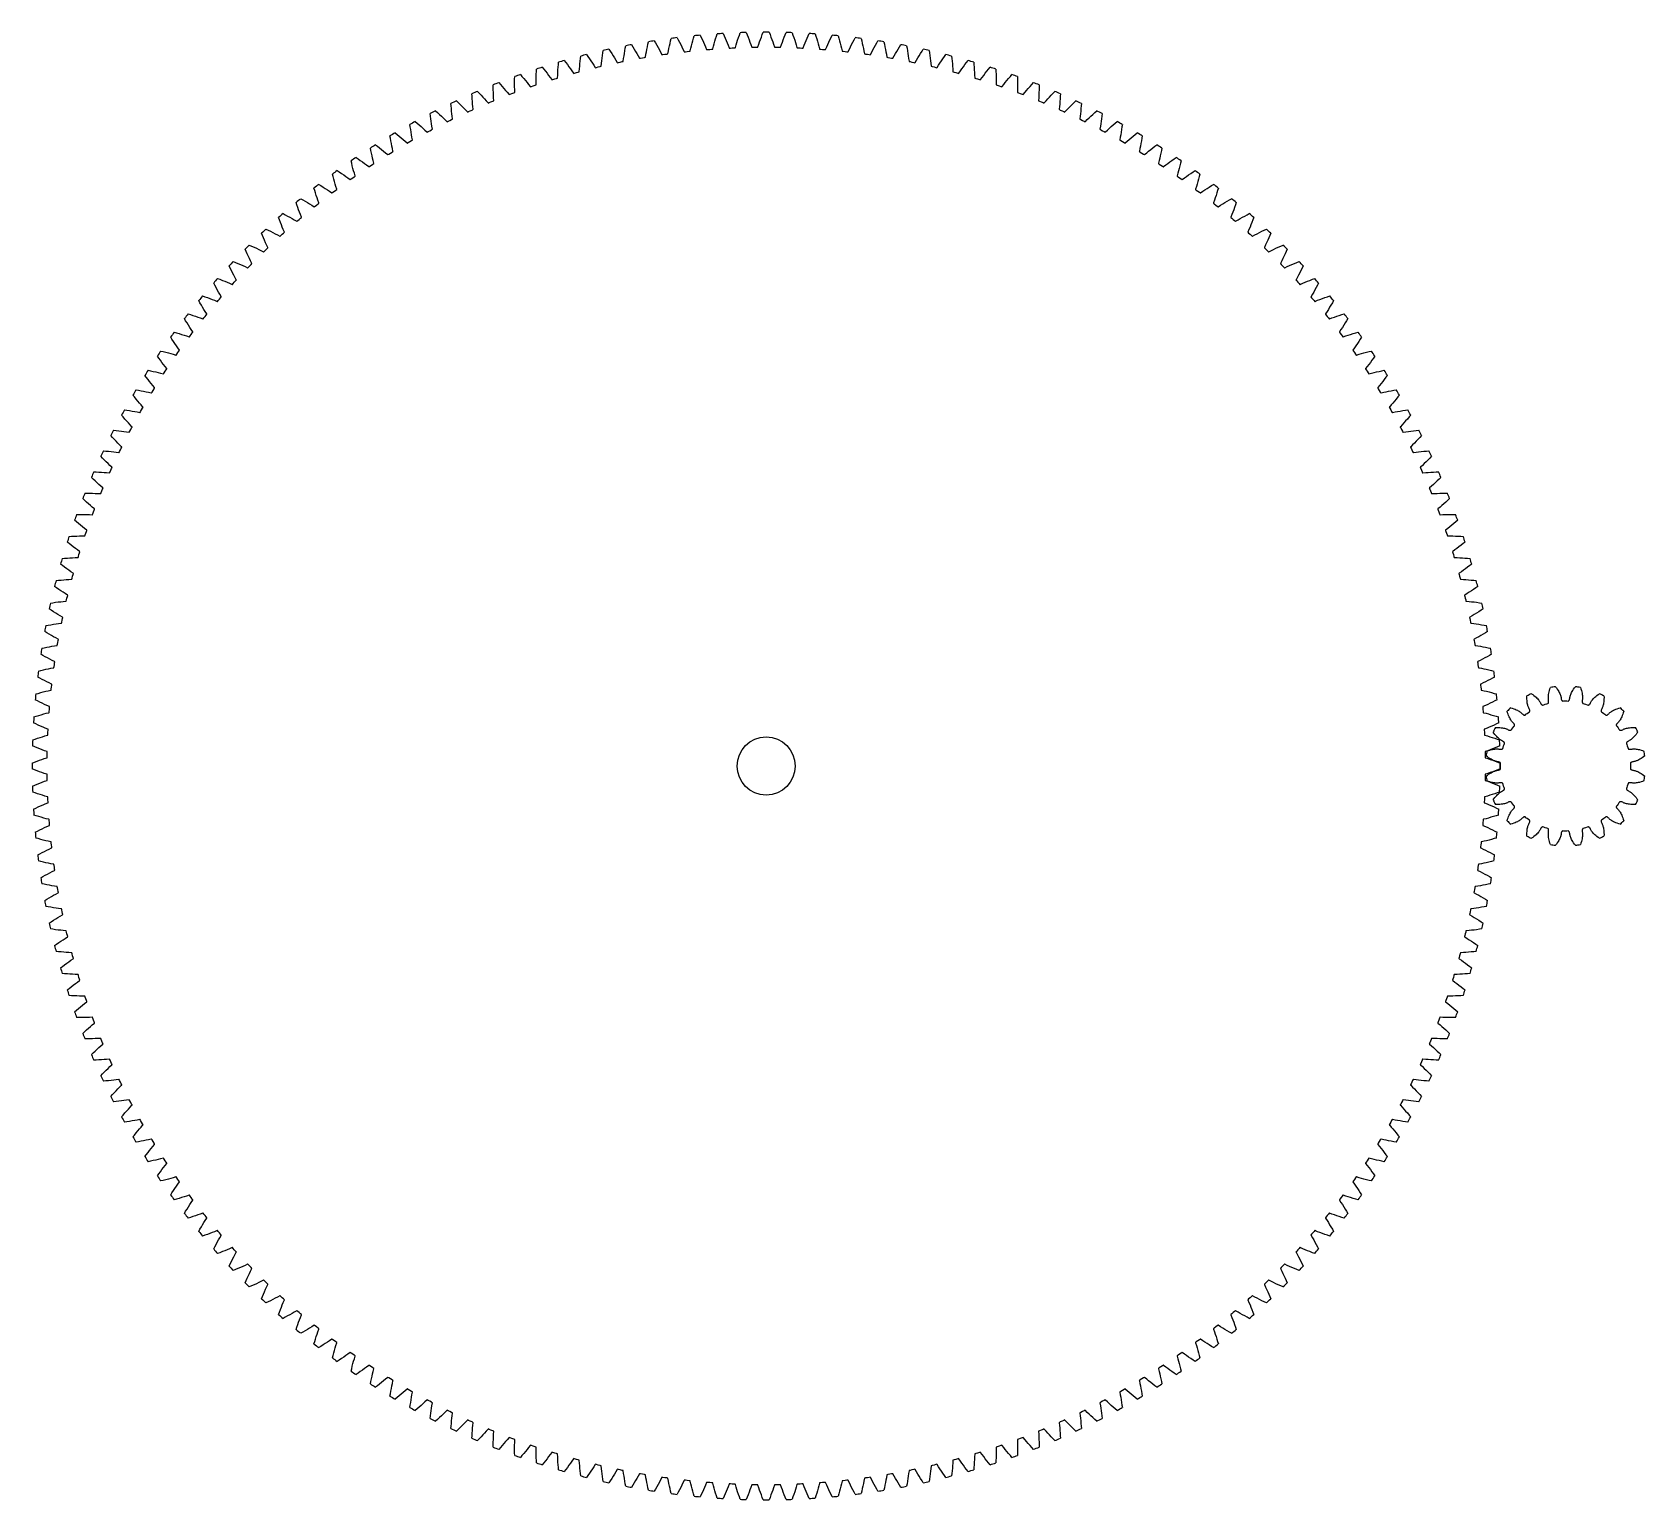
# Model space of a CAD drawing. Extents: x -101 to 121, y -101 to 101.
import ezdxf

# ---------------------------------------------------------------- set-up
doc = ezdxf.new("R2010")
doc.units = 0

msp = doc.modelspace()

# ---------------------------------------------------------------- linework, layer by layer
msp.add_circle((0, 0), 4)
msp.add_circle((0, 0), 4)
at = {"layer": 'layer0'}
for p, q in [((104.69, 9.43), (104.7, 9.64)), ((104.7, 9.21), (104.69, 9.43)), ((104.71, 9.01), (104.7, 9.21)), ((104.73, 8.83), (104.71, 9.01)), ((105.32, 9.95), (105.49, 9.84)), ((105.49, 9.84), (105.66, 9.71)), ((105.66, 9.71), (105.82, 9.58)), ((105.82, 9.58), (105.96, 9.46)), ((105.96, 9.46), (106.08, 9.34)), ((106.08, 9.34), (106.18, 9.23)), ((106.18, 9.23), (106.27, 9.13)), ((106.27, 9.13), (106.34, 9.04)), ((106.34, 9.04), (106.4, 8.96)), ((106.4, 8.96), (106.45, 8.89)), ((106.45, 8.89), (106.51, 8.79)), ((107.65, 9.58), (107.66, 9.71)), ((107.65, 9.46), (107.65, 9.58)), ((107.65, 9.36), (107.65, 9.46)), ((107.65, 9.28), (107.65, 9.36)), ((107.66, 9.16), (107.65, 9.28)), ((107.66, 9.71), (107.68, 9.86)), ((107.68, 9.04), (107.66, 9.16)), ((107.68, 9.86), (107.71, 10.03)), ((107.69, 8.93), (107.68, 9.04)), ((107.69, 8.84), (107.69, 8.93)), ((107.71, 10.03), (107.75, 10.21)), ((107.75, 10.21), (107.8, 10.4)), ((107.8, 10.4), (107.87, 10.61)), ((107.87, 10.61), (107.94, 10.8)), ((108.62, 10.91), (108.75, 10.75)), ((108.75, 10.75), (108.88, 10.57)), ((108.88, 10.57), (108.98, 10.4)), ((108.98, 10.4), (109.08, 10.24)), ((109.08, 10.24), (109.15, 10.1)), ((109.15, 10.1), (109.22, 9.96)), ((109.22, 9.96), (109.27, 9.84)), ((109.27, 9.84), (109.31, 9.73)), ((109.31, 9.73), (109.35, 9.63)), ((109.35, 9.63), (109.37, 9.55)), ((109.37, 9.55), (109.39, 9.43)), ((109.39, 9.43), (109.41, 9.32)), ((109.41, 9.32), (109.43, 9.21)), ((109.43, 9.21), (109.46, 9.12)), ((109.46, 9.12), (109.48, 9.08)), ((109.48, 9.08), (109.5, 9.04)), ((109.5, 9.04), (109.52, 9.02)), ((109.52, 9.02), (109.54, 8.99)), ((109.54, 8.99), (109.56, 8.97)), ((109.56, 8.97), (109.58, 8.96)), ((109.58, 8.96), (109.6, 8.95)), ((109.6, 8.95), (109.62, 8.94)), ((109.62, 8.94), (109.64, 8.94)), ((109.64, 8.94), (109.79, 8.95)), ((109.79, 8.95), (110, 8.95)), ((110, 8.95), (110.21, 8.95)), ((110.21, 8.95), (110.36, 8.94)), ((110.36, 8.94), (110.38, 8.94)), ((110.38, 8.94), (110.4, 8.95)), ((110.4, 8.95), (110.42, 8.96)), ((110.42, 8.96), (110.44, 8.97)), ((110.44, 8.97), (110.46, 8.99)), ((110.46, 8.99), (110.48, 9.02)), ((110.48, 9.02), (110.5, 9.04)), ((110.5, 9.04), (110.52, 9.08)), ((110.52, 9.08), (110.54, 9.12)), ((110.54, 9.12), (110.57, 9.21)), ((110.57, 9.21), (110.59, 9.32)), ((110.59, 9.32), (110.61, 9.43)), ((110.61, 9.43), (110.63, 9.55)), ((110.63, 9.55), (110.65, 9.63)), ((110.65, 9.63), (110.69, 9.73)), ((110.69, 9.73), (110.73, 9.84)), ((110.73, 9.84), (110.78, 9.96)), ((110.78, 9.96), (110.85, 10.1)), ((110.85, 10.1), (110.92, 10.24)), ((110.92, 10.24), (111.02, 10.4)), ((111.02, 10.4), (111.12, 10.57)), ((111.12, 10.57), (111.25, 10.75)), ((111.25, 10.75), (111.38, 10.91)), ((112.06, 10.8), (112.13, 10.61)), ((112.13, 10.61), (112.2, 10.4)), ((112.2, 10.4), (112.25, 10.21)), ((112.25, 10.21), (112.29, 10.03)), ((112.29, 10.03), (112.32, 9.86)), ((112.32, 9.04), (112.31, 8.93)), ((112.31, 8.93), (112.31, 8.84)), ((112.32, 9.86), (112.34, 9.71)), ((112.34, 9.16), (112.32, 9.04)), ((112.34, 9.71), (112.35, 9.58)), ((112.35, 9.28), (112.34, 9.16)), ((112.35, 9.58), (112.35, 9.46)), ((112.35, 9.46), (112.35, 9.36)), ((112.35, 9.36), (112.35, 9.28)), ((113.49, 8.79), (113.55, 8.89)), ((113.55, 8.89), (113.6, 8.96)), ((113.6, 8.96), (113.66, 9.04)), ((113.66, 9.04), (113.73, 9.13)), ((113.73, 9.13), (113.82, 9.23)), ((113.82, 9.23), (113.92, 9.34)), ((113.92, 9.34), (114.04, 9.46)), ((114.04, 9.46), (114.18, 9.58)), ((114.18, 9.58), (114.34, 9.71)), ((114.34, 9.71), (114.51, 9.84)), ((114.51, 9.84), (114.68, 9.95)), ((115.29, 9.01), (115.27, 8.83)), ((115.3, 9.21), (115.29, 9.01)), ((115.3, 9.64), (115.31, 9.43)), ((115.31, 9.43), (115.3, 9.21)), ((102.04, 7.33), (101.98, 7.53)), ((102.11, 7.12), (102.04, 7.33)), ((102.18, 6.94), (102.11, 7.12)), ((102.26, 6.77), (102.18, 6.94)), ((102.33, 6.62), (102.26, 6.77)), ((102.47, 8.02), (102.67, 7.96)), ((102.67, 7.96), (102.88, 7.89)), ((102.88, 7.89), (103.06, 7.82)), ((103.06, 7.82), (103.23, 7.74)), ((103.23, 7.74), (103.38, 7.67)), ((103.38, 7.67), (103.51, 7.6)), ((103.51, 7.6), (103.63, 7.53)), ((103.63, 7.53), (103.73, 7.47)), ((103.73, 7.47), (103.81, 7.41)), ((103.81, 7.41), (103.87, 7.36)), ((103.87, 7.36), (103.97, 7.28)), ((103.97, 7.28), (104.05, 7.19)), ((104.05, 7.19), (104.13, 7.12)), ((104.13, 7.12), (104.21, 7.06)), ((104.21, 7.06), (104.24, 7.04)), ((104.24, 7.04), (104.28, 7.02)), ((104.28, 7.02), (104.31, 7.01)), ((104.31, 7.01), (104.34, 7)), ((104.34, 7), (104.37, 7)), ((104.37, 7), (104.4, 7)), ((104.4, 7), (104.42, 7.01)), ((104.42, 7.01), (104.44, 7.01)), ((104.44, 7.01), (104.45, 7.02)), ((104.45, 7.02), (104.57, 7.12)), ((104.57, 7.12), (104.74, 7.24)), ((104.75, 8.67), (104.73, 8.83)), ((104.74, 7.24), (104.91, 7.36)), ((104.78, 8.52), (104.75, 8.67)), ((104.81, 8.39), (104.78, 8.52)), ((104.84, 8.27), (104.81, 8.39)), ((104.87, 8.18), (104.84, 8.27)), ((104.9, 8.1), (104.87, 8.18)), ((104.94, 7.99), (104.9, 8.1)), ((104.91, 7.36), (105.03, 7.45)), ((105, 7.88), (104.94, 7.99)), ((105.05, 7.78), (105, 7.88)), ((105.03, 7.45), (105.05, 7.46)), ((105.08, 7.69), (105.05, 7.78)), ((105.05, 7.46), (105.06, 7.47)), ((105.06, 7.47), (105.07, 7.49)), ((105.07, 7.49), (105.08, 7.52)), ((105.09, 7.65), (105.08, 7.69)), ((105.08, 7.52), (105.09, 7.55)), ((105.09, 7.61), (105.09, 7.65)), ((105.09, 7.58), (105.09, 7.61)), ((105.09, 7.55), (105.09, 7.58)), ((106.51, 8.79), (106.56, 8.68)), ((106.56, 8.68), (106.62, 8.58)), ((106.62, 8.58), (106.67, 8.5)), ((106.67, 8.5), (106.7, 8.47)), ((106.7, 8.47), (106.73, 8.45)), ((106.73, 8.45), (106.75, 8.43)), ((106.75, 8.43), (106.78, 8.41)), ((106.78, 8.41), (106.81, 8.4)), ((106.81, 8.4), (106.83, 8.39)), ((106.83, 8.39), (106.86, 8.39)), ((106.86, 8.39), (106.88, 8.39)), ((106.88, 8.39), (106.89, 8.39)), ((106.89, 8.39), (107.03, 8.44)), ((107.03, 8.44), (107.23, 8.51)), ((107.23, 8.51), (107.44, 8.57)), ((107.44, 8.57), (107.58, 8.62)), ((107.58, 8.62), (107.59, 8.62)), ((107.59, 8.62), (107.61, 8.63)), ((107.61, 8.63), (107.63, 8.65)), ((107.63, 8.65), (107.65, 8.67)), ((107.65, 8.67), (107.66, 8.69)), ((107.66, 8.69), (107.67, 8.72)), ((107.67, 8.72), (107.68, 8.76)), ((107.68, 8.76), (107.69, 8.79)), ((107.69, 8.79), (107.69, 8.84)), ((112.31, 8.84), (112.31, 8.79)), ((112.31, 8.79), (112.32, 8.76)), ((112.32, 8.76), (112.33, 8.72)), ((112.33, 8.72), (112.34, 8.69)), ((112.34, 8.69), (112.35, 8.67)), ((112.35, 8.67), (112.37, 8.65)), ((112.37, 8.65), (112.39, 8.63)), ((112.39, 8.63), (112.41, 8.62)), ((112.41, 8.62), (112.42, 8.62)), ((112.42, 8.62), (112.56, 8.57)), ((112.56, 8.57), (112.77, 8.51)), ((112.77, 8.51), (112.97, 8.44)), ((112.97, 8.44), (113.11, 8.39)), ((113.11, 8.39), (113.12, 8.39)), ((113.12, 8.39), (113.14, 8.39)), ((113.14, 8.39), (113.17, 8.39)), ((113.17, 8.39), (113.19, 8.4)), ((113.19, 8.4), (113.22, 8.41)), ((113.22, 8.41), (113.25, 8.43)), ((113.25, 8.43), (113.27, 8.45)), ((113.27, 8.45), (113.3, 8.47)), ((113.3, 8.47), (113.33, 8.5)), ((113.33, 8.5), (113.38, 8.58)), ((113.38, 8.58), (113.44, 8.68)), ((113.44, 8.68), (113.49, 8.79)), ((114.92, 7.69), (114.91, 7.65)), ((114.91, 7.65), (114.91, 7.61)), ((114.91, 7.61), (114.91, 7.58)), ((114.91, 7.58), (114.91, 7.55)), ((114.91, 7.55), (114.92, 7.52)), ((114.95, 7.78), (114.92, 7.69)), ((114.92, 7.52), (114.93, 7.49)), ((114.93, 7.49), (114.94, 7.47)), ((114.94, 7.47), (114.95, 7.46)), ((115, 7.88), (114.95, 7.78)), ((114.95, 7.46), (114.97, 7.45)), ((114.97, 7.45), (115.09, 7.36)), ((115.06, 7.99), (115, 7.88)), ((115.1, 8.1), (115.06, 7.99)), ((115.09, 7.36), (115.26, 7.24)), ((115.13, 8.18), (115.1, 8.1)), ((115.16, 8.27), (115.13, 8.18)), ((115.19, 8.39), (115.16, 8.27)), ((115.22, 8.52), (115.19, 8.39)), ((115.25, 8.67), (115.22, 8.52)), ((115.27, 8.83), (115.25, 8.67)), ((115.26, 7.24), (115.43, 7.12)), ((115.43, 7.12), (115.55, 7.02)), ((115.55, 7.02), (115.56, 7.01)), ((115.56, 7.01), (115.58, 7.01)), ((115.58, 7.01), (115.6, 7)), ((115.6, 7), (115.63, 7)), ((115.63, 7), (115.66, 7)), ((115.66, 7), (115.69, 7.01)), ((115.69, 7.01), (115.72, 7.02)), ((115.72, 7.02), (115.76, 7.04)), ((115.76, 7.04), (115.79, 7.06)), ((115.79, 7.06), (115.87, 7.12)), ((115.87, 7.12), (115.95, 7.19)), ((115.95, 7.19), (116.03, 7.28)), ((116.03, 7.28), (116.13, 7.36)), ((116.13, 7.36), (116.19, 7.41)), ((116.19, 7.41), (116.27, 7.47)), ((116.27, 7.47), (116.37, 7.53)), ((116.37, 7.53), (116.49, 7.6)), ((116.49, 7.6), (116.62, 7.67)), ((116.62, 7.67), (116.77, 7.74)), ((116.77, 7.74), (116.94, 7.82)), ((116.94, 7.82), (117.12, 7.89)), ((117.12, 7.89), (117.33, 7.96)), ((117.33, 7.96), (117.53, 8.02)), ((117.74, 6.77), (117.67, 6.62)), ((117.82, 6.94), (117.74, 6.77)), ((117.89, 7.12), (117.82, 6.94)), ((117.96, 7.33), (117.89, 7.12)), ((118.02, 7.53), (117.96, 7.33)), ((100.16, 4.51), (100.05, 4.68)), ((100.29, 4.34), (100.16, 4.51)), ((100.36, 5.3), (100.57, 5.31)), ((100.57, 5.31), (100.79, 5.3)), ((100.79, 5.3), (100.99, 5.29)), ((100.99, 5.29), (101.17, 5.27)), ((101.17, 5.27), (101.33, 5.25)), ((101.33, 5.25), (101.48, 5.22)), ((101.48, 5.22), (101.61, 5.19)), ((101.61, 5.19), (101.73, 5.16)), ((101.73, 5.16), (101.82, 5.13)), ((101.82, 5.13), (101.9, 5.1)), ((101.9, 5.1), (102.01, 5.06)), ((102.01, 5.06), (102.12, 5)), ((102.12, 5), (102.22, 4.95)), ((102.22, 4.95), (102.31, 4.92)), ((102.31, 4.92), (102.35, 4.91)), ((102.4, 6.49), (102.33, 6.62)), ((102.35, 4.91), (102.39, 4.91)), ((102.39, 4.91), (102.42, 4.91)), ((102.47, 6.37), (102.4, 6.49)), ((102.42, 4.91), (102.45, 4.91)), ((102.45, 4.91), (102.48, 4.92)), ((102.53, 6.27), (102.47, 6.37)), ((102.48, 4.92), (102.51, 4.93)), ((102.51, 4.93), (102.53, 4.94)), ((102.59, 6.19), (102.53, 6.27)), ((102.53, 4.94), (102.54, 4.95)), ((102.54, 4.95), (102.55, 4.97)), ((102.55, 4.97), (102.64, 5.09)), ((102.64, 6.13), (102.59, 6.19)), ((102.72, 6.03), (102.64, 6.13)), ((102.64, 5.09), (102.76, 5.26)), ((102.81, 5.95), (102.72, 6.03)), ((102.76, 5.26), (102.88, 5.43)), ((102.88, 5.87), (102.81, 5.95)), ((102.94, 5.79), (102.88, 5.87)), ((102.88, 5.43), (102.98, 5.55)), ((102.96, 5.76), (102.94, 5.79)), ((102.98, 5.72), (102.96, 5.76)), ((102.99, 5.69), (102.98, 5.72)), ((102.98, 5.55), (102.99, 5.56)), ((103, 5.66), (102.99, 5.69)), ((102.99, 5.58), (103, 5.6)), ((102.99, 5.56), (102.99, 5.58)), ((103, 5.63), (103, 5.66)), ((103, 5.6), (103, 5.63)), ((117.01, 5.69), (117, 5.66)), ((117, 5.66), (117, 5.63)), ((117, 5.63), (117, 5.6)), ((117, 5.6), (117.01, 5.58)), ((117.02, 5.72), (117.01, 5.69)), ((117.01, 5.58), (117.01, 5.56)), ((117.01, 5.56), (117.02, 5.55)), ((117.04, 5.76), (117.02, 5.72)), ((117.02, 5.55), (117.12, 5.43)), ((117.06, 5.79), (117.04, 5.76)), ((117.12, 5.87), (117.06, 5.79)), ((117.19, 5.95), (117.12, 5.87)), ((117.12, 5.43), (117.24, 5.26)), ((117.28, 6.03), (117.19, 5.95)), ((117.24, 5.26), (117.36, 5.09)), ((117.36, 6.13), (117.28, 6.03)), ((117.41, 6.19), (117.36, 6.13)), ((117.36, 5.09), (117.45, 4.97)), ((117.47, 6.27), (117.41, 6.19)), ((117.45, 4.97), (117.46, 4.95)), ((117.46, 4.95), (117.47, 4.94)), ((117.53, 6.37), (117.47, 6.27)), ((117.47, 4.94), (117.49, 4.93)), ((117.49, 4.93), (117.52, 4.92)), ((117.52, 4.92), (117.55, 4.91)), ((117.6, 6.49), (117.53, 6.37)), ((117.55, 4.91), (117.58, 4.91)), ((117.58, 4.91), (117.61, 4.91)), ((117.67, 6.62), (117.6, 6.49)), ((117.61, 4.91), (117.65, 4.91)), ((117.65, 4.91), (117.69, 4.92)), ((117.69, 4.92), (117.78, 4.95)), ((117.78, 4.95), (117.88, 5)), ((117.88, 5), (117.99, 5.06)), ((117.99, 5.06), (118.1, 5.1)), ((118.1, 5.1), (118.18, 5.13)), ((118.18, 5.13), (118.27, 5.16)), ((118.27, 5.16), (118.39, 5.19)), ((118.39, 5.19), (118.52, 5.22)), ((118.52, 5.22), (118.67, 5.25)), ((118.67, 5.25), (118.83, 5.27)), ((118.83, 5.27), (119.01, 5.29)), ((119.01, 5.29), (119.21, 5.3)), ((119.21, 5.3), (119.43, 5.31)), ((119.43, 5.31), (119.64, 5.3)), ((119.84, 4.51), (119.71, 4.34)), ((119.95, 4.68), (119.84, 4.51)), ((99.6, 2.2), (99.79, 2.25)), ((99.79, 2.25), (99.97, 2.29)), ((99.97, 2.29), (100.14, 2.32)), ((100.14, 2.32), (100.29, 2.34)), ((100.42, 4.18), (100.29, 4.34)), ((100.29, 2.34), (100.42, 2.35)), ((100.54, 4.04), (100.42, 4.18)), ((100.42, 2.35), (100.54, 2.35)), ((100.66, 3.92), (100.54, 4.04)), ((100.54, 2.35), (100.64, 2.35)), ((100.64, 2.35), (100.72, 2.35)), ((100.77, 3.82), (100.66, 3.92)), ((100.72, 2.35), (100.84, 2.34)), ((100.87, 3.73), (100.77, 3.82)), ((100.84, 2.34), (100.96, 2.32)), ((100.96, 3.66), (100.87, 3.73)), ((101.04, 3.6), (100.96, 3.66)), ((100.96, 2.32), (101.07, 2.31)), ((101.11, 3.55), (101.04, 3.6)), ((101.07, 2.31), (101.16, 2.31)), ((101.21, 3.49), (101.11, 3.55)), ((101.16, 2.31), (101.21, 2.31)), ((101.32, 3.44), (101.21, 3.49)), ((101.21, 2.31), (101.24, 2.32)), ((101.24, 2.32), (101.28, 2.33)), ((101.28, 2.33), (101.31, 2.34)), ((101.31, 2.34), (101.33, 2.35)), ((101.42, 3.38), (101.32, 3.44)), ((101.33, 2.35), (101.35, 2.37)), ((101.35, 2.37), (101.37, 2.39)), ((101.37, 2.39), (101.38, 2.41)), ((101.38, 2.42), (101.43, 2.56)), ((101.38, 2.41), (101.38, 2.42)), ((101.5, 3.33), (101.42, 3.38)), ((101.43, 2.56), (101.49, 2.77)), ((101.49, 2.77), (101.56, 2.97)), ((101.53, 3.3), (101.5, 3.33)), ((101.55, 3.27), (101.53, 3.3)), ((101.57, 3.25), (101.55, 3.27)), ((101.56, 2.97), (101.61, 3.11)), ((101.59, 3.22), (101.57, 3.25)), ((101.6, 3.19), (101.59, 3.22)), ((101.61, 3.17), (101.6, 3.19)), ((101.61, 3.14), (101.61, 3.17)), ((101.61, 3.12), (101.61, 3.14)), ((101.61, 3.11), (101.61, 3.12)), ((118.4, 3.19), (118.39, 3.17)), ((118.39, 3.17), (118.39, 3.14)), ((118.39, 3.14), (118.39, 3.12)), ((118.39, 3.12), (118.39, 3.11)), ((118.39, 3.11), (118.44, 2.97)), ((118.41, 3.22), (118.4, 3.19)), ((118.43, 3.25), (118.41, 3.22)), ((118.45, 3.27), (118.43, 3.25)), ((118.44, 2.97), (118.51, 2.77)), ((118.47, 3.3), (118.45, 3.27)), ((118.5, 3.33), (118.47, 3.3)), ((118.58, 3.38), (118.5, 3.33)), ((118.51, 2.77), (118.57, 2.56)), ((118.57, 2.56), (118.62, 2.42)), ((118.68, 3.44), (118.58, 3.38)), ((118.62, 2.42), (118.62, 2.41)), ((118.62, 2.41), (118.63, 2.39)), ((118.63, 2.39), (118.65, 2.37)), ((118.65, 2.37), (118.67, 2.35)), ((118.67, 2.35), (118.69, 2.34)), ((118.79, 3.49), (118.68, 3.44)), ((118.69, 2.34), (118.72, 2.33)), ((118.72, 2.33), (118.76, 2.32)), ((118.76, 2.32), (118.79, 2.31)), ((118.89, 3.55), (118.79, 3.49)), ((118.79, 2.31), (118.84, 2.31)), ((118.84, 2.31), (118.93, 2.31)), ((118.96, 3.6), (118.89, 3.55)), ((118.93, 2.31), (119.04, 2.32)), ((119.04, 3.66), (118.96, 3.6)), ((119.13, 3.73), (119.04, 3.66)), ((119.04, 2.32), (119.16, 2.34)), ((119.23, 3.82), (119.13, 3.73)), ((119.16, 2.34), (119.28, 2.35)), ((119.34, 3.92), (119.23, 3.82)), ((119.28, 2.35), (119.36, 2.35)), ((119.46, 4.04), (119.34, 3.92)), ((119.36, 2.35), (119.46, 2.35)), ((119.58, 4.18), (119.46, 4.04)), ((119.46, 2.35), (119.58, 2.35)), ((119.71, 4.34), (119.58, 4.18)), ((119.58, 2.35), (119.71, 2.34)), ((119.71, 2.34), (119.86, 2.32)), ((119.86, 2.32), (120.03, 2.29)), ((120.03, 2.29), (120.21, 2.25)), ((120.21, 2.25), (120.4, 2.2)), ((99.25, 1.25), (99.09, 1.38)), ((99.2, 2.06), (99.39, 2.13)), ((99.43, 1.12), (99.25, 1.25)), ((99.39, 2.13), (99.6, 2.2)), ((99.6, 1.02), (99.43, 1.12)), ((99.76, 0.92), (99.6, 1.02)), ((99.9, 0.85), (99.76, 0.92)), ((100.04, 0.78), (99.9, 0.85)), ((100.16, 0.73), (100.04, 0.78)), ((100.27, 0.69), (100.16, 0.73)), ((100.37, 0.65), (100.27, 0.69)), ((100.45, 0.63), (100.37, 0.65)), ((100.57, 0.61), (100.45, 0.63)), ((100.68, 0.59), (100.57, 0.61)), ((100.79, 0.57), (100.68, 0.59)), ((100.88, 0.54), (100.79, 0.57)), ((100.92, 0.52), (100.88, 0.54)), ((100.96, 0.5), (100.92, 0.52)), ((100.98, 0.48), (100.96, 0.5)), ((101.01, 0.46), (100.98, 0.48)), ((101.03, 0.44), (101.01, 0.46)), ((101.04, 0.42), (101.03, 0.44)), ((101.05, 0.4), (101.04, 0.42)), ((101.06, 0.38), (101.05, 0.4)), ((101.05, 0.21), (101.06, 0.36)), ((101.05, 0), (101.05, 0.21)), ((101.05, -0.21), (101.05, 0)), ((101.06, 0.36), (101.06, 0.38)), ((118.95, 0.4), (118.94, 0.38)), ((118.94, 0.38), (118.94, 0.36)), ((118.94, 0.36), (118.95, 0.21)), ((118.96, 0.42), (118.95, 0.4)), ((118.95, 0.21), (118.95, 0)), ((118.95, 0), (118.95, -0.21)), ((118.97, 0.44), (118.96, 0.42)), ((118.99, 0.46), (118.97, 0.44)), ((119.02, 0.48), (118.99, 0.46)), ((119.04, 0.5), (119.02, 0.48)), ((119.08, 0.52), (119.04, 0.5)), ((119.12, 0.54), (119.08, 0.52)), ((119.21, 0.57), (119.12, 0.54)), ((119.32, 0.59), (119.21, 0.57)), ((119.43, 0.61), (119.32, 0.59)), ((119.55, 0.63), (119.43, 0.61)), ((119.63, 0.65), (119.55, 0.63)), ((119.73, 0.69), (119.63, 0.65)), ((119.84, 0.73), (119.73, 0.69)), ((119.96, 0.78), (119.84, 0.73)), ((120.1, 0.85), (119.96, 0.78)), ((120.24, 0.92), (120.1, 0.85)), ((120.4, 1.02), (120.24, 0.92)), ((120.4, 2.2), (120.61, 2.13)), ((120.57, 1.12), (120.4, 1.02)), ((120.75, 1.25), (120.57, 1.12)), ((120.61, 2.13), (120.8, 2.06)), ((120.91, 1.38), (120.75, 1.25)), ((99.09, -1.38), (99.25, -1.25)), ((99.39, -2.13), (99.2, -2.06)), ((99.25, -1.25), (99.43, -1.12)), ((99.6, -2.2), (99.39, -2.13)), ((99.43, -1.12), (99.6, -1.02)), ((99.6, -1.02), (99.76, -0.92)), ((99.79, -2.25), (99.6, -2.2)), ((99.76, -0.92), (99.9, -0.85)), ((99.9, -0.85), (100.04, -0.78)), ((100.04, -0.78), (100.16, -0.73)), ((100.16, -0.73), (100.27, -0.69)), ((100.27, -0.69), (100.37, -0.65)), ((100.37, -0.65), (100.45, -0.63)), ((100.45, -0.63), (100.57, -0.61)), ((100.57, -0.61), (100.68, -0.59)), ((100.68, -0.59), (100.79, -0.57)), ((100.79, -0.57), (100.88, -0.54)), ((100.88, -0.54), (100.92, -0.52)), ((100.92, -0.52), (100.96, -0.5)), ((100.96, -0.5), (100.98, -0.48)), ((100.98, -0.48), (101.01, -0.46)), ((101.01, -0.46), (101.03, -0.44)), ((101.03, -0.44), (101.04, -0.42)), ((101.04, -0.42), (101.05, -0.4)), ((101.06, -0.36), (101.05, -0.21)), ((101.05, -0.4), (101.06, -0.38)), ((101.06, -0.38), (101.06, -0.36)), ((118.95, -0.21), (118.94, -0.36)), ((118.94, -0.36), (118.94, -0.38)), ((118.94, -0.38), (118.95, -0.4)), ((118.95, -0.4), (118.96, -0.42)), ((118.96, -0.42), (118.97, -0.44)), ((118.97, -0.44), (118.99, -0.46)), ((118.99, -0.46), (119.02, -0.48)), ((119.02, -0.48), (119.04, -0.5)), ((119.04, -0.5), (119.08, -0.52)), ((119.08, -0.52), (119.12, -0.54)), ((119.12, -0.54), (119.21, -0.57)), ((119.21, -0.57), (119.32, -0.59)), ((119.32, -0.59), (119.43, -0.61)), ((119.43, -0.61), (119.55, -0.63)), ((119.55, -0.63), (119.63, -0.65)), ((119.63, -0.65), (119.73, -0.69)), ((119.73, -0.69), (119.84, -0.73)), ((119.84, -0.73), (119.96, -0.78)), ((119.96, -0.78), (120.1, -0.85)), ((120.1, -0.85), (120.24, -0.92)), ((120.4, -2.2), (120.21, -2.25)), ((120.24, -0.92), (120.4, -1.02)), ((120.4, -1.02), (120.57, -1.12)), ((120.61, -2.13), (120.4, -2.2)), ((120.57, -1.12), (120.75, -1.25)), ((120.8, -2.06), (120.61, -2.13)), ((120.75, -1.25), (120.91, -1.38)), ((99.97, -2.29), (99.79, -2.25)), ((100.14, -2.32), (99.97, -2.29)), ((100.29, -2.34), (100.14, -2.32)), ((100.16, -4.51), (100.29, -4.34)), ((100.42, -2.35), (100.29, -2.34)), ((100.29, -4.34), (100.42, -4.18)), ((100.54, -2.35), (100.42, -2.35)), ((100.42, -4.18), (100.54, -4.04)), ((100.64, -2.35), (100.54, -2.35)), ((100.54, -4.04), (100.66, -3.92)), ((100.72, -2.35), (100.64, -2.35)), ((100.66, -3.92), (100.77, -3.82)), ((100.84, -2.34), (100.72, -2.35)), ((100.77, -3.82), (100.87, -3.73)), ((100.96, -2.32), (100.84, -2.34)), ((100.87, -3.73), (100.96, -3.66)), ((101.07, -2.31), (100.96, -2.32)), ((100.96, -3.66), (101.04, -3.6)), ((101.04, -3.6), (101.11, -3.55)), ((101.16, -2.31), (101.07, -2.31)), ((101.11, -3.55), (101.21, -3.49)), ((101.21, -2.31), (101.16, -2.31)), ((101.24, -2.32), (101.21, -2.31)), ((101.21, -3.49), (101.32, -3.44)), ((101.28, -2.33), (101.24, -2.32)), ((101.31, -2.34), (101.28, -2.33)), ((101.33, -2.35), (101.31, -2.34)), ((101.32, -3.44), (101.42, -3.38)), ((101.35, -2.37), (101.33, -2.35)), ((101.37, -2.39), (101.35, -2.37)), ((101.38, -2.41), (101.37, -2.39)), ((101.38, -2.42), (101.38, -2.41)), ((101.43, -2.56), (101.38, -2.42)), ((101.42, -3.38), (101.5, -3.33)), ((101.49, -2.77), (101.43, -2.56)), ((101.56, -2.97), (101.49, -2.77)), ((101.5, -3.33), (101.53, -3.3)), ((101.53, -3.3), (101.55, -3.27)), ((101.55, -3.27), (101.57, -3.25)), ((101.61, -3.11), (101.56, -2.97)), ((101.57, -3.25), (101.59, -3.22)), ((101.59, -3.22), (101.6, -3.19)), ((101.6, -3.19), (101.61, -3.17)), ((101.61, -3.12), (101.61, -3.11)), ((101.61, -3.14), (101.61, -3.12)), ((101.61, -3.17), (101.61, -3.14)), ((118.44, -2.97), (118.39, -3.11)), ((118.39, -3.11), (118.39, -3.12)), ((118.39, -3.12), (118.39, -3.14)), ((118.39, -3.14), (118.39, -3.17)), ((118.39, -3.17), (118.4, -3.19)), ((118.4, -3.19), (118.41, -3.22)), ((118.41, -3.22), (118.43, -3.25)), ((118.43, -3.25), (118.45, -3.27)), ((118.51, -2.77), (118.44, -2.97)), ((118.45, -3.27), (118.47, -3.3)), ((118.47, -3.3), (118.5, -3.33)), ((118.5, -3.33), (118.58, -3.38)), ((118.57, -2.56), (118.51, -2.77)), ((118.62, -2.42), (118.57, -2.56)), ((118.58, -3.38), (118.68, -3.44)), ((118.63, -2.39), (118.62, -2.41)), ((118.62, -2.41), (118.62, -2.42)), ((118.65, -2.37), (118.63, -2.39)), ((118.67, -2.35), (118.65, -2.37)), ((118.69, -2.34), (118.67, -2.35)), ((118.68, -3.44), (118.79, -3.49)), ((118.72, -2.33), (118.69, -2.34)), ((118.76, -2.32), (118.72, -2.33)), ((118.79, -2.31), (118.76, -2.32)), ((118.84, -2.31), (118.79, -2.31)), ((118.79, -3.49), (118.89, -3.55)), ((118.93, -2.31), (118.84, -2.31)), ((118.89, -3.55), (118.96, -3.6)), ((119.04, -2.32), (118.93, -2.31)), ((118.96, -3.6), (119.04, -3.66)), ((119.16, -2.34), (119.04, -2.32)), ((119.04, -3.66), (119.13, -3.73)), ((119.13, -3.73), (119.23, -3.82)), ((119.28, -2.35), (119.16, -2.34)), ((119.23, -3.82), (119.34, -3.92)), ((119.36, -2.35), (119.28, -2.35)), ((119.34, -3.92), (119.46, -4.04)), ((119.46, -2.35), (119.36, -2.35)), ((119.58, -2.35), (119.46, -2.35)), ((119.46, -4.04), (119.58, -4.18)), ((119.71, -2.34), (119.58, -2.35)), ((119.58, -4.18), (119.71, -4.34)), ((119.86, -2.32), (119.71, -2.34)), ((119.71, -4.34), (119.84, -4.51)), ((120.03, -2.29), (119.86, -2.32)), ((120.21, -2.25), (120.03, -2.29)), ((100.05, -4.68), (100.16, -4.51)), ((100.57, -5.31), (100.36, -5.3)), ((100.79, -5.3), (100.57, -5.31)), ((100.99, -5.29), (100.79, -5.3)), ((101.17, -5.27), (100.99, -5.29)), ((101.33, -5.25), (101.17, -5.27)), ((101.48, -5.22), (101.33, -5.25)), ((101.61, -5.19), (101.48, -5.22)), ((101.73, -5.16), (101.61, -5.19)), ((101.82, -5.13), (101.73, -5.16)), ((101.9, -5.1), (101.82, -5.13)), ((102.01, -5.06), (101.9, -5.1)), ((102.12, -5), (102.01, -5.06)), ((102.22, -4.95), (102.12, -5)), ((102.31, -4.92), (102.22, -4.95)), ((102.26, -6.77), (102.33, -6.62)), ((102.35, -4.91), (102.31, -4.92)), ((102.33, -6.62), (102.4, -6.49)), ((102.39, -4.91), (102.35, -4.91)), ((102.42, -4.91), (102.39, -4.91)), ((102.4, -6.49), (102.47, -6.37)), ((102.45, -4.91), (102.42, -4.91)), ((102.48, -4.92), (102.45, -4.91)), ((102.47, -6.37), (102.53, -6.27)), ((102.51, -4.93), (102.48, -4.92)), ((102.53, -4.94), (102.51, -4.93)), ((102.54, -4.95), (102.53, -4.94)), ((102.53, -6.27), (102.59, -6.19)), ((102.55, -4.97), (102.54, -4.95)), ((102.64, -5.09), (102.55, -4.97)), ((102.59, -6.19), (102.64, -6.13)), ((102.76, -5.26), (102.64, -5.09)), ((102.64, -6.13), (102.72, -6.03)), ((102.72, -6.03), (102.81, -5.95)), ((102.88, -5.43), (102.76, -5.26)), ((102.81, -5.95), (102.88, -5.87)), ((102.98, -5.55), (102.88, -5.43)), ((102.88, -5.87), (102.94, -5.79)), ((102.94, -5.79), (102.96, -5.76)), ((102.96, -5.76), (102.98, -5.72)), ((102.99, -5.56), (102.98, -5.55)), ((102.98, -5.72), (102.99, -5.69)), ((102.99, -5.58), (102.99, -5.56)), ((103, -5.6), (102.99, -5.58)), ((102.99, -5.69), (103, -5.66)), ((103, -5.63), (103, -5.6)), ((103, -5.66), (103, -5.63)), ((117.01, -5.58), (117, -5.6)), ((117, -5.6), (117, -5.63)), ((117, -5.63), (117, -5.66)), ((117, -5.66), (117.01, -5.69)), ((117.02, -5.55), (117.01, -5.56)), ((117.01, -5.56), (117.01, -5.58)), ((117.01, -5.69), (117.02, -5.72)), ((117.12, -5.43), (117.02, -5.55)), ((117.02, -5.72), (117.04, -5.76)), ((117.04, -5.76), (117.06, -5.79)), ((117.06, -5.79), (117.12, -5.87)), ((117.24, -5.26), (117.12, -5.43)), ((117.12, -5.87), (117.19, -5.95)), ((117.19, -5.95), (117.28, -6.03)), ((117.36, -5.09), (117.24, -5.26)), ((117.28, -6.03), (117.36, -6.13)), ((117.45, -4.97), (117.36, -5.09)), ((117.36, -6.13), (117.41, -6.19)), ((117.41, -6.19), (117.47, -6.27)), ((117.46, -4.95), (117.45, -4.97)), ((117.47, -4.94), (117.46, -4.95)), ((117.49, -4.93), (117.47, -4.94)), ((117.47, -6.27), (117.53, -6.37)), ((117.52, -4.92), (117.49, -4.93)), ((117.55, -4.91), (117.52, -4.92)), ((117.53, -6.37), (117.6, -6.49)), ((117.58, -4.91), (117.55, -4.91)), ((117.61, -4.91), (117.58, -4.91)), ((117.6, -6.49), (117.67, -6.62)), ((117.65, -4.91), (117.61, -4.91)), ((117.69, -4.92), (117.65, -4.91)), ((117.67, -6.62), (117.74, -6.77)), ((117.78, -4.95), (117.69, -4.92)), ((117.88, -5), (117.78, -4.95)), ((117.99, -5.06), (117.88, -5)), ((118.1, -5.1), (117.99, -5.06)), ((118.18, -5.13), (118.1, -5.1)), ((118.27, -5.16), (118.18, -5.13)), ((118.39, -5.19), (118.27, -5.16)), ((118.52, -5.22), (118.39, -5.19)), ((118.67, -5.25), (118.52, -5.22)), ((118.83, -5.27), (118.67, -5.25)), ((119.01, -5.29), (118.83, -5.27)), ((119.21, -5.3), (119.01, -5.29)), ((119.43, -5.31), (119.21, -5.3)), ((119.64, -5.3), (119.43, -5.31)), ((119.84, -4.51), (119.95, -4.68)), ((101.98, -7.53), (102.04, -7.33)), ((102.04, -7.33), (102.11, -7.12)), ((102.11, -7.12), (102.18, -6.94)), ((102.18, -6.94), (102.26, -6.77)), ((102.67, -7.96), (102.47, -8.02)), ((102.88, -7.89), (102.67, -7.96)), ((103.06, -7.82), (102.88, -7.89)), ((103.23, -7.74), (103.06, -7.82)), ((103.38, -7.67), (103.23, -7.74)), ((103.51, -7.6), (103.38, -7.67)), ((103.63, -7.53), (103.51, -7.6)), ((103.73, -7.47), (103.63, -7.53)), ((103.81, -7.41), (103.73, -7.47)), ((103.87, -7.36), (103.81, -7.41)), ((103.97, -7.28), (103.87, -7.36)), ((104.05, -7.19), (103.97, -7.28)), ((104.13, -7.12), (104.05, -7.19)), ((104.21, -7.06), (104.13, -7.12)), ((104.24, -7.04), (104.21, -7.06)), ((104.28, -7.02), (104.24, -7.04)), ((104.31, -7.01), (104.28, -7.02)), ((104.34, -7), (104.31, -7.01)), ((104.37, -7), (104.34, -7)), ((104.4, -7), (104.37, -7)), ((104.42, -7.01), (104.4, -7)), ((104.44, -7.01), (104.42, -7.01)), ((104.45, -7.02), (104.44, -7.01)), ((104.57, -7.12), (104.45, -7.02)), ((104.74, -7.24), (104.57, -7.12)), ((104.71, -9.01), (104.73, -8.83)), ((104.73, -8.83), (104.75, -8.67)), ((104.91, -7.36), (104.74, -7.24)), ((104.75, -8.67), (104.78, -8.52)), ((104.78, -8.52), (104.81, -8.39)), ((104.81, -8.39), (104.84, -8.27)), ((104.84, -8.27), (104.87, -8.18)), ((104.87, -8.18), (104.9, -8.1)), ((104.9, -8.1), (104.94, -7.99)), ((105.03, -7.45), (104.91, -7.36)), ((104.94, -7.99), (105, -7.88)), ((105, -7.88), (105.05, -7.78)), ((105.05, -7.46), (105.03, -7.45)), ((105.06, -7.47), (105.05, -7.46)), ((105.05, -7.78), (105.08, -7.69)), ((105.07, -7.49), (105.06, -7.47)), ((105.08, -7.52), (105.07, -7.49)), ((105.09, -7.55), (105.08, -7.52)), ((105.08, -7.69), (105.09, -7.65)), ((105.09, -7.58), (105.09, -7.55)), ((105.09, -7.61), (105.09, -7.58)), ((105.09, -7.65), (105.09, -7.61)), ((106.51, -8.79), (106.45, -8.89)), ((106.56, -8.68), (106.51, -8.79)), ((106.62, -8.58), (106.56, -8.68)), ((106.67, -8.5), (106.62, -8.58)), ((106.7, -8.47), (106.67, -8.5)), ((106.73, -8.45), (106.7, -8.47)), ((106.75, -8.43), (106.73, -8.45)), ((106.78, -8.41), (106.75, -8.43)), ((106.81, -8.4), (106.78, -8.41)), ((106.83, -8.39), (106.81, -8.4)), ((106.86, -8.39), (106.83, -8.39)), ((106.88, -8.39), (106.86, -8.39)), ((106.89, -8.39), (106.88, -8.39)), ((107.03, -8.44), (106.89, -8.39)), ((107.23, -8.51), (107.03, -8.44)), ((107.44, -8.57), (107.23, -8.51)), ((107.58, -8.62), (107.44, -8.57)), ((107.59, -8.62), (107.58, -8.62)), ((107.61, -8.63), (107.59, -8.62)), ((107.63, -8.65), (107.61, -8.63)), ((107.65, -8.67), (107.63, -8.65)), ((107.66, -8.69), (107.65, -8.67)), ((107.67, -8.72), (107.66, -8.69)), ((107.68, -8.76), (107.67, -8.72)), ((107.69, -8.79), (107.68, -8.76)), ((107.69, -8.84), (107.69, -8.79)), ((107.69, -8.93), (107.69, -8.84)), ((112.32, -8.76), (112.31, -8.79)), ((112.31, -8.79), (112.31, -8.84)), ((112.31, -8.84), (112.31, -8.93)), ((112.33, -8.72), (112.32, -8.76)), ((112.34, -8.69), (112.33, -8.72)), ((112.35, -8.67), (112.34, -8.69)), ((112.37, -8.65), (112.35, -8.67)), ((112.39, -8.63), (112.37, -8.65)), ((112.41, -8.62), (112.39, -8.63)), ((112.42, -8.62), (112.41, -8.62)), ((112.56, -8.57), (112.42, -8.62)), ((112.77, -8.51), (112.56, -8.57)), ((112.97, -8.44), (112.77, -8.51)), ((113.11, -8.39), (112.97, -8.44)), ((113.12, -8.39), (113.11, -8.39)), ((113.14, -8.39), (113.12, -8.39)), ((113.17, -8.39), (113.14, -8.39)), ((113.19, -8.4), (113.17, -8.39)), ((113.22, -8.41), (113.19, -8.4)), ((113.25, -8.43), (113.22, -8.41)), ((113.27, -8.45), (113.25, -8.43)), ((113.3, -8.47), (113.27, -8.45)), ((113.33, -8.5), (113.3, -8.47)), ((113.38, -8.58), (113.33, -8.5)), ((113.44, -8.68), (113.38, -8.58)), ((113.49, -8.79), (113.44, -8.68)), ((113.55, -8.89), (113.49, -8.79)), ((114.92, -7.52), (114.91, -7.55)), ((114.91, -7.55), (114.91, -7.58)), ((114.91, -7.58), (114.91, -7.61)), ((114.91, -7.61), (114.91, -7.65)), ((114.91, -7.65), (114.92, -7.69)), ((114.93, -7.49), (114.92, -7.52)), ((114.92, -7.69), (114.95, -7.78)), ((114.94, -7.47), (114.93, -7.49)), ((114.95, -7.46), (114.94, -7.47)), ((114.97, -7.45), (114.95, -7.46)), ((114.95, -7.78), (115, -7.88)), ((115.09, -7.36), (114.97, -7.45)), ((115, -7.88), (115.06, -7.99)), ((115.06, -7.99), (115.1, -8.1)), ((115.26, -7.24), (115.09, -7.36)), ((115.1, -8.1), (115.13, -8.18)), ((115.13, -8.18), (115.16, -8.27)), ((115.16, -8.27), (115.19, -8.39)), ((115.19, -8.39), (115.22, -8.52)), ((115.22, -8.52), (115.25, -8.67)), ((115.25, -8.67), (115.27, -8.83)), ((115.43, -7.12), (115.26, -7.24)), ((115.27, -8.83), (115.29, -9.01)), ((115.55, -7.02), (115.43, -7.12)), ((115.56, -7.01), (115.55, -7.02)), ((115.58, -7.01), (115.56, -7.01)), ((115.6, -7), (115.58, -7.01)), ((115.63, -7), (115.6, -7)), ((115.66, -7), (115.63, -7)), ((115.69, -7.01), (115.66, -7)), ((115.72, -7.02), (115.69, -7.01)), ((115.76, -7.04), (115.72, -7.02)), ((115.79, -7.06), (115.76, -7.04)), ((115.87, -7.12), (115.79, -7.06)), ((115.95, -7.19), (115.87, -7.12)), ((116.03, -7.28), (115.95, -7.19)), ((116.13, -7.36), (116.03, -7.28)), ((116.19, -7.41), (116.13, -7.36)), ((116.27, -7.47), (116.19, -7.41)), ((116.37, -7.53), (116.27, -7.47)), ((116.49, -7.6), (116.37, -7.53)), ((116.62, -7.67), (116.49, -7.6)), ((116.77, -7.74), (116.62, -7.67)), ((116.94, -7.82), (116.77, -7.74)), ((117.12, -7.89), (116.94, -7.82)), ((117.33, -7.96), (117.12, -7.89)), ((117.53, -8.02), (117.33, -7.96)), ((117.74, -6.77), (117.82, -6.94)), ((117.82, -6.94), (117.89, -7.12)), ((117.89, -7.12), (117.96, -7.33)), ((117.96, -7.33), (118.02, -7.53)), ((104.69, -9.43), (104.7, -9.21)), ((104.7, -9.64), (104.69, -9.43)), ((104.7, -9.21), (104.71, -9.01)), ((105.49, -9.84), (105.32, -9.95)), ((105.66, -9.71), (105.49, -9.84)), ((105.82, -9.58), (105.66, -9.71)), ((105.96, -9.46), (105.82, -9.58)), ((106.08, -9.34), (105.96, -9.46)), ((106.18, -9.23), (106.08, -9.34)), ((106.27, -9.13), (106.18, -9.23)), ((106.34, -9.04), (106.27, -9.13)), ((106.4, -8.96), (106.34, -9.04)), ((106.45, -8.89), (106.4, -8.96)), ((107.65, -9.28), (107.66, -9.16)), ((107.65, -9.36), (107.65, -9.28)), ((107.65, -9.46), (107.65, -9.36)), ((107.65, -9.58), (107.65, -9.46)), ((107.66, -9.71), (107.65, -9.58)), ((107.66, -9.16), (107.68, -9.04)), ((107.68, -9.86), (107.66, -9.71)), ((107.68, -9.04), (107.69, -8.93)), ((107.71, -10.03), (107.68, -9.86)), ((107.75, -10.21), (107.71, -10.03)), ((107.8, -10.4), (107.75, -10.21)), ((107.87, -10.61), (107.8, -10.4)), ((107.94, -10.8), (107.87, -10.61)), ((108.75, -10.75), (108.62, -10.91)), ((108.88, -10.57), (108.75, -10.75)), ((108.98, -10.4), (108.88, -10.57)), ((109.08, -10.24), (108.98, -10.4)), ((109.15, -10.1), (109.08, -10.24)), ((109.22, -9.96), (109.15, -10.1)), ((109.27, -9.84), (109.22, -9.96)), ((109.31, -9.73), (109.27, -9.84)), ((109.35, -9.63), (109.31, -9.73)), ((109.37, -9.55), (109.35, -9.63)), ((109.39, -9.43), (109.37, -9.55)), ((109.41, -9.32), (109.39, -9.43)), ((109.43, -9.21), (109.41, -9.32)), ((109.46, -9.12), (109.43, -9.21)), ((109.48, -9.08), (109.46, -9.12)), ((109.5, -9.04), (109.48, -9.08)), ((109.52, -9.02), (109.5, -9.04)), ((109.54, -8.99), (109.52, -9.02)), ((109.56, -8.97), (109.54, -8.99)), ((109.58, -8.96), (109.56, -8.97)), ((109.6, -8.95), (109.58, -8.96)), ((109.62, -8.94), (109.6, -8.95)), ((109.64, -8.94), (109.62, -8.94)), ((109.79, -8.95), (109.64, -8.94)), ((110, -8.95), (109.79, -8.95)), ((110.21, -8.95), (110, -8.95)), ((110.36, -8.94), (110.21, -8.95)), ((110.38, -8.94), (110.36, -8.94)), ((110.4, -8.95), (110.38, -8.94)), ((110.42, -8.96), (110.4, -8.95)), ((110.44, -8.97), (110.42, -8.96)), ((110.46, -8.99), (110.44, -8.97)), ((110.48, -9.02), (110.46, -8.99)), ((110.5, -9.04), (110.48, -9.02)), ((110.52, -9.08), (110.5, -9.04)), ((110.54, -9.12), (110.52, -9.08)), ((110.57, -9.21), (110.54, -9.12)), ((110.59, -9.32), (110.57, -9.21)), ((110.61, -9.43), (110.59, -9.32)), ((110.63, -9.55), (110.61, -9.43)), ((110.65, -9.63), (110.63, -9.55)), ((110.69, -9.73), (110.65, -9.63)), ((110.73, -9.84), (110.69, -9.73)), ((110.78, -9.96), (110.73, -9.84)), ((110.85, -10.1), (110.78, -9.96)), ((110.92, -10.24), (110.85, -10.1)), ((111.02, -10.4), (110.92, -10.24)), ((111.12, -10.57), (111.02, -10.4)), ((111.25, -10.75), (111.12, -10.57)), ((111.38, -10.91), (111.25, -10.75)), ((112.13, -10.61), (112.06, -10.8)), ((112.2, -10.4), (112.13, -10.61)), ((112.25, -10.21), (112.2, -10.4)), ((112.29, -10.03), (112.25, -10.21)), ((112.32, -9.86), (112.29, -10.03)), ((112.31, -8.93), (112.32, -9.04)), ((112.32, -9.04), (112.34, -9.16)), ((112.34, -9.71), (112.32, -9.86)), ((112.34, -9.16), (112.35, -9.28)), ((112.35, -9.58), (112.34, -9.71)), ((112.35, -9.28), (112.35, -9.36)), ((112.35, -9.36), (112.35, -9.46)), ((112.35, -9.46), (112.35, -9.58)), ((113.6, -8.96), (113.55, -8.89)), ((113.66, -9.04), (113.6, -8.96)), ((113.73, -9.13), (113.66, -9.04)), ((113.82, -9.23), (113.73, -9.13)), ((113.92, -9.34), (113.82, -9.23)), ((114.04, -9.46), (113.92, -9.34)), ((114.18, -9.58), (114.04, -9.46)), ((114.34, -9.71), (114.18, -9.58)), ((114.51, -9.84), (114.34, -9.71)), ((114.68, -9.95), (114.51, -9.84)), ((115.29, -9.01), (115.3, -9.21)), ((115.3, -9.21), (115.31, -9.43)), ((115.31, -9.43), (115.3, -9.64))]:
    msp.add_line(p, q, dxfattribs=at)
for start, end in [(115.1909, 118.8091), (97.1909, 100.8091), (79.1909, 82.8091), (61.1909, 64.8091), (133.1909, 136.8091), (43.1909, 46.8091), (151.1909, 154.8091), (25.1909, 28.8091), (169.1909, 172.8091), (7.1909, 10.8091), (187.1909, 190.8091), (349.1909, 352.8091), (205.1909, 208.8091), (331.1909, 334.8091), (223.1909, 226.8091), (313.1909, 316.8091), (241.1909, 244.8091), (259.1909, 262.8091), (277.1909, 280.8091), (295.1909, 298.8091)]:
    msp.add_arc((110, 0), 11, start, end, dxfattribs=at)
at = {"layer": 'layer1'}
for p, q in [((-13.15, 99.83), (-13.07, 100.15)), ((-12.25, 100.25), (-12.09, 99.96)), ((-12.09, 99.96), (-11.92, 99.63)), ((-10.1, 99.83), (-10, 100.19)), ((-10, 100.19), (-9.92, 100.51)), ((-9.09, 100.59), (-8.95, 100.29)), ((-8.95, 100.29), (-8.78, 99.96)), ((-8.78, 99.96), (-8.63, 99.63)), ((-7.06, 99.75), (-6.96, 100.1)), ((-6.96, 100.1), (-6.85, 100.46)), ((-6.85, 100.46), (-6.75, 100.77)), ((-5.93, 100.83), (-5.79, 100.52)), ((-5.79, 100.52), (-5.64, 100.18)), ((-5.64, 100.18), (-5.5, 99.85)), ((-4.03, 99.59), (-3.93, 99.92)), ((-3.93, 99.92), (-3.81, 100.27)), ((-3.81, 100.27), (-3.69, 100.62)), ((-3.69, 100.62), (-3.58, 100.94)), ((-2.76, 100.96), (-2.63, 100.66)), ((-2.63, 100.66), (-2.49, 100.31)), ((-2.49, 100.31), (-2.36, 99.97)), ((-2.36, 99.97), (-2.23, 99.64)), ((-0.9, 99.66), (-0.79, 100)), ((-0.79, 100), (-0.66, 100.34)), ((-0.66, 100.34), (-0.53, 100.69)), ((-0.53, 100.69), (-0.41, 101)), ((0.41, 101), (0.53, 100.69)), ((0.53, 100.69), (0.66, 100.34)), ((0.66, 100.34), (0.79, 100)), ((0.79, 100), (0.9, 99.66)), ((2.23, 99.64), (2.36, 99.97)), ((2.36, 99.97), (2.49, 100.31)), ((2.49, 100.31), (2.63, 100.66)), ((2.63, 100.66), (2.76, 100.96)), ((3.58, 100.94), (3.69, 100.62)), ((3.69, 100.62), (3.81, 100.27)), ((3.81, 100.27), (3.93, 99.92)), ((3.93, 99.92), (4.03, 99.59)), ((5.5, 99.85), (5.64, 100.18)), ((5.64, 100.18), (5.79, 100.52)), ((5.79, 100.52), (5.93, 100.83)), ((6.75, 100.77), (6.85, 100.46)), ((6.85, 100.46), (6.96, 100.1)), ((6.96, 100.1), (7.06, 99.75)), ((8.63, 99.63), (8.78, 99.96)), ((8.78, 99.96), (8.95, 100.29)), ((8.95, 100.29), (9.09, 100.59)), ((9.92, 100.51), (10, 100.19)), ((10, 100.19), (10.1, 99.83)), ((11.92, 99.63), (12.09, 99.96)), ((12.09, 99.96), (12.25, 100.25)), ((13.07, 100.15), (13.15, 99.83)), ((-25.56, 97.39), (-25.52, 97.72)), ((-24.72, 97.93), (-24.53, 97.66)), ((-24.53, 97.66), (-24.31, 97.35)), ((-22.58, 97.42), (-22.53, 97.78)), ((-22.53, 97.78), (-22.48, 98.15)), ((-22.48, 98.15), (-22.43, 98.48)), ((-21.63, 98.66), (-21.45, 98.38)), ((-21.45, 98.38), (-21.24, 98.07)), ((-21.24, 98.07), (-21.05, 97.76)), ((-21.05, 97.76), (-20.86, 97.46)), ((-19.61, 97.39), (-19.56, 97.73)), ((-19.56, 97.73), (-19.51, 98.08)), ((-19.51, 98.08), (-19.45, 98.44)), ((-19.45, 98.44), (-19.39, 98.81)), ((-19.39, 98.81), (-19.33, 99.13)), ((-18.52, 99.29), (-18.34, 99)), ((-18.34, 99), (-18.15, 98.69)), ((-18.15, 98.69), (-17.97, 98.37)), ((-17.97, 98.37), (-17.79, 98.07)), ((-17.79, 98.07), (-17.62, 97.77)), ((-17.62, 97.77), (-17.44, 97.43)), ((-16.6, 97.58), (-16.54, 97.96)), ((-16.54, 97.96), (-16.48, 98.3)), ((-16.48, 98.3), (-16.42, 98.64)), ((-16.42, 98.64), (-16.35, 99)), ((-16.35, 99), (-16.28, 99.37)), ((-16.28, 99.37), (-16.21, 99.69)), ((-15.39, 99.82), (-15.23, 99.53)), ((-15.23, 99.53), (-15.04, 99.21)), ((-15.04, 99.21), (-14.87, 98.89)), ((-14.87, 98.89), (-14.7, 98.58)), ((-14.7, 98.58), (-14.54, 98.27)), ((-14.54, 98.27), (-14.37, 97.93)), ((-14.37, 97.93), (-14.35, 97.91)), ((-14.35, 97.91), (-14.34, 97.91)), ((-14.34, 97.91), (-14.2, 97.93)), ((-14.2, 97.93), (-13.94, 97.96)), ((-13.94, 97.96), (-13.69, 98)), ((-13.69, 98), (-13.54, 98.02)), ((-13.54, 98.02), (-13.53, 98.03)), ((-13.53, 98.05), (-13.45, 98.43)), ((-13.53, 98.03), (-13.53, 98.05)), ((-13.45, 98.43), (-13.39, 98.77)), ((-13.39, 98.77), (-13.31, 99.11)), ((-13.31, 99.11), (-13.23, 99.47)), ((-13.23, 99.47), (-13.15, 99.83)), ((-11.92, 99.63), (-11.75, 99.31)), ((-11.75, 99.31), (-11.6, 98.99)), ((-11.6, 98.99), (-11.45, 98.68)), ((-11.45, 98.68), (-11.28, 98.34)), ((-11.28, 98.34), (-11.27, 98.32)), ((-11.27, 98.32), (-11.26, 98.31)), ((-11.26, 98.31), (-11.12, 98.32)), ((-11.12, 98.32), (-10.86, 98.35)), ((-10.86, 98.35), (-10.6, 98.38)), ((-10.6, 98.38), (-10.46, 98.4)), ((-10.46, 98.4), (-10.45, 98.41)), ((-10.45, 98.41), (-10.44, 98.43)), ((-10.44, 98.43), (-10.36, 98.8)), ((-10.36, 98.8), (-10.28, 99.14)), ((-10.28, 99.14), (-10.19, 99.48)), ((-10.19, 99.48), (-10.1, 99.83)), ((-8.63, 99.63), (-8.48, 99.31)), ((-8.48, 99.31), (-8.34, 98.99)), ((-8.34, 98.99), (-8.19, 98.64)), ((-8.19, 98.64), (-8.18, 98.62)), ((-8.18, 98.62), (-8.17, 98.61)), ((-8.17, 98.61), (-8.02, 98.62)), ((-8.02, 98.62), (-7.76, 98.64)), ((-7.76, 98.64), (-7.51, 98.67)), ((-7.51, 98.67), (-7.36, 98.68)), ((-7.36, 98.68), (-7.35, 98.69)), ((-7.35, 98.69), (-7.34, 98.71)), ((-7.34, 98.71), (-7.25, 99.08)), ((-7.25, 99.08), (-7.16, 99.41)), ((-7.16, 99.41), (-7.06, 99.75)), ((-5.5, 99.85), (-5.36, 99.52)), ((-5.36, 99.52), (-5.23, 99.21)), ((-5.23, 99.21), (-5.09, 98.85)), ((-5.09, 98.85), (-5.08, 98.83)), ((-5.08, 98.83), (-5.06, 98.82)), ((-5.06, 98.82), (-4.92, 98.83)), ((-4.92, 98.83), (-4.66, 98.84)), ((-4.66, 98.84), (-4.4, 98.85)), ((-4.4, 98.85), (-4.26, 98.86)), ((-4.26, 98.86), (-4.25, 98.87)), ((-4.25, 98.87), (-4.24, 98.89)), ((-4.24, 98.89), (-4.13, 99.26)), ((-4.13, 99.26), (-4.03, 99.59)), ((-2.23, 99.64), (-2.11, 99.32)), ((-2.11, 99.32), (-1.98, 98.96)), ((-1.98, 98.96), (-1.97, 98.94)), ((-1.97, 98.94), (-1.96, 98.93)), ((-1.96, 98.93), (-1.81, 98.93)), ((-1.81, 98.93), (-1.55, 98.94)), ((-1.55, 98.94), (-1.3, 98.94)), ((-1.3, 98.94), (-1.15, 98.94)), ((-1.15, 98.94), (-1.14, 98.95)), ((-1.14, 98.95), (-1.13, 98.98)), ((-1.13, 98.98), (-1.01, 99.34)), ((-1.01, 99.34), (-0.9, 99.66)), ((0.9, 99.66), (1.01, 99.34)), ((1.01, 99.34), (1.13, 98.98)), ((1.13, 98.98), (1.14, 98.95)), ((1.14, 98.95), (1.15, 98.94)), ((1.15, 98.94), (1.3, 98.94)), ((1.3, 98.94), (1.55, 98.94)), ((1.55, 98.94), (1.81, 98.93)), ((1.81, 98.93), (1.96, 98.93)), ((1.96, 98.93), (1.97, 98.94)), ((1.97, 98.94), (1.98, 98.96)), ((1.98, 98.96), (2.11, 99.32)), ((2.11, 99.32), (2.23, 99.64)), ((4.03, 99.59), (4.13, 99.26)), ((4.13, 99.26), (4.24, 98.89)), ((4.24, 98.89), (4.25, 98.87)), ((4.25, 98.87), (4.26, 98.86)), ((4.26, 98.86), (4.4, 98.85)), ((4.4, 98.85), (4.66, 98.84)), ((4.66, 98.84), (4.92, 98.83)), ((4.92, 98.83), (5.06, 98.82)), ((5.06, 98.82), (5.08, 98.83)), ((5.08, 98.83), (5.09, 98.85)), ((5.09, 98.85), (5.23, 99.21)), ((5.23, 99.21), (5.36, 99.52)), ((5.36, 99.52), (5.5, 99.85)), ((7.06, 99.75), (7.16, 99.41)), ((7.16, 99.41), (7.25, 99.08)), ((7.25, 99.08), (7.34, 98.71)), ((7.34, 98.71), (7.35, 98.69)), ((7.35, 98.69), (7.36, 98.68)), ((7.36, 98.68), (7.51, 98.67)), ((7.51, 98.67), (7.76, 98.64)), ((7.76, 98.64), (8.02, 98.62)), ((8.02, 98.62), (8.17, 98.61)), ((8.17, 98.61), (8.18, 98.62)), ((8.18, 98.62), (8.19, 98.64)), ((8.19, 98.64), (8.34, 98.99)), ((8.34, 98.99), (8.48, 99.31)), ((8.48, 99.31), (8.63, 99.63)), ((10.1, 99.83), (10.19, 99.48)), ((10.19, 99.48), (10.28, 99.14)), ((10.28, 99.14), (10.36, 98.8)), ((10.36, 98.8), (10.44, 98.43)), ((10.44, 98.43), (10.45, 98.41)), ((10.45, 98.41), (10.46, 98.4)), ((10.46, 98.4), (10.6, 98.38)), ((10.6, 98.38), (10.86, 98.35)), ((10.86, 98.35), (11.12, 98.32)), ((11.12, 98.32), (11.26, 98.31)), ((11.26, 98.31), (11.27, 98.32)), ((11.27, 98.32), (11.28, 98.34)), ((11.28, 98.34), (11.45, 98.68)), ((11.45, 98.68), (11.6, 98.99)), ((11.6, 98.99), (11.75, 99.31)), ((11.75, 99.31), (11.92, 99.63)), ((13.15, 99.83), (13.23, 99.47)), ((13.23, 99.47), (13.31, 99.11)), ((13.31, 99.11), (13.39, 98.77)), ((13.39, 98.77), (13.45, 98.43)), ((13.45, 98.43), (13.53, 98.05)), ((13.53, 98.05), (13.53, 98.03)), ((13.53, 98.03), (13.54, 98.02)), ((13.54, 98.02), (13.69, 98)), ((13.69, 98), (13.94, 97.96)), ((13.94, 97.96), (14.2, 97.93)), ((14.2, 97.93), (14.34, 97.91)), ((14.34, 97.91), (14.35, 97.91)), ((14.35, 97.91), (14.37, 97.93)), ((14.37, 97.93), (14.54, 98.27)), ((14.54, 98.27), (14.7, 98.58)), ((14.7, 98.58), (14.87, 98.89)), ((14.87, 98.89), (15.04, 99.21)), ((15.04, 99.21), (15.23, 99.53)), ((15.23, 99.53), (15.39, 99.82)), ((16.21, 99.69), (16.28, 99.37)), ((16.28, 99.37), (16.35, 99)), ((16.35, 99), (16.42, 98.64)), ((16.42, 98.64), (16.48, 98.3)), ((16.48, 98.3), (16.54, 97.96)), ((16.54, 97.96), (16.6, 97.58)), ((17.44, 97.43), (17.62, 97.77)), ((17.62, 97.77), (17.79, 98.07)), ((17.79, 98.07), (17.97, 98.37)), ((17.97, 98.37), (18.15, 98.69)), ((18.15, 98.69), (18.34, 99)), ((18.34, 99), (18.52, 99.29)), ((19.33, 99.13), (19.39, 98.81)), ((19.39, 98.81), (19.45, 98.44)), ((19.45, 98.44), (19.51, 98.08)), ((19.51, 98.08), (19.56, 97.73)), ((19.56, 97.73), (19.61, 97.39)), ((20.86, 97.46), (21.05, 97.76)), ((21.05, 97.76), (21.24, 98.07)), ((21.24, 98.07), (21.45, 98.38)), ((21.45, 98.38), (21.63, 98.66)), ((22.43, 98.48), (22.48, 98.15)), ((22.48, 98.15), (22.53, 97.78)), ((22.53, 97.78), (22.58, 97.42)), ((24.31, 97.35), (24.53, 97.66)), ((24.53, 97.66), (24.72, 97.93)), ((25.52, 97.72), (25.56, 97.39)), ((-31.64, 95.22), (-31.62, 95.6)), ((-31.62, 95.6), (-31.6, 95.93)), ((-30.82, 96.18), (-30.61, 95.92)), ((-30.61, 95.92), (-30.38, 95.63)), ((-30.38, 95.63), (-30.15, 95.35)), ((-28.69, 95.11), (-28.67, 95.46)), ((-28.67, 95.46), (-28.65, 95.81)), ((-28.65, 95.81), (-28.63, 96.17)), ((-28.63, 96.17), (-28.6, 96.54)), ((-28.6, 96.54), (-28.57, 96.87)), ((-27.78, 97.1), (-27.58, 96.84)), ((-27.58, 96.84), (-27.36, 96.54)), ((-27.36, 96.54), (-27.14, 96.25)), ((-27.14, 96.25), (-26.94, 95.96)), ((-26.94, 95.96), (-26.74, 95.68)), ((-26.74, 95.68), (-26.53, 95.36)), ((-26.36, 95.37), (-26.11, 95.44)), ((-26.11, 95.44), (-25.86, 95.51)), ((-25.86, 95.51), (-25.72, 95.55)), ((-25.72, 95.55), (-25.71, 95.56)), ((-25.71, 95.58), (-25.68, 95.97)), ((-25.71, 95.56), (-25.71, 95.58)), ((-25.68, 95.97), (-25.66, 96.31)), ((-25.66, 96.31), (-25.63, 96.66)), ((-25.63, 96.66), (-25.59, 97.02)), ((-25.59, 97.02), (-25.56, 97.39)), ((-24.31, 97.35), (-24.11, 97.05)), ((-24.11, 97.05), (-23.91, 96.76)), ((-23.91, 96.76), (-23.73, 96.47)), ((-23.73, 96.47), (-23.52, 96.15)), ((-23.52, 96.15), (-23.5, 96.13)), ((-23.5, 96.13), (-23.49, 96.12)), ((-23.49, 96.12), (-23.35, 96.16)), ((-23.35, 96.16), (-23.1, 96.22)), ((-23.1, 96.22), (-22.85, 96.28)), ((-22.85, 96.28), (-22.71, 96.31)), ((-22.71, 96.31), (-22.7, 96.32)), ((-22.7, 96.32), (-22.69, 96.34)), ((-22.69, 96.34), (-22.66, 96.73)), ((-22.66, 96.73), (-22.62, 97.07)), ((-22.62, 97.07), (-22.58, 97.42)), ((-20.86, 97.46), (-20.68, 97.17)), ((-20.68, 97.17), (-20.49, 96.84)), ((-20.49, 96.84), (-20.47, 96.82)), ((-20.47, 96.82), (-20.46, 96.81)), ((-20.46, 96.81), (-20.32, 96.84)), ((-20.32, 96.84), (-20.07, 96.89)), ((-20.07, 96.89), (-19.81, 96.95)), ((-19.81, 96.95), (-19.67, 96.98)), ((-19.67, 96.98), (-19.66, 96.99)), ((-19.66, 97.01), (-19.61, 97.39)), ((-19.66, 96.99), (-19.66, 97.01)), ((-17.44, 97.43), (-17.42, 97.41)), ((-17.42, 97.41), (-17.41, 97.41)), ((-17.41, 97.41), (-17.27, 97.43)), ((-17.27, 97.43), (-17.01, 97.48)), ((-17.01, 97.48), (-16.76, 97.52)), ((-16.76, 97.52), (-16.62, 97.55)), ((-16.62, 97.55), (-16.61, 97.56)), ((-16.61, 97.56), (-16.6, 97.58)), ((16.6, 97.58), (16.61, 97.56)), ((16.61, 97.56), (16.62, 97.55)), ((16.62, 97.55), (16.76, 97.52)), ((16.76, 97.52), (17.01, 97.48)), ((17.01, 97.48), (17.27, 97.43)), ((17.27, 97.43), (17.41, 97.41)), ((17.41, 97.41), (17.42, 97.41)), ((17.42, 97.41), (17.44, 97.43)), ((19.61, 97.39), (19.66, 97.01)), ((19.66, 97.01), (19.66, 96.99)), ((19.66, 96.99), (19.67, 96.98)), ((19.67, 96.98), (19.81, 96.95)), ((19.81, 96.95), (20.07, 96.89)), ((20.07, 96.89), (20.32, 96.84)), ((20.32, 96.84), (20.46, 96.81)), ((20.46, 96.81), (20.47, 96.82)), ((20.47, 96.82), (20.49, 96.84)), ((20.49, 96.84), (20.68, 97.17)), ((20.68, 97.17), (20.86, 97.46)), ((22.58, 97.42), (22.62, 97.07)), ((22.62, 97.07), (22.66, 96.73)), ((22.66, 96.73), (22.69, 96.34)), ((22.69, 96.34), (22.7, 96.32)), ((22.7, 96.32), (22.71, 96.31)), ((22.71, 96.31), (22.85, 96.28)), ((22.85, 96.28), (23.1, 96.22)), ((23.1, 96.22), (23.35, 96.16)), ((23.35, 96.16), (23.49, 96.12)), ((23.49, 96.12), (23.5, 96.13)), ((23.5, 96.13), (23.52, 96.15)), ((23.52, 96.15), (23.73, 96.47)), ((23.73, 96.47), (23.91, 96.76)), ((23.91, 96.76), (24.11, 97.05)), ((24.11, 97.05), (24.31, 97.35)), ((25.56, 97.39), (25.59, 97.02)), ((25.59, 97.02), (25.63, 96.66)), ((25.63, 96.66), (25.66, 96.31)), ((25.66, 96.31), (25.68, 95.97)), ((25.68, 95.97), (25.71, 95.58)), ((25.71, 95.58), (25.71, 95.56)), ((25.71, 95.56), (25.72, 95.55)), ((25.72, 95.55), (25.86, 95.51)), ((25.86, 95.51), (26.11, 95.44)), ((26.11, 95.44), (26.36, 95.37)), ((26.53, 95.36), (26.74, 95.68)), ((26.74, 95.68), (26.94, 95.96)), ((26.94, 95.96), (27.14, 96.25)), ((27.14, 96.25), (27.36, 96.54)), ((27.36, 96.54), (27.58, 96.84)), ((27.58, 96.84), (27.78, 97.1)), ((28.57, 96.87), (28.6, 96.54)), ((28.6, 96.54), (28.63, 96.17)), ((28.63, 96.17), (28.65, 95.81)), ((28.65, 95.81), (28.67, 95.46)), ((28.67, 95.46), (28.69, 95.11)), ((30.15, 95.35), (30.38, 95.63)), ((30.38, 95.63), (30.61, 95.92)), ((30.61, 95.92), (30.82, 96.18)), ((31.6, 95.93), (31.62, 95.6)), ((31.62, 95.6), (31.64, 95.22)), ((-37.56, 93.42), (-37.56, 93.75)), ((-37.55, 93.05), (-37.56, 93.42)), ((-36.8, 94.06), (-36.57, 93.81)), ((-36.57, 93.81), (-36.32, 93.54)), ((-36.32, 93.54), (-36.08, 93.26)), ((-36.08, 93.26), (-35.85, 93)), ((-34.61, 94.56), (-34.6, 94.89)), ((-34.61, 94.18), (-34.61, 94.56)), ((-34.61, 93.82), (-34.61, 94.18)), ((-34.61, 93.47), (-34.61, 93.82)), ((-34.6, 93.12), (-34.61, 93.47)), ((-33.82, 95.17), (-33.61, 94.92)), ((-33.61, 94.92), (-33.37, 94.63)), ((-33.37, 94.63), (-33.13, 94.35)), ((-33.13, 94.35), (-32.91, 94.08)), ((-32.91, 94.08), (-32.7, 93.81)), ((-32.7, 93.81), (-32.46, 93.51)), ((-32.46, 93.51), (-32.45, 93.49)), ((-32.45, 93.49), (-32.43, 93.48)), ((-32.43, 93.48), (-32.3, 93.53)), ((-32.3, 93.53), (-32.05, 93.62)), ((-32.05, 93.62), (-31.81, 93.7)), ((-31.81, 93.7), (-31.67, 93.75)), ((-31.67, 93.75), (-31.66, 93.76)), ((-31.66, 94.51), (-31.65, 94.86)), ((-31.66, 94.16), (-31.66, 94.51)), ((-31.66, 93.78), (-31.66, 94.16)), ((-31.66, 93.76), (-31.66, 93.78)), ((-31.65, 94.86), (-31.64, 95.22)), ((-30.15, 95.35), (-29.94, 95.06)), ((-29.94, 95.06), (-29.74, 94.79)), ((-29.74, 94.79), (-29.51, 94.48)), ((-29.51, 94.48), (-29.49, 94.46)), ((-29.49, 94.46), (-29.48, 94.46)), ((-29.48, 94.46), (-29.34, 94.5)), ((-29.34, 94.5), (-29.1, 94.58)), ((-29.1, 94.58), (-28.85, 94.65)), ((-28.85, 94.65), (-28.71, 94.69)), ((-28.71, 94.69), (-28.7, 94.71)), ((-28.7, 94.73), (-28.69, 95.11)), ((-28.7, 94.71), (-28.7, 94.73)), ((-26.53, 95.36), (-26.51, 95.34)), ((-26.51, 95.34), (-26.5, 95.34)), ((-26.5, 95.34), (-26.36, 95.37)), ((26.36, 95.37), (26.5, 95.34)), ((26.5, 95.34), (26.51, 95.34)), ((26.51, 95.34), (26.53, 95.36)), ((28.69, 95.11), (28.7, 94.73)), ((28.7, 94.73), (28.7, 94.71)), ((28.7, 94.71), (28.71, 94.69)), ((28.71, 94.69), (28.85, 94.65)), ((28.85, 94.65), (29.1, 94.58)), ((29.1, 94.58), (29.34, 94.5)), ((29.34, 94.5), (29.48, 94.46)), ((29.48, 94.46), (29.49, 94.46)), ((29.49, 94.46), (29.51, 94.48)), ((29.51, 94.48), (29.74, 94.79)), ((29.74, 94.79), (29.94, 95.06)), ((29.94, 95.06), (30.15, 95.35)), ((31.64, 95.22), (31.65, 94.86)), ((31.65, 94.86), (31.66, 94.51)), ((31.66, 94.51), (31.66, 94.16)), ((31.66, 94.16), (31.66, 93.78)), ((31.66, 93.78), (31.66, 93.76)), ((31.66, 93.76), (31.67, 93.75)), ((31.67, 93.75), (31.81, 93.7)), ((31.81, 93.7), (32.05, 93.62)), ((32.05, 93.62), (32.3, 93.53)), ((32.3, 93.53), (32.43, 93.48)), ((32.43, 93.48), (32.45, 93.49)), ((32.45, 93.49), (32.46, 93.51)), ((32.46, 93.51), (32.7, 93.81)), ((32.7, 93.81), (32.91, 94.08)), ((32.91, 94.08), (33.13, 94.35)), ((33.13, 94.35), (33.37, 94.63)), ((33.37, 94.63), (33.61, 94.92)), ((33.61, 94.92), (33.82, 95.17)), ((34.6, 94.89), (34.61, 94.56)), ((34.61, 93.47), (34.6, 93.12)), ((34.61, 94.56), (34.61, 94.18)), ((34.61, 94.18), (34.61, 93.82)), ((34.61, 93.82), (34.61, 93.47)), ((35.85, 93), (36.08, 93.26)), ((36.08, 93.26), (36.32, 93.54)), ((36.32, 93.54), (36.57, 93.81)), ((36.57, 93.81), (36.8, 94.06)), ((37.56, 93.42), (37.55, 93.05)), ((37.56, 93.75), (37.56, 93.42)), ((-43.35, 90.88), (-43.38, 91.21)), ((-42.63, 91.56), (-42.39, 91.33)), ((-42.39, 91.33), (-42.12, 91.07)), ((-42.12, 91.07), (-41.87, 90.81)), ((-40.48, 92.2), (-40.49, 92.53)), ((-40.46, 91.82), (-40.48, 92.2)), ((-40.43, 91.46), (-40.46, 91.82)), ((-40.41, 91.11), (-40.43, 91.46)), ((-40.38, 90.77), (-40.41, 91.11)), ((-39.73, 92.86), (-39.5, 92.62)), ((-39.5, 92.62), (-39.24, 92.35)), ((-39.24, 92.35), (-38.99, 92.08)), ((-38.99, 92.08), (-38.75, 91.83)), ((-38.75, 91.83), (-38.52, 91.57)), ((-38.52, 91.57), (-38.27, 91.28)), ((-38.27, 91.28), (-38.25, 91.27)), ((-38.25, 91.27), (-38.24, 91.26)), ((-38.24, 91.26), (-38.11, 91.32)), ((-38.11, 91.32), (-37.87, 91.42)), ((-37.87, 91.42), (-37.63, 91.52)), ((-37.63, 91.52), (-37.49, 91.57)), ((-37.54, 92.69), (-37.55, 93.05)), ((-37.53, 92.33), (-37.54, 92.69)), ((-37.51, 91.99), (-37.53, 92.33)), ((-37.49, 91.61), (-37.51, 91.99)), ((-37.49, 91.59), (-37.49, 91.61)), ((-37.49, 91.57), (-37.49, 91.59)), ((-35.85, 93), (-35.63, 92.74)), ((-35.63, 92.74), (-35.38, 92.44)), ((-35.38, 92.44), (-35.37, 92.42)), ((-35.37, 92.42), (-35.35, 92.42)), ((-35.35, 92.42), (-35.22, 92.47)), ((-35.22, 92.47), (-34.98, 92.56)), ((-34.98, 92.56), (-34.73, 92.65)), ((-34.73, 92.65), (-34.6, 92.7)), ((-34.59, 92.74), (-34.6, 93.12)), ((-34.6, 92.7), (-34.59, 92.72)), ((-34.59, 92.72), (-34.59, 92.74)), ((34.6, 93.12), (34.59, 92.74)), ((34.59, 92.74), (34.59, 92.72)), ((34.59, 92.72), (34.6, 92.7)), ((34.6, 92.7), (34.73, 92.65)), ((34.73, 92.65), (34.98, 92.56)), ((34.98, 92.56), (35.22, 92.47)), ((35.22, 92.47), (35.35, 92.42)), ((35.35, 92.42), (35.37, 92.42)), ((35.37, 92.42), (35.38, 92.44)), ((35.38, 92.44), (35.63, 92.74)), ((35.63, 92.74), (35.85, 93)), ((37.51, 91.99), (37.49, 91.61)), ((37.49, 91.61), (37.49, 91.59)), ((37.49, 91.59), (37.49, 91.57)), ((37.49, 91.57), (37.63, 91.52)), ((37.53, 92.33), (37.51, 91.99)), ((37.54, 92.69), (37.53, 92.33)), ((37.55, 93.05), (37.54, 92.69)), ((37.63, 91.52), (37.87, 91.42)), ((37.87, 91.42), (38.11, 91.32)), ((38.11, 91.32), (38.24, 91.26)), ((38.24, 91.26), (38.25, 91.27)), ((38.25, 91.27), (38.27, 91.28)), ((38.27, 91.28), (38.52, 91.57)), ((38.52, 91.57), (38.75, 91.83)), ((38.75, 91.83), (38.99, 92.08)), ((38.99, 92.08), (39.24, 92.35)), ((39.24, 92.35), (39.5, 92.62)), ((39.5, 92.62), (39.73, 92.86)), ((40.41, 91.11), (40.38, 90.77)), ((40.43, 91.46), (40.41, 91.11)), ((40.46, 91.82), (40.43, 91.46)), ((40.48, 92.2), (40.46, 91.82)), ((40.49, 92.53), (40.48, 92.2)), ((41.87, 90.81), (42.12, 91.07)), ((42.12, 91.07), (42.39, 91.33)), ((42.39, 91.33), (42.63, 91.56)), ((43.38, 91.21), (43.35, 90.88)), ((-46.19, 89.47), (-46.22, 89.8)), ((-46.14, 89.1), (-46.19, 89.47)), ((-46.1, 88.74), (-46.14, 89.1)), ((-45.49, 90.18), (-45.24, 89.96)), ((-45.24, 89.96), (-44.96, 89.7)), ((-44.96, 89.7), (-44.7, 89.45)), ((-44.7, 89.45), (-44.44, 89.21)), ((-44.44, 89.21), (-44.2, 88.97)), ((-44.2, 88.97), (-43.93, 88.7)), ((-43.76, 88.75), (-43.53, 88.86)), ((-43.53, 88.86), (-43.3, 88.97)), ((-43.32, 90.51), (-43.35, 90.88)), ((-43.29, 90.15), (-43.32, 90.51)), ((-43.3, 88.97), (-43.17, 89.04)), ((-43.25, 89.79), (-43.29, 90.15)), ((-43.21, 89.45), (-43.25, 89.79)), ((-43.16, 89.07), (-43.21, 89.45)), ((-43.17, 89.04), (-43.16, 89.05)), ((-43.16, 89.05), (-43.16, 89.07)), ((-41.87, 90.81), (-41.62, 90.56)), ((-41.62, 90.56), (-41.38, 90.32)), ((-41.38, 90.32), (-41.12, 90.04)), ((-41.12, 90.04), (-41.1, 90.02)), ((-41.1, 90.02), (-41.09, 90.02)), ((-41.09, 90.02), (-40.95, 90.08)), ((-40.95, 90.08), (-40.72, 90.18)), ((-40.72, 90.18), (-40.48, 90.29)), ((-40.48, 90.29), (-40.35, 90.35)), ((-40.34, 90.39), (-40.38, 90.77)), ((-40.35, 90.36), (-40.34, 90.39)), ((-40.35, 90.35), (-40.35, 90.36)), ((40.38, 90.77), (40.34, 90.39)), ((40.34, 90.39), (40.35, 90.36)), ((40.35, 90.36), (40.35, 90.35)), ((40.35, 90.35), (40.48, 90.29)), ((40.48, 90.29), (40.72, 90.18)), ((40.72, 90.18), (40.95, 90.08)), ((40.95, 90.08), (41.09, 90.02)), ((41.09, 90.02), (41.1, 90.02)), ((41.1, 90.02), (41.12, 90.04)), ((41.12, 90.04), (41.38, 90.32)), ((41.38, 90.32), (41.62, 90.56)), ((41.62, 90.56), (41.87, 90.81)), ((43.21, 89.45), (43.16, 89.07)), ((43.16, 89.07), (43.16, 89.05)), ((43.16, 89.05), (43.17, 89.04)), ((43.17, 89.04), (43.3, 88.97)), ((43.25, 89.79), (43.21, 89.45)), ((43.29, 90.15), (43.25, 89.79)), ((43.32, 90.51), (43.29, 90.15)), ((43.3, 88.97), (43.53, 88.86)), ((43.35, 90.88), (43.32, 90.51)), ((43.53, 88.86), (43.76, 88.75)), ((43.93, 88.7), (44.2, 88.97)), ((44.2, 88.97), (44.44, 89.21)), ((44.44, 89.21), (44.7, 89.45)), ((44.7, 89.45), (44.96, 89.7)), ((44.96, 89.7), (45.24, 89.96)), ((45.24, 89.96), (45.49, 90.18)), ((46.14, 89.1), (46.1, 88.74)), ((46.19, 89.47), (46.14, 89.1)), ((46.22, 89.8), (46.19, 89.47)), ((-51.71, 86.4), (-51.77, 86.72)), ((-51.06, 87.14), (-50.8, 86.94)), ((-50.8, 86.94), (-50.51, 86.7)), ((-50.51, 86.7), (-50.23, 86.47)), ((-48.97, 87.98), (-49.02, 88.31)), ((-48.92, 87.61), (-48.97, 87.98)), ((-48.86, 87.25), (-48.92, 87.61)), ((-48.8, 86.9), (-48.86, 87.25)), ((-48.74, 86.56), (-48.8, 86.9)), ((-48.67, 86.19), (-48.74, 86.56)), ((-48.3, 88.7), (-48.04, 88.49)), ((-48.04, 88.49), (-47.76, 88.25)), ((-47.76, 88.25), (-47.49, 88.01)), ((-47.49, 88.01), (-47.22, 87.77)), ((-47.22, 87.77), (-46.97, 87.54)), ((-46.97, 87.54), (-46.69, 87.28)), ((-46.69, 87.28), (-46.67, 87.26)), ((-46.67, 87.26), (-46.66, 87.26)), ((-46.66, 87.26), (-46.53, 87.33)), ((-46.53, 87.33), (-46.3, 87.45)), ((-46.3, 87.45), (-46.07, 87.57)), ((-46.05, 88.39), (-46.1, 88.74)), ((-46.07, 87.57), (-45.95, 87.64)), ((-46, 88.05), (-46.05, 88.39)), ((-45.94, 87.67), (-46, 88.05)), ((-45.95, 87.64), (-45.94, 87.65)), ((-45.94, 87.65), (-45.94, 87.67)), ((-43.93, 88.7), (-43.91, 88.69)), ((-43.91, 88.69), (-43.89, 88.68)), ((-43.89, 88.68), (-43.76, 88.75)), ((43.76, 88.75), (43.89, 88.68)), ((43.89, 88.68), (43.91, 88.69)), ((43.91, 88.69), (43.93, 88.7)), ((46, 88.05), (45.94, 87.67)), ((45.94, 87.67), (45.94, 87.65)), ((45.94, 87.65), (45.95, 87.64)), ((45.95, 87.64), (46.07, 87.57)), ((46.05, 88.39), (46, 88.05)), ((46.1, 88.74), (46.05, 88.39)), ((46.07, 87.57), (46.3, 87.45)), ((46.3, 87.45), (46.53, 87.33)), ((46.53, 87.33), (46.66, 87.26)), ((46.66, 87.26), (46.67, 87.26)), ((46.67, 87.26), (46.69, 87.28)), ((46.69, 87.28), (46.97, 87.54)), ((46.97, 87.54), (47.22, 87.77)), ((47.22, 87.77), (47.49, 88.01)), ((47.49, 88.01), (47.76, 88.25)), ((47.76, 88.25), (48.04, 88.49)), ((48.04, 88.49), (48.3, 88.7)), ((48.74, 86.56), (48.67, 86.19)), ((48.8, 86.9), (48.74, 86.56)), ((48.86, 87.25), (48.8, 86.9)), ((48.92, 87.61), (48.86, 87.25)), ((48.97, 87.98), (48.92, 87.61)), ((49.02, 88.31), (48.97, 87.98)), ((50.23, 86.47), (50.51, 86.7)), ((50.51, 86.7), (50.8, 86.94)), ((50.8, 86.94), (51.06, 87.14)), ((51.77, 86.72), (51.71, 86.4)), ((-54.4, 84.73), (-54.47, 85.06)), ((-54.32, 84.36), (-54.4, 84.73)), ((-54.24, 84.01), (-54.32, 84.36)), ((-53.77, 85.5), (-53.5, 85.3)), ((-53.5, 85.3), (-53.21, 85.07)), ((-53.21, 85.07), (-52.92, 84.85)), ((-52.92, 84.85), (-52.64, 84.63)), ((-52.64, 84.63), (-52.37, 84.42)), ((-52.37, 84.42), (-52.08, 84.17)), ((-51.92, 84.23), (-51.7, 84.37)), ((-51.65, 86.03), (-51.71, 86.4)), ((-51.7, 84.37), (-51.48, 84.5)), ((-51.58, 85.67), (-51.65, 86.03)), ((-51.51, 85.33), (-51.58, 85.67)), ((-51.44, 84.99), (-51.51, 85.33)), ((-51.48, 84.5), (-51.36, 84.58)), ((-51.36, 84.62), (-51.44, 84.99)), ((-51.35, 84.59), (-51.36, 84.62)), ((-51.36, 84.58), (-51.35, 84.59)), ((-50.23, 86.47), (-49.96, 86.24)), ((-49.96, 86.24), (-49.7, 86.02)), ((-49.7, 86.02), (-49.41, 85.77)), ((-49.41, 85.77), (-49.39, 85.75)), ((-49.39, 85.75), (-49.38, 85.75)), ((-49.38, 85.75), (-49.25, 85.82)), ((-49.25, 85.82), (-49.03, 85.95)), ((-49.03, 85.95), (-48.8, 86.08)), ((-48.8, 86.08), (-48.68, 86.15)), ((-48.68, 86.15), (-48.67, 86.16)), ((-48.67, 86.16), (-48.67, 86.19)), ((48.67, 86.19), (48.67, 86.16)), ((48.67, 86.16), (48.68, 86.15)), ((48.68, 86.15), (48.8, 86.08)), ((48.8, 86.08), (49.03, 85.95)), ((49.03, 85.95), (49.25, 85.82)), ((49.25, 85.82), (49.38, 85.75)), ((49.38, 85.75), (49.39, 85.75)), ((49.39, 85.75), (49.41, 85.77)), ((49.41, 85.77), (49.7, 86.02)), ((49.7, 86.02), (49.96, 86.24)), ((49.96, 86.24), (50.23, 86.47)), ((51.36, 84.62), (51.35, 84.59)), ((51.35, 84.59), (51.36, 84.58)), ((51.44, 84.99), (51.36, 84.62)), ((51.36, 84.58), (51.48, 84.5)), ((51.51, 85.33), (51.44, 84.99)), ((51.48, 84.5), (51.7, 84.37)), ((51.58, 85.67), (51.51, 85.33)), ((51.65, 86.03), (51.58, 85.67)), ((51.71, 86.4), (51.65, 86.03)), ((51.7, 84.37), (51.92, 84.23)), ((52.08, 84.17), (52.37, 84.42)), ((52.37, 84.42), (52.64, 84.63)), ((52.64, 84.63), (52.92, 84.85)), ((52.92, 84.85), (53.21, 85.07)), ((53.21, 85.07), (53.5, 85.3)), ((53.5, 85.3), (53.77, 85.5)), ((54.32, 84.36), (54.24, 84.01)), ((54.4, 84.73), (54.32, 84.36)), ((54.47, 85.06), (54.4, 84.73)), ((-57.04, 82.98), (-57.11, 83.3)), ((-56.95, 82.62), (-57.04, 82.98)), ((-56.86, 82.26), (-56.95, 82.62)), ((-56.77, 81.92), (-56.86, 82.26)), ((-56.43, 83.77), (-56.16, 83.58)), ((-56.16, 83.58), (-55.85, 83.36)), ((-55.85, 83.36), (-55.56, 83.15)), ((-55.56, 83.15), (-55.27, 82.94)), ((-55.27, 82.94), (-55, 82.73)), ((-55, 82.73), (-54.7, 82.5)), ((-54.7, 82.5), (-54.68, 82.48)), ((-54.68, 82.48), (-54.66, 82.48)), ((-54.66, 82.48), (-54.54, 82.56)), ((-54.54, 82.56), (-54.33, 82.7)), ((-54.33, 82.7), (-54.11, 82.85)), ((-54.16, 83.67), (-54.24, 84.01)), ((-54.08, 83.33), (-54.16, 83.67)), ((-54.11, 82.85), (-53.99, 82.92)), ((-53.99, 82.96), (-54.08, 83.33)), ((-53.99, 82.94), (-53.99, 82.96)), ((-53.99, 82.92), (-53.99, 82.94)), ((-52.08, 84.17), (-52.06, 84.16)), ((-52.06, 84.16), (-52.05, 84.16)), ((-52.05, 84.16), (-51.92, 84.23)), ((51.92, 84.23), (52.05, 84.16)), ((52.05, 84.16), (52.06, 84.16)), ((52.06, 84.16), (52.08, 84.17)), ((54.08, 83.33), (53.99, 82.96)), ((53.99, 82.96), (53.99, 82.94)), ((53.99, 82.94), (53.99, 82.92)), ((53.99, 82.92), (54.11, 82.85)), ((54.16, 83.67), (54.08, 83.33)), ((54.11, 82.85), (54.33, 82.7)), ((54.24, 84.01), (54.16, 83.67)), ((54.33, 82.7), (54.54, 82.56)), ((54.54, 82.56), (54.66, 82.48)), ((54.66, 82.48), (54.68, 82.48)), ((54.68, 82.48), (54.7, 82.5)), ((54.7, 82.5), (55, 82.73)), ((55, 82.73), (55.27, 82.94)), ((55.27, 82.94), (55.56, 83.15)), ((55.56, 83.15), (55.85, 83.36)), ((55.85, 83.36), (56.16, 83.58)), ((56.16, 83.58), (56.43, 83.77)), ((56.86, 82.26), (56.77, 81.92)), ((56.95, 82.62), (56.86, 82.26)), ((57.04, 82.98), (56.95, 82.62)), ((57.11, 83.3), (57.04, 82.98)), ((-61.58, 80.06), (-61.29, 79.89)), ((-59.61, 81.15), (-59.7, 81.47)), ((-59.51, 80.79), (-59.61, 81.15)), ((-59.41, 80.44), (-59.51, 80.79)), ((-59.31, 80.1), (-59.41, 80.44)), ((-59.21, 79.77), (-59.31, 80.1)), ((-59.03, 81.95), (-58.75, 81.77)), ((-58.75, 81.77), (-58.44, 81.57)), ((-58.44, 81.57), (-58.14, 81.36)), ((-58.14, 81.36), (-57.85, 81.16)), ((-57.85, 81.16), (-57.57, 80.96)), ((-57.57, 80.96), (-57.26, 80.74)), ((-57.26, 80.74), (-57.24, 80.73)), ((-57.24, 80.73), (-57.23, 80.72)), ((-57.23, 80.72), (-57.11, 80.81)), ((-57.11, 80.81), (-56.9, 80.96)), ((-56.9, 80.96), (-56.69, 81.1)), ((-56.67, 81.59), (-56.77, 81.92)), ((-56.69, 81.1), (-56.57, 81.19)), ((-56.57, 81.23), (-56.67, 81.59)), ((-56.56, 81.2), (-56.57, 81.23)), ((-56.57, 81.19), (-56.56, 81.2)), ((56.57, 81.23), (56.56, 81.2)), ((56.56, 81.2), (56.57, 81.19)), ((56.67, 81.59), (56.57, 81.23)), ((56.57, 81.19), (56.69, 81.1)), ((56.77, 81.92), (56.67, 81.59)), ((56.69, 81.1), (56.9, 80.96)), ((56.9, 80.96), (57.11, 80.81)), ((57.11, 80.81), (57.23, 80.72)), ((57.23, 80.72), (57.24, 80.73)), ((57.24, 80.73), (57.26, 80.74)), ((57.26, 80.74), (57.57, 80.96)), ((57.57, 80.96), (57.85, 81.16)), ((57.85, 81.16), (58.14, 81.36)), ((58.14, 81.36), (58.44, 81.57)), ((58.44, 81.57), (58.75, 81.77)), ((58.75, 81.77), (59.03, 81.95)), ((59.31, 80.1), (59.21, 79.77)), ((59.41, 80.44), (59.31, 80.1)), ((59.51, 80.79), (59.41, 80.44)), ((59.61, 81.15), (59.51, 80.79)), ((59.7, 81.47), (59.61, 81.15)), ((61.29, 79.89), (61.58, 80.06)), ((-64.06, 78.08), (-63.77, 77.92)), ((-63.77, 77.92), (-63.45, 77.73)), ((-63.45, 77.73), (-63.14, 77.55)), ((-62.13, 79.23), (-62.23, 79.55)), ((-62.02, 78.88), (-62.13, 79.23)), ((-61.91, 78.53), (-62.02, 78.88)), ((-61.8, 78.2), (-61.91, 78.53)), ((-61.68, 77.87), (-61.8, 78.2)), ((-61.56, 77.51), (-61.68, 77.87)), ((-61.29, 79.89), (-60.98, 79.69)), ((-60.98, 79.69), (-60.67, 79.49)), ((-60.67, 79.49), (-60.37, 79.3)), ((-60.37, 79.3), (-60.09, 79.11)), ((-60.09, 79.11), (-59.77, 78.9)), ((-59.77, 78.9), (-59.75, 78.89)), ((-59.75, 78.89), (-59.73, 78.89)), ((-59.73, 78.89), (-59.62, 78.97)), ((-59.62, 78.97), (-59.41, 79.13)), ((-59.41, 79.13), (-59.2, 79.28)), ((-59.09, 79.41), (-59.21, 79.77)), ((-59.2, 79.28), (-59.09, 79.37)), ((-59.09, 79.39), (-59.09, 79.41)), ((-59.09, 79.37), (-59.09, 79.39)), ((59.21, 79.77), (59.09, 79.41)), ((59.09, 79.41), (59.09, 79.39)), ((59.09, 79.39), (59.09, 79.37)), ((59.09, 79.37), (59.2, 79.28)), ((59.2, 79.28), (59.41, 79.13)), ((59.41, 79.13), (59.62, 78.97)), ((59.62, 78.97), (59.73, 78.89)), ((59.73, 78.89), (59.75, 78.89)), ((59.75, 78.89), (59.77, 78.9)), ((59.77, 78.9), (60.09, 79.11)), ((60.09, 79.11), (60.37, 79.3)), ((60.37, 79.3), (60.67, 79.49)), ((60.67, 79.49), (60.98, 79.69)), ((60.98, 79.69), (61.29, 79.89)), ((61.68, 77.87), (61.56, 77.51)), ((61.8, 78.2), (61.68, 77.87)), ((61.91, 78.53), (61.8, 78.2)), ((62.02, 78.88), (61.91, 78.53)), ((62.13, 79.23), (62.02, 78.88)), ((62.23, 79.55), (62.13, 79.23)), ((63.14, 77.55), (63.45, 77.73)), ((63.45, 77.73), (63.77, 77.92)), ((63.77, 77.92), (64.06, 78.08)), ((-66.99, 75.18), (-67.1, 75.49)), ((-66.48, 76.03), (-66.19, 75.88)), ((-66.19, 75.88), (-65.86, 75.7)), ((-65.86, 75.7), (-65.54, 75.53)), ((-65.54, 75.53), (-65.23, 75.36)), ((-64.59, 77.24), (-64.7, 77.56)), ((-64.47, 76.89), (-64.59, 77.24)), ((-64.35, 76.55), (-64.47, 76.89)), ((-64.22, 76.22), (-64.35, 76.55)), ((-64.1, 75.9), (-64.22, 76.22)), ((-63.96, 75.54), (-64.1, 75.9)), ((-64.07, 75.41), (-63.96, 75.5)), ((-63.95, 75.52), (-63.96, 75.54)), ((-63.96, 75.5), (-63.95, 75.52)), ((-63.14, 77.55), (-62.83, 77.37)), ((-62.83, 77.37), (-62.54, 77.19)), ((-62.54, 77.19), (-62.22, 76.98)), ((-62.22, 76.98), (-62.2, 76.97)), ((-62.2, 76.97), (-62.18, 76.97)), ((-62.18, 76.97), (-62.07, 77.06)), ((-62.07, 77.06), (-61.87, 77.22)), ((-61.87, 77.22), (-61.67, 77.39)), ((-61.67, 77.39), (-61.55, 77.48)), ((-61.55, 77.49), (-61.56, 77.51)), ((-61.55, 77.48), (-61.55, 77.49)), ((61.56, 77.51), (61.55, 77.49)), ((61.55, 77.49), (61.55, 77.48)), ((61.55, 77.48), (61.67, 77.39)), ((61.67, 77.39), (61.87, 77.22)), ((61.87, 77.22), (62.07, 77.06)), ((62.07, 77.06), (62.18, 76.97)), ((62.18, 76.97), (62.2, 76.97)), ((62.2, 76.97), (62.22, 76.98)), ((62.22, 76.98), (62.54, 77.19)), ((62.54, 77.19), (62.83, 77.37)), ((62.83, 77.37), (63.14, 77.55)), ((63.96, 75.54), (63.95, 75.52)), ((63.95, 75.52), (63.96, 75.5)), ((64.1, 75.9), (63.96, 75.54)), ((63.96, 75.5), (64.07, 75.41)), ((64.22, 76.22), (64.1, 75.9)), ((64.35, 76.55), (64.22, 76.22)), ((64.47, 76.89), (64.35, 76.55)), ((64.59, 77.24), (64.47, 76.89)), ((64.7, 77.56), (64.59, 77.24)), ((65.23, 75.36), (65.54, 75.53)), ((65.54, 75.53), (65.86, 75.7)), ((65.86, 75.7), (66.19, 75.88)), ((66.19, 75.88), (66.48, 76.03)), ((67.1, 75.49), (66.99, 75.18)), ((-69.31, 73.03), (-69.44, 73.34)), ((-68.84, 73.91), (-68.54, 73.76)), ((-68.54, 73.76), (-68.2, 73.6)), ((-68.2, 73.6), (-67.88, 73.43)), ((-67.88, 73.43), (-67.57, 73.27)), ((-67.57, 73.27), (-67.27, 73.11)), ((-66.85, 74.83), (-66.99, 75.18)), ((-66.72, 74.49), (-66.85, 74.83)), ((-66.59, 74.16), (-66.72, 74.49)), ((-66.45, 73.85), (-66.59, 74.16)), ((-66.59, 73.19), (-66.4, 73.36)), ((-66.3, 73.5), (-66.45, 73.85)), ((-66.4, 73.36), (-66.3, 73.46)), ((-66.29, 73.47), (-66.3, 73.5)), ((-66.3, 73.46), (-66.29, 73.47)), ((-65.23, 75.36), (-64.94, 75.18)), ((-64.94, 75.18), (-64.61, 74.99)), ((-64.61, 74.99), (-64.58, 74.98)), ((-64.58, 74.98), (-64.57, 74.98)), ((-64.57, 74.98), (-64.46, 75.07)), ((-64.46, 75.07), (-64.26, 75.24)), ((-64.26, 75.24), (-64.07, 75.41)), ((64.07, 75.41), (64.26, 75.24)), ((64.26, 75.24), (64.46, 75.07)), ((64.46, 75.07), (64.57, 74.98)), ((64.57, 74.98), (64.58, 74.98)), ((64.58, 74.98), (64.61, 74.99)), ((64.61, 74.99), (64.94, 75.18)), ((64.94, 75.18), (65.23, 75.36)), ((66.3, 73.5), (66.29, 73.47)), ((66.29, 73.47), (66.3, 73.46)), ((66.45, 73.85), (66.3, 73.5)), ((66.3, 73.46), (66.4, 73.36)), ((66.4, 73.36), (66.59, 73.19)), ((66.59, 74.16), (66.45, 73.85)), ((66.72, 74.49), (66.59, 74.16)), ((66.85, 74.83), (66.72, 74.49)), ((66.99, 75.18), (66.85, 74.83)), ((67.27, 73.11), (67.57, 73.27)), ((67.57, 73.27), (67.88, 73.43)), ((67.88, 73.43), (68.2, 73.6)), ((68.2, 73.6), (68.54, 73.76)), ((68.54, 73.76), (68.84, 73.91)), ((69.44, 73.34), (69.31, 73.03)), ((-71.57, 70.82), (-71.71, 71.13)), ((-71.13, 71.71), (-70.82, 71.57)), ((-70.82, 71.57), (-70.48, 71.42)), ((-70.48, 71.42), (-70.15, 71.26)), ((-70.15, 71.26), (-69.84, 71.11)), ((-69.84, 71.11), (-69.53, 70.96)), ((-69.17, 72.69), (-69.31, 73.03)), ((-69.03, 72.36), (-69.17, 72.69)), ((-69.05, 70.88), (-68.86, 71.06)), ((-68.88, 72.03), (-69.03, 72.36)), ((-68.74, 71.72), (-68.88, 72.03)), ((-68.86, 71.06), (-68.67, 71.24)), ((-68.58, 71.38), (-68.74, 71.72)), ((-68.67, 71.24), (-68.57, 71.34)), ((-68.57, 71.35), (-68.58, 71.38)), ((-68.57, 71.34), (-68.57, 71.35)), ((-67.27, 73.11), (-66.93, 72.92)), ((-66.93, 72.92), (-66.91, 72.91)), ((-66.91, 72.91), (-66.89, 72.92)), ((-66.89, 72.92), (-66.79, 73.01)), ((-66.79, 73.01), (-66.59, 73.19)), ((66.59, 73.19), (66.79, 73.01)), ((66.79, 73.01), (66.89, 72.92)), ((66.89, 72.92), (66.91, 72.91)), ((66.91, 72.91), (66.93, 72.92)), ((66.93, 72.92), (67.27, 73.11)), ((68.58, 71.38), (68.57, 71.35)), ((68.57, 71.35), (68.57, 71.34)), ((68.57, 71.34), (68.67, 71.24)), ((68.74, 71.72), (68.58, 71.38)), ((68.67, 71.24), (68.86, 71.06)), ((68.88, 72.03), (68.74, 71.72)), ((68.86, 71.06), (69.05, 70.88)), ((69.03, 72.36), (68.88, 72.03)), ((69.17, 72.69), (69.03, 72.36)), ((69.31, 73.03), (69.17, 72.69)), ((69.53, 70.96), (69.84, 71.11)), ((69.84, 71.11), (70.15, 71.26)), ((70.15, 71.26), (70.48, 71.42)), ((70.48, 71.42), (70.82, 71.57)), ((70.82, 71.57), (71.13, 71.71)), ((71.71, 71.13), (71.57, 70.82)), ((-73.76, 68.54), (-73.91, 68.84)), ((-73.34, 69.44), (-73.03, 69.31)), ((-73.03, 69.31), (-72.69, 69.17)), ((-72.69, 69.17), (-72.36, 69.03)), ((-72.36, 69.03), (-72.03, 68.88)), ((-72.03, 68.88), (-71.72, 68.74)), ((-71.42, 70.48), (-71.57, 70.82)), ((-71.26, 70.15), (-71.42, 70.48)), ((-71.11, 69.84), (-71.26, 70.15)), ((-71.24, 68.67), (-71.06, 68.86)), ((-70.96, 69.53), (-71.11, 69.84)), ((-71.06, 68.86), (-70.88, 69.05)), ((-70.78, 69.19), (-70.96, 69.53)), ((-70.88, 69.05), (-70.78, 69.15)), ((-70.78, 69.16), (-70.78, 69.19)), ((-70.78, 69.15), (-70.78, 69.16)), ((-69.53, 70.96), (-69.19, 70.78)), ((-69.19, 70.78), (-69.16, 70.78)), ((-69.16, 70.78), (-69.15, 70.78)), ((-69.15, 70.78), (-69.05, 70.88)), ((69.05, 70.88), (69.15, 70.78)), ((69.15, 70.78), (69.16, 70.78)), ((69.16, 70.78), (69.19, 70.78)), ((69.19, 70.78), (69.53, 70.96)), ((70.96, 69.53), (70.78, 69.19)), ((70.78, 69.19), (70.78, 69.16)), ((70.78, 69.16), (70.78, 69.15)), ((70.78, 69.15), (70.88, 69.05)), ((70.88, 69.05), (71.06, 68.86)), ((71.11, 69.84), (70.96, 69.53)), ((71.06, 68.86), (71.24, 68.67)), ((71.26, 70.15), (71.11, 69.84)), ((71.42, 70.48), (71.26, 70.15)), ((71.57, 70.82), (71.42, 70.48)), ((71.72, 68.74), (72.03, 68.88)), ((72.03, 68.88), (72.36, 69.03)), ((72.36, 69.03), (72.69, 69.17)), ((72.69, 69.17), (73.03, 69.31)), ((73.03, 69.31), (73.34, 69.44)), ((73.91, 68.84), (73.76, 68.54)), ((-75.49, 67.1), (-75.18, 66.99)), ((-75.18, 66.99), (-74.83, 66.85)), ((-74.83, 66.85), (-74.49, 66.72)), ((-74.49, 66.72), (-74.16, 66.59)), ((-74.16, 66.59), (-73.85, 66.45)), ((-73.6, 68.2), (-73.76, 68.54)), ((-73.43, 67.88), (-73.6, 68.2)), ((-73.27, 67.57), (-73.43, 67.88)), ((-73.36, 66.4), (-73.19, 66.59)), ((-73.11, 67.27), (-73.27, 67.57)), ((-73.19, 66.59), (-73.01, 66.79)), ((-72.92, 66.93), (-73.11, 67.27)), ((-73.01, 66.79), (-72.92, 66.89)), ((-72.91, 66.91), (-72.92, 66.93)), ((-72.92, 66.89), (-72.91, 66.91)), ((-71.72, 68.74), (-71.38, 68.58)), ((-71.38, 68.58), (-71.35, 68.57)), ((-71.35, 68.57), (-71.34, 68.57)), ((-71.34, 68.57), (-71.24, 68.67)), ((71.24, 68.67), (71.34, 68.57)), ((71.34, 68.57), (71.35, 68.57)), ((71.35, 68.57), (71.38, 68.58)), ((71.38, 68.58), (71.72, 68.74)), ((72.92, 66.93), (72.91, 66.91)), ((72.91, 66.91), (72.92, 66.89)), ((73.11, 67.27), (72.92, 66.93)), ((72.92, 66.89), (73.01, 66.79)), ((73.01, 66.79), (73.19, 66.59)), ((73.27, 67.57), (73.11, 67.27)), ((73.19, 66.59), (73.36, 66.4)), ((73.43, 67.88), (73.27, 67.57)), ((73.6, 68.2), (73.43, 67.88)), ((73.76, 68.54), (73.6, 68.2)), ((73.85, 66.45), (74.16, 66.59)), ((74.16, 66.59), (74.49, 66.72)), ((74.49, 66.72), (74.83, 66.85)), ((74.83, 66.85), (75.18, 66.99)), ((75.18, 66.99), (75.49, 67.1)), ((-77.56, 64.7), (-77.24, 64.59)), ((-77.24, 64.59), (-76.89, 64.47)), ((-76.89, 64.47), (-76.55, 64.35)), ((-75.88, 66.19), (-76.03, 66.48)), ((-75.7, 65.86), (-75.88, 66.19)), ((-75.53, 65.54), (-75.7, 65.86)), ((-75.36, 65.23), (-75.53, 65.54)), ((-75.18, 64.94), (-75.36, 65.23)), ((-75.24, 64.26), (-75.07, 64.46)), ((-74.99, 64.61), (-75.18, 64.94)), ((-75.07, 64.46), (-74.98, 64.57)), ((-74.98, 64.58), (-74.99, 64.61)), ((-74.98, 64.57), (-74.98, 64.58)), ((-73.85, 66.45), (-73.5, 66.3)), ((-73.5, 66.3), (-73.47, 66.29)), ((-73.47, 66.29), (-73.46, 66.3)), ((-73.46, 66.3), (-73.36, 66.4)), ((73.36, 66.4), (73.46, 66.3)), ((73.46, 66.3), (73.47, 66.29)), ((73.47, 66.29), (73.5, 66.3)), ((73.5, 66.3), (73.85, 66.45)), ((74.99, 64.61), (74.98, 64.58)), ((74.98, 64.58), (74.98, 64.57)), ((74.98, 64.57), (75.07, 64.46)), ((75.18, 64.94), (74.99, 64.61)), ((75.07, 64.46), (75.24, 64.26)), ((75.36, 65.23), (75.18, 64.94)), ((75.53, 65.54), (75.36, 65.23)), ((75.7, 65.86), (75.53, 65.54)), ((75.88, 66.19), (75.7, 65.86)), ((76.03, 66.48), (75.88, 66.19)), ((76.55, 64.35), (76.89, 64.47)), ((76.89, 64.47), (77.24, 64.59)), ((77.24, 64.59), (77.56, 64.7)), ((-79.55, 62.23), (-79.23, 62.13)), ((-77.92, 63.77), (-78.08, 64.06)), ((-77.73, 63.45), (-77.92, 63.77)), ((-77.55, 63.14), (-77.73, 63.45)), ((-77.37, 62.83), (-77.55, 63.14)), ((-77.19, 62.54), (-77.37, 62.83)), ((-76.98, 62.22), (-77.19, 62.54)), ((-77.06, 62.07), (-76.97, 62.18)), ((-76.97, 62.2), (-76.98, 62.22)), ((-76.97, 62.18), (-76.97, 62.2)), ((-76.55, 64.35), (-76.22, 64.22)), ((-76.22, 64.22), (-75.9, 64.1)), ((-75.9, 64.1), (-75.54, 63.96)), ((-75.54, 63.96), (-75.52, 63.95)), ((-75.52, 63.95), (-75.5, 63.96)), ((-75.5, 63.96), (-75.41, 64.07)), ((-75.41, 64.07), (-75.24, 64.26)), ((75.24, 64.26), (75.41, 64.07)), ((75.41, 64.07), (75.5, 63.96)), ((75.5, 63.96), (75.52, 63.95)), ((75.52, 63.95), (75.54, 63.96)), ((75.54, 63.96), (75.9, 64.1)), ((75.9, 64.1), (76.22, 64.22)), ((76.22, 64.22), (76.55, 64.35)), ((76.98, 62.22), (76.97, 62.2)), ((76.97, 62.2), (76.97, 62.18)), ((76.97, 62.18), (77.06, 62.07)), ((77.19, 62.54), (76.98, 62.22)), ((77.37, 62.83), (77.19, 62.54)), ((77.55, 63.14), (77.37, 62.83)), ((77.73, 63.45), (77.55, 63.14)), ((77.92, 63.77), (77.73, 63.45)), ((78.08, 64.06), (77.92, 63.77)), ((79.23, 62.13), (79.55, 62.23)), ((-79.89, 61.29), (-80.06, 61.58)), ((-79.69, 60.98), (-79.89, 61.29)), ((-79.49, 60.67), (-79.69, 60.98)), ((-79.3, 60.37), (-79.49, 60.67)), ((-79.11, 60.09), (-79.3, 60.37)), ((-79.23, 62.13), (-78.88, 62.02)), ((-78.9, 59.77), (-79.11, 60.09)), ((-78.88, 62.02), (-78.53, 61.91)), ((-78.53, 61.91), (-78.2, 61.8)), ((-78.2, 61.8), (-77.87, 61.68)), ((-77.87, 61.68), (-77.51, 61.56)), ((-77.51, 61.56), (-77.49, 61.55)), ((-77.49, 61.55), (-77.48, 61.55)), ((-77.48, 61.55), (-77.39, 61.67)), ((-77.39, 61.67), (-77.22, 61.87)), ((-77.22, 61.87), (-77.06, 62.07)), ((77.06, 62.07), (77.22, 61.87)), ((77.22, 61.87), (77.39, 61.67)), ((77.39, 61.67), (77.48, 61.55)), ((77.48, 61.55), (77.49, 61.55)), ((77.49, 61.55), (77.51, 61.56)), ((77.51, 61.56), (77.87, 61.68)), ((77.87, 61.68), (78.2, 61.8)), ((78.2, 61.8), (78.53, 61.91)), ((78.53, 61.91), (78.88, 62.02)), ((78.88, 62.02), (79.23, 62.13)), ((79.11, 60.09), (78.9, 59.77)), ((79.3, 60.37), (79.11, 60.09)), ((79.49, 60.67), (79.3, 60.37)), ((79.69, 60.98), (79.49, 60.67)), ((79.89, 61.29), (79.69, 60.98)), ((80.06, 61.58), (79.89, 61.29)), ((-81.77, 58.75), (-81.95, 59.03)), ((-81.57, 58.44), (-81.77, 58.75)), ((-81.36, 58.14), (-81.57, 58.44)), ((-81.47, 59.7), (-81.15, 59.61)), ((-81.16, 57.85), (-81.36, 58.14)), ((-80.96, 57.57), (-81.16, 57.85)), ((-81.15, 59.61), (-80.79, 59.51)), ((-80.79, 59.51), (-80.44, 59.41)), ((-80.44, 59.41), (-80.1, 59.31)), ((-80.1, 59.31), (-79.77, 59.21)), ((-79.77, 59.21), (-79.41, 59.09)), ((-79.41, 59.09), (-79.39, 59.09)), ((-79.39, 59.09), (-79.37, 59.09)), ((-79.37, 59.09), (-79.28, 59.2)), ((-79.28, 59.2), (-79.13, 59.41)), ((-79.13, 59.41), (-78.97, 59.62)), ((-78.97, 59.62), (-78.89, 59.73)), ((-78.89, 59.75), (-78.9, 59.77)), ((-78.89, 59.73), (-78.89, 59.75)), ((78.9, 59.77), (78.89, 59.75)), ((78.89, 59.75), (78.89, 59.73)), ((78.89, 59.73), (78.97, 59.62)), ((78.97, 59.62), (79.13, 59.41)), ((79.13, 59.41), (79.28, 59.2)), ((79.28, 59.2), (79.37, 59.09)), ((79.37, 59.09), (79.39, 59.09)), ((79.39, 59.09), (79.41, 59.09)), ((79.41, 59.09), (79.77, 59.21)), ((79.77, 59.21), (80.1, 59.31)), ((80.1, 59.31), (80.44, 59.41)), ((80.44, 59.41), (80.79, 59.51)), ((80.79, 59.51), (81.15, 59.61)), ((81.16, 57.85), (80.96, 57.57)), ((81.15, 59.61), (81.47, 59.7)), ((81.36, 58.14), (81.16, 57.85)), ((81.57, 58.44), (81.36, 58.14)), ((81.77, 58.75), (81.57, 58.44)), ((81.95, 59.03), (81.77, 58.75)), ((-83.58, 56.16), (-83.77, 56.43)), ((-83.36, 55.85), (-83.58, 56.16)), ((-83.15, 55.56), (-83.36, 55.85)), ((-83.3, 57.11), (-82.98, 57.04)), ((-82.94, 55.27), (-83.15, 55.56)), ((-82.98, 57.04), (-82.62, 56.95)), ((-82.62, 56.95), (-82.26, 56.86)), ((-82.26, 56.86), (-81.92, 56.77)), ((-81.92, 56.77), (-81.59, 56.67)), ((-81.59, 56.67), (-81.23, 56.57)), ((-81.23, 56.57), (-81.2, 56.56)), ((-81.2, 56.56), (-81.19, 56.57)), ((-81.19, 56.57), (-81.1, 56.69)), ((-81.1, 56.69), (-80.96, 56.9)), ((-80.74, 57.26), (-80.96, 57.57)), ((-80.96, 56.9), (-80.81, 57.11)), ((-80.81, 57.11), (-80.72, 57.23)), ((-80.73, 57.24), (-80.74, 57.26)), ((-80.72, 57.23), (-80.73, 57.24)), ((80.73, 57.24), (80.72, 57.23)), ((80.72, 57.23), (80.81, 57.11)), ((80.74, 57.26), (80.73, 57.24)), ((80.96, 57.57), (80.74, 57.26)), ((80.81, 57.11), (80.96, 56.9)), ((80.96, 56.9), (81.1, 56.69)), ((81.1, 56.69), (81.19, 56.57)), ((81.19, 56.57), (81.2, 56.56)), ((81.2, 56.56), (81.23, 56.57)), ((81.23, 56.57), (81.59, 56.67)), ((81.59, 56.67), (81.92, 56.77)), ((81.92, 56.77), (82.26, 56.86)), ((82.26, 56.86), (82.62, 56.95)), ((82.62, 56.95), (82.98, 57.04)), ((83.15, 55.56), (82.94, 55.27)), ((82.98, 57.04), (83.3, 57.11)), ((83.36, 55.85), (83.15, 55.56)), ((83.58, 56.16), (83.36, 55.85)), ((83.77, 56.43), (83.58, 56.16)), ((-85.3, 53.5), (-85.5, 53.77)), ((-85.07, 53.21), (-85.3, 53.5)), ((-85.06, 54.47), (-84.73, 54.4)), ((-84.73, 54.4), (-84.36, 54.32)), ((-84.36, 54.32), (-84.01, 54.24)), ((-84.01, 54.24), (-83.67, 54.16)), ((-83.67, 54.16), (-83.33, 54.08)), ((-83.33, 54.08), (-82.96, 53.99)), ((-82.96, 53.99), (-82.94, 53.99)), ((-82.73, 55), (-82.94, 55.27)), ((-82.94, 53.99), (-82.92, 53.99)), ((-82.92, 53.99), (-82.85, 54.11)), ((-82.85, 54.11), (-82.7, 54.33)), ((-82.5, 54.7), (-82.73, 55)), ((-82.7, 54.33), (-82.56, 54.54)), ((-82.56, 54.54), (-82.48, 54.66)), ((-82.48, 54.68), (-82.5, 54.7)), ((-82.48, 54.66), (-82.48, 54.68)), ((82.5, 54.7), (82.48, 54.68)), ((82.48, 54.68), (82.48, 54.66)), ((82.48, 54.66), (82.56, 54.54)), ((82.73, 55), (82.5, 54.7)), ((82.56, 54.54), (82.7, 54.33)), ((82.7, 54.33), (82.85, 54.11)), ((82.94, 55.27), (82.73, 55)), ((82.85, 54.11), (82.92, 53.99)), ((82.92, 53.99), (82.94, 53.99)), ((82.94, 53.99), (82.96, 53.99)), ((82.96, 53.99), (83.33, 54.08)), ((83.33, 54.08), (83.67, 54.16)), ((83.67, 54.16), (84.01, 54.24)), ((84.01, 54.24), (84.36, 54.32)), ((84.36, 54.32), (84.73, 54.4)), ((84.73, 54.4), (85.06, 54.47)), ((85.3, 53.5), (85.07, 53.21)), ((85.5, 53.77), (85.3, 53.5)), ((-86.94, 50.8), (-87.14, 51.06)), ((-86.72, 51.77), (-86.4, 51.71)), ((-86.4, 51.71), (-86.03, 51.65)), ((-86.03, 51.65), (-85.67, 51.58)), ((-85.67, 51.58), (-85.33, 51.51)), ((-85.33, 51.51), (-84.99, 51.44)), ((-84.85, 52.92), (-85.07, 53.21)), ((-84.99, 51.44), (-84.62, 51.36)), ((-84.63, 52.64), (-84.85, 52.92)), ((-84.42, 52.37), (-84.63, 52.64)), ((-84.62, 51.36), (-84.59, 51.35)), ((-84.59, 51.35), (-84.58, 51.36)), ((-84.58, 51.36), (-84.5, 51.48)), ((-84.5, 51.48), (-84.37, 51.7)), ((-84.17, 52.08), (-84.42, 52.37)), ((-84.37, 51.7), (-84.23, 51.92)), ((-84.23, 51.92), (-84.16, 52.05)), ((-84.16, 52.06), (-84.17, 52.08)), ((-84.16, 52.05), (-84.16, 52.06)), ((84.17, 52.08), (84.16, 52.06)), ((84.16, 52.06), (84.16, 52.05)), ((84.16, 52.05), (84.23, 51.92)), ((84.42, 52.37), (84.17, 52.08)), ((84.23, 51.92), (84.37, 51.7)), ((84.37, 51.7), (84.5, 51.48)), ((84.63, 52.64), (84.42, 52.37)), ((84.5, 51.48), (84.58, 51.36)), ((84.58, 51.36), (84.59, 51.35)), ((84.59, 51.35), (84.62, 51.36)), ((84.62, 51.36), (84.99, 51.44)), ((84.85, 52.92), (84.63, 52.64)), ((85.07, 53.21), (84.85, 52.92)), ((84.99, 51.44), (85.33, 51.51)), ((85.33, 51.51), (85.67, 51.58)), ((85.67, 51.58), (86.03, 51.65)), ((86.03, 51.65), (86.4, 51.71)), ((86.4, 51.71), (86.72, 51.77)), ((87.14, 51.06), (86.94, 50.8)), ((-88.31, 49.02), (-87.98, 48.97)), ((-87.98, 48.97), (-87.61, 48.92)), ((-87.61, 48.92), (-87.25, 48.86)), ((-87.25, 48.86), (-86.9, 48.8)), ((-86.7, 50.51), (-86.94, 50.8)), ((-86.47, 50.23), (-86.7, 50.51)), ((-86.24, 49.96), (-86.47, 50.23)), ((-86.02, 49.7), (-86.24, 49.96)), ((-86.08, 48.8), (-85.95, 49.03)), ((-85.77, 49.41), (-86.02, 49.7)), ((-85.95, 49.03), (-85.82, 49.25)), ((-85.82, 49.25), (-85.75, 49.38)), ((-85.75, 49.39), (-85.77, 49.41)), ((-85.75, 49.38), (-85.75, 49.39)), ((85.77, 49.41), (85.75, 49.39)), ((85.75, 49.39), (85.75, 49.38)), ((85.75, 49.38), (85.82, 49.25)), ((86.02, 49.7), (85.77, 49.41)), ((85.82, 49.25), (85.95, 49.03)), ((85.95, 49.03), (86.08, 48.8)), ((86.24, 49.96), (86.02, 49.7)), ((86.47, 50.23), (86.24, 49.96)), ((86.7, 50.51), (86.47, 50.23)), ((86.94, 50.8), (86.7, 50.51)), ((86.9, 48.8), (87.25, 48.86)), ((87.25, 48.86), (87.61, 48.92)), ((87.61, 48.92), (87.98, 48.97)), ((87.98, 48.97), (88.31, 49.02)), ((-88.49, 48.04), (-88.7, 48.3)), ((-88.25, 47.76), (-88.49, 48.04)), ((-88.01, 47.49), (-88.25, 47.76)), ((-87.77, 47.22), (-88.01, 47.49)), ((-87.54, 46.97), (-87.77, 47.22)), ((-87.28, 46.69), (-87.54, 46.97)), ((-87.33, 46.53), (-87.26, 46.66)), ((-87.26, 46.67), (-87.28, 46.69)), ((-87.26, 46.66), (-87.26, 46.67)), ((-86.9, 48.8), (-86.56, 48.74)), ((-86.56, 48.74), (-86.19, 48.67)), ((-86.19, 48.67), (-86.16, 48.67)), ((-86.16, 48.67), (-86.15, 48.68)), ((-86.15, 48.68), (-86.08, 48.8)), ((86.08, 48.8), (86.15, 48.68)), ((86.15, 48.68), (86.16, 48.67)), ((86.16, 48.67), (86.19, 48.67)), ((86.19, 48.67), (86.56, 48.74)), ((86.56, 48.74), (86.9, 48.8)), ((87.28, 46.69), (87.26, 46.67)), ((87.26, 46.67), (87.26, 46.66)), ((87.26, 46.66), (87.33, 46.53)), ((87.54, 46.97), (87.28, 46.69)), ((87.77, 47.22), (87.54, 46.97)), ((88.01, 47.49), (87.77, 47.22)), ((88.25, 47.76), (88.01, 47.49)), ((88.49, 48.04), (88.25, 47.76)), ((88.7, 48.3), (88.49, 48.04)), ((-89.96, 45.24), (-90.18, 45.49)), ((-89.7, 44.96), (-89.96, 45.24)), ((-89.8, 46.22), (-89.47, 46.19)), ((-89.45, 44.7), (-89.7, 44.96)), ((-89.47, 46.19), (-89.1, 46.14)), ((-89.21, 44.44), (-89.45, 44.7)), ((-88.97, 44.2), (-89.21, 44.44)), ((-89.1, 46.14), (-88.74, 46.1)), ((-88.74, 46.1), (-88.39, 46.05)), ((-88.39, 46.05), (-88.05, 46)), ((-88.05, 46), (-87.67, 45.94)), ((-87.67, 45.94), (-87.65, 45.94)), ((-87.65, 45.94), (-87.64, 45.95)), ((-87.64, 45.95), (-87.57, 46.07)), ((-87.57, 46.07), (-87.45, 46.3)), ((-87.45, 46.3), (-87.33, 46.53)), ((87.33, 46.53), (87.45, 46.3)), ((87.45, 46.3), (87.57, 46.07)), ((87.57, 46.07), (87.64, 45.95)), ((87.64, 45.95), (87.65, 45.94)), ((87.65, 45.94), (87.67, 45.94)), ((87.67, 45.94), (88.05, 46)), ((88.05, 46), (88.39, 46.05)), ((88.39, 46.05), (88.74, 46.1)), ((88.74, 46.1), (89.1, 46.14)), ((89.21, 44.44), (88.97, 44.2)), ((89.1, 46.14), (89.47, 46.19)), ((89.45, 44.7), (89.21, 44.44)), ((89.7, 44.96), (89.45, 44.7)), ((89.47, 46.19), (89.8, 46.22)), ((89.96, 45.24), (89.7, 44.96)), ((90.18, 45.49), (89.96, 45.24)), ((-91.33, 42.39), (-91.56, 42.63)), ((-91.07, 42.12), (-91.33, 42.39)), ((-91.21, 43.38), (-90.88, 43.35)), ((-90.88, 43.35), (-90.51, 43.32)), ((-90.51, 43.32), (-90.15, 43.29)), ((-90.15, 43.29), (-89.79, 43.25)), ((-89.79, 43.25), (-89.45, 43.21)), ((-89.45, 43.21), (-89.07, 43.16)), ((-89.07, 43.16), (-89.05, 43.16)), ((-89.05, 43.16), (-89.04, 43.17)), ((-89.04, 43.17), (-88.97, 43.3)), ((-88.7, 43.93), (-88.97, 44.2)), ((-88.97, 43.3), (-88.86, 43.53)), ((-88.86, 43.53), (-88.75, 43.76)), ((-88.75, 43.76), (-88.68, 43.89)), ((-88.69, 43.91), (-88.7, 43.93)), ((-88.68, 43.89), (-88.69, 43.91)), ((88.69, 43.91), (88.68, 43.89)), ((88.68, 43.89), (88.75, 43.76)), ((88.7, 43.93), (88.69, 43.91)), ((88.97, 44.2), (88.7, 43.93)), ((88.75, 43.76), (88.86, 43.53)), ((88.86, 43.53), (88.97, 43.3)), ((88.97, 43.3), (89.04, 43.17)), ((89.04, 43.17), (89.05, 43.16)), ((89.05, 43.16), (89.07, 43.16)), ((89.07, 43.16), (89.45, 43.21)), ((89.45, 43.21), (89.79, 43.25)), ((89.79, 43.25), (90.15, 43.29)), ((90.15, 43.29), (90.51, 43.32)), ((90.51, 43.32), (90.88, 43.35)), ((90.88, 43.35), (91.21, 43.38)), ((91.33, 42.39), (91.07, 42.12)), ((91.56, 42.63), (91.33, 42.39)), ((-92.53, 40.49), (-92.2, 40.48)), ((-92.2, 40.48), (-91.82, 40.46)), ((-91.82, 40.46), (-91.46, 40.43)), ((-91.46, 40.43), (-91.11, 40.41)), ((-91.11, 40.41), (-90.77, 40.38)), ((-90.81, 41.87), (-91.07, 42.12)), ((-90.56, 41.62), (-90.81, 41.87)), ((-90.77, 40.38), (-90.39, 40.34)), ((-90.32, 41.38), (-90.56, 41.62)), ((-90.39, 40.34), (-90.36, 40.35)), ((-90.36, 40.35), (-90.35, 40.35)), ((-90.35, 40.35), (-90.29, 40.48)), ((-90.04, 41.12), (-90.32, 41.38)), ((-90.29, 40.48), (-90.18, 40.72)), ((-90.18, 40.72), (-90.08, 40.95)), ((-90.08, 40.95), (-90.02, 41.09)), ((-90.02, 41.1), (-90.04, 41.12)), ((-90.02, 41.09), (-90.02, 41.1)), ((90.04, 41.12), (90.02, 41.1)), ((90.02, 41.1), (90.02, 41.09)), ((90.02, 41.09), (90.08, 40.95)), ((90.32, 41.38), (90.04, 41.12)), ((90.08, 40.95), (90.18, 40.72)), ((90.18, 40.72), (90.29, 40.48)), ((90.29, 40.48), (90.35, 40.35)), ((90.56, 41.62), (90.32, 41.38)), ((90.35, 40.35), (90.36, 40.35)), ((90.36, 40.35), (90.39, 40.34)), ((90.39, 40.34), (90.77, 40.38)), ((90.81, 41.87), (90.56, 41.62)), ((90.77, 40.38), (91.11, 40.41)), ((91.07, 42.12), (90.81, 41.87)), ((91.11, 40.41), (91.46, 40.43)), ((91.46, 40.43), (91.82, 40.46)), ((91.82, 40.46), (92.2, 40.48)), ((92.2, 40.48), (92.53, 40.49)), ((-92.62, 39.5), (-92.86, 39.73)), ((-92.35, 39.24), (-92.62, 39.5)), ((-92.08, 38.99), (-92.35, 39.24)), ((-91.83, 38.75), (-92.08, 38.99)), ((-91.57, 38.52), (-91.83, 38.75)), ((-91.28, 38.27), (-91.57, 38.52)), ((-91.52, 37.63), (-91.42, 37.87)), ((-91.42, 37.87), (-91.32, 38.11)), ((-91.32, 38.11), (-91.26, 38.24)), ((-91.27, 38.25), (-91.28, 38.27)), ((-91.26, 38.24), (-91.27, 38.25)), ((91.27, 38.25), (91.26, 38.24)), ((91.26, 38.24), (91.32, 38.11)), ((91.28, 38.27), (91.27, 38.25)), ((91.57, 38.52), (91.28, 38.27)), ((91.32, 38.11), (91.42, 37.87)), ((91.42, 37.87), (91.52, 37.63)), ((91.83, 38.75), (91.57, 38.52)), ((92.08, 38.99), (91.83, 38.75)), ((92.35, 39.24), (92.08, 38.99)), ((92.62, 39.5), (92.35, 39.24)), ((92.86, 39.73), (92.62, 39.5)), ((-93.81, 36.57), (-94.06, 36.8)), ((-93.54, 36.32), (-93.81, 36.57)), ((-93.75, 37.56), (-93.42, 37.56)), ((-93.26, 36.08), (-93.54, 36.32)), ((-93.42, 37.56), (-93.05, 37.55)), ((-93, 35.85), (-93.26, 36.08)), ((-93.05, 37.55), (-92.69, 37.54)), ((-92.74, 35.63), (-93, 35.85)), ((-92.44, 35.38), (-92.74, 35.63)), ((-92.69, 37.54), (-92.33, 37.53)), ((-92.33, 37.53), (-91.99, 37.51)), ((-91.99, 37.51), (-91.61, 37.49)), ((-91.61, 37.49), (-91.59, 37.49)), ((-91.59, 37.49), (-91.57, 37.49)), ((-91.57, 37.49), (-91.52, 37.63)), ((91.52, 37.63), (91.57, 37.49)), ((91.57, 37.49), (91.59, 37.49)), ((91.59, 37.49), (91.61, 37.49)), ((91.61, 37.49), (91.99, 37.51)), ((91.99, 37.51), (92.33, 37.53)), ((92.33, 37.53), (92.69, 37.54)), ((92.74, 35.63), (92.44, 35.38)), ((92.69, 37.54), (93.05, 37.55)), ((93, 35.85), (92.74, 35.63)), ((93.26, 36.08), (93, 35.85)), ((93.05, 37.55), (93.42, 37.56)), ((93.54, 36.32), (93.26, 36.08)), ((93.42, 37.56), (93.75, 37.56)), ((93.81, 36.57), (93.54, 36.32)), ((94.06, 36.8), (93.81, 36.57)), ((-94.92, 33.61), (-95.17, 33.82)), ((-94.63, 33.37), (-94.92, 33.61)), ((-94.89, 34.6), (-94.56, 34.61)), ((-94.35, 33.13), (-94.63, 33.37)), ((-94.56, 34.61), (-94.18, 34.61)), ((-94.18, 34.61), (-93.82, 34.61)), ((-93.82, 34.61), (-93.47, 34.61)), ((-93.47, 34.61), (-93.12, 34.6)), ((-93.12, 34.6), (-92.74, 34.59)), ((-92.74, 34.59), (-92.72, 34.59)), ((-92.72, 34.59), (-92.7, 34.6)), ((-92.7, 34.6), (-92.65, 34.73)), ((-92.65, 34.73), (-92.56, 34.98)), ((-92.56, 34.98), (-92.47, 35.22)), ((-92.47, 35.22), (-92.42, 35.35)), ((-92.42, 35.37), (-92.44, 35.38)), ((-92.42, 35.35), (-92.42, 35.37)), ((92.44, 35.38), (92.42, 35.37)), ((92.42, 35.37), (92.42, 35.35)), ((92.42, 35.35), (92.47, 35.22)), ((92.47, 35.22), (92.56, 34.98)), ((92.56, 34.98), (92.65, 34.73)), ((92.65, 34.73), (92.7, 34.6)), ((92.7, 34.6), (92.72, 34.59)), ((92.72, 34.59), (92.74, 34.59)), ((92.74, 34.59), (93.12, 34.6)), ((93.12, 34.6), (93.47, 34.61)), ((93.47, 34.61), (93.82, 34.61)), ((93.82, 34.61), (94.18, 34.61)), ((94.18, 34.61), (94.56, 34.61)), ((94.63, 33.37), (94.35, 33.13)), ((94.56, 34.61), (94.89, 34.6)), ((94.92, 33.61), (94.63, 33.37)), ((95.17, 33.82), (94.92, 33.61)), ((-95.93, 31.6), (-95.6, 31.62)), ((-95.6, 31.62), (-95.22, 31.64)), ((-95.22, 31.64), (-94.86, 31.65)), ((-94.86, 31.65), (-94.51, 31.66)), ((-94.51, 31.66), (-94.16, 31.66)), ((-94.08, 32.91), (-94.35, 33.13)), ((-94.16, 31.66), (-93.78, 31.66)), ((-93.81, 32.7), (-94.08, 32.91)), ((-93.51, 32.46), (-93.81, 32.7)), ((-93.78, 31.66), (-93.76, 31.66)), ((-93.76, 31.66), (-93.75, 31.67)), ((-93.75, 31.67), (-93.7, 31.81)), ((-93.7, 31.81), (-93.62, 32.05)), ((-93.62, 32.05), (-93.53, 32.3)), ((-93.53, 32.3), (-93.48, 32.43)), ((-93.49, 32.45), (-93.51, 32.46)), ((-93.48, 32.43), (-93.49, 32.45)), ((93.49, 32.45), (93.48, 32.43)), ((93.48, 32.43), (93.53, 32.3)), ((93.51, 32.46), (93.49, 32.45)), ((93.81, 32.7), (93.51, 32.46)), ((93.53, 32.3), (93.62, 32.05)), ((93.62, 32.05), (93.7, 31.81)), ((93.7, 31.81), (93.75, 31.67)), ((93.75, 31.67), (93.76, 31.66)), ((93.76, 31.66), (93.78, 31.66)), ((93.78, 31.66), (94.16, 31.66)), ((94.08, 32.91), (93.81, 32.7)), ((94.35, 33.13), (94.08, 32.91)), ((94.16, 31.66), (94.51, 31.66)), ((94.51, 31.66), (94.86, 31.65)), ((94.86, 31.65), (95.22, 31.64)), ((95.22, 31.64), (95.6, 31.62)), ((95.6, 31.62), (95.93, 31.6)), ((-95.92, 30.61), (-96.18, 30.82)), ((-95.63, 30.38), (-95.92, 30.61)), ((-95.35, 30.15), (-95.63, 30.38)), ((-95.06, 29.94), (-95.35, 30.15)), ((-94.79, 29.74), (-95.06, 29.94)), ((-94.48, 29.51), (-94.79, 29.74)), ((-94.65, 28.85), (-94.58, 29.1)), ((-94.58, 29.1), (-94.5, 29.34)), ((-94.5, 29.34), (-94.46, 29.48)), ((-94.46, 29.49), (-94.48, 29.51)), ((-94.46, 29.48), (-94.46, 29.49)), ((94.48, 29.51), (94.46, 29.49)), ((94.46, 29.49), (94.46, 29.48)), ((94.46, 29.48), (94.5, 29.34)), ((94.79, 29.74), (94.48, 29.51)), ((94.5, 29.34), (94.58, 29.1)), ((94.58, 29.1), (94.65, 28.85)), ((95.06, 29.94), (94.79, 29.74)), ((95.35, 30.15), (95.06, 29.94)), ((95.63, 30.38), (95.35, 30.15)), ((95.92, 30.61), (95.63, 30.38)), ((96.18, 30.82), (95.92, 30.61)), ((-96.84, 27.58), (-97.1, 27.78)), ((-96.87, 28.57), (-96.54, 28.6)), ((-96.54, 27.36), (-96.84, 27.58)), ((-96.54, 28.6), (-96.17, 28.63)), ((-96.25, 27.14), (-96.54, 27.36)), ((-95.96, 26.94), (-96.25, 27.14)), ((-96.17, 28.63), (-95.81, 28.65)), ((-95.68, 26.74), (-95.96, 26.94)), ((-95.81, 28.65), (-95.46, 28.67)), ((-95.36, 26.53), (-95.68, 26.74)), ((-95.46, 28.67), (-95.11, 28.69)), ((-95.11, 28.69), (-94.73, 28.7)), ((-94.73, 28.7), (-94.71, 28.7)), ((-94.71, 28.7), (-94.69, 28.71)), ((-94.69, 28.71), (-94.65, 28.85)), ((94.65, 28.85), (94.69, 28.71)), ((94.69, 28.71), (94.71, 28.7)), ((94.71, 28.7), (94.73, 28.7)), ((94.73, 28.7), (95.11, 28.69)), ((95.11, 28.69), (95.46, 28.67)), ((95.68, 26.74), (95.36, 26.53)), ((95.46, 28.67), (95.81, 28.65)), ((95.96, 26.94), (95.68, 26.74)), ((95.81, 28.65), (96.17, 28.63)), ((96.25, 27.14), (95.96, 26.94)), ((96.17, 28.63), (96.54, 28.6)), ((96.54, 27.36), (96.25, 27.14)), ((96.54, 28.6), (96.87, 28.57)), ((96.84, 27.58), (96.54, 27.36)), ((97.1, 27.78), (96.84, 27.58)), ((-97.66, 24.53), (-97.93, 24.72)), ((-97.72, 25.52), (-97.39, 25.56)), ((-97.35, 24.31), (-97.66, 24.53)), ((-97.39, 25.56), (-97.02, 25.59)), ((-97.02, 25.59), (-96.66, 25.63)), ((-96.66, 25.63), (-96.31, 25.66)), ((-96.31, 25.66), (-95.97, 25.68)), ((-95.97, 25.68), (-95.58, 25.71)), ((-95.58, 25.71), (-95.56, 25.71)), ((-95.56, 25.71), (-95.55, 25.72)), ((-95.55, 25.72), (-95.51, 25.86)), ((-95.51, 25.86), (-95.44, 26.11)), ((-95.44, 26.11), (-95.37, 26.36)), ((-95.37, 26.36), (-95.34, 26.5)), ((-95.34, 26.51), (-95.36, 26.53)), ((-95.34, 26.5), (-95.34, 26.51)), ((95.36, 26.53), (95.34, 26.51)), ((95.34, 26.51), (95.34, 26.5)), ((95.34, 26.5), (95.37, 26.36)), ((95.37, 26.36), (95.44, 26.11)), ((95.44, 26.11), (95.51, 25.86)), ((95.51, 25.86), (95.55, 25.72)), ((95.55, 25.72), (95.56, 25.71)), ((95.56, 25.71), (95.58, 25.71)), ((95.58, 25.71), (95.97, 25.68)), ((95.97, 25.68), (96.31, 25.66)), ((96.31, 25.66), (96.66, 25.63)), ((96.66, 25.63), (97.02, 25.59)), ((97.02, 25.59), (97.39, 25.56)), ((97.66, 24.53), (97.35, 24.31)), ((97.39, 25.56), (97.72, 25.52)), ((97.93, 24.72), (97.66, 24.53)), ((-98.48, 22.43), (-98.15, 22.48)), ((-98.15, 22.48), (-97.78, 22.53)), ((-97.78, 22.53), (-97.42, 22.58)), ((-97.42, 22.58), (-97.07, 22.62)), ((-97.05, 24.11), (-97.35, 24.31)), ((-97.07, 22.62), (-96.73, 22.66)), ((-96.76, 23.91), (-97.05, 24.11)), ((-96.47, 23.73), (-96.76, 23.91)), ((-96.73, 22.66), (-96.34, 22.69)), ((-96.15, 23.52), (-96.47, 23.73)), ((-96.34, 22.69), (-96.32, 22.7)), ((-96.32, 22.7), (-96.31, 22.71)), ((-96.31, 22.71), (-96.28, 22.85)), ((-96.28, 22.85), (-96.22, 23.1)), ((-96.22, 23.1), (-96.16, 23.35)), ((-96.16, 23.35), (-96.12, 23.49)), ((-96.13, 23.5), (-96.15, 23.52)), ((-96.12, 23.49), (-96.13, 23.5)), ((96.13, 23.5), (96.12, 23.49)), ((96.12, 23.49), (96.16, 23.35)), ((96.15, 23.52), (96.13, 23.5)), ((96.47, 23.73), (96.15, 23.52)), ((96.16, 23.35), (96.22, 23.1)), ((96.22, 23.1), (96.28, 22.85)), ((96.28, 22.85), (96.31, 22.71)), ((96.31, 22.71), (96.32, 22.7)), ((96.32, 22.7), (96.34, 22.69)), ((96.34, 22.69), (96.73, 22.66)), ((96.76, 23.91), (96.47, 23.73)), ((96.73, 22.66), (97.07, 22.62)), ((97.05, 24.11), (96.76, 23.91)), ((97.35, 24.31), (97.05, 24.11)), ((97.07, 22.62), (97.42, 22.58)), ((97.42, 22.58), (97.78, 22.53)), ((97.78, 22.53), (98.15, 22.48)), ((98.15, 22.48), (98.48, 22.43)), ((-98.38, 21.45), (-98.66, 21.63)), ((-98.07, 21.24), (-98.38, 21.45)), ((-97.76, 21.05), (-98.07, 21.24)), ((-97.46, 20.86), (-97.76, 21.05)), ((-97.17, 20.68), (-97.46, 20.86)), ((-96.84, 20.49), (-97.17, 20.68)), ((-96.95, 19.81), (-96.89, 20.07)), ((-96.89, 20.07), (-96.84, 20.32)), ((-96.82, 20.47), (-96.84, 20.49)), ((-96.84, 20.32), (-96.81, 20.46)), ((-96.81, 20.46), (-96.82, 20.47)), ((96.82, 20.47), (96.81, 20.46)), ((96.81, 20.46), (96.84, 20.32)), ((96.84, 20.49), (96.82, 20.47)), ((97.17, 20.68), (96.84, 20.49)), ((96.84, 20.32), (96.89, 20.07)), ((96.89, 20.07), (96.95, 19.81)), ((97.46, 20.86), (97.17, 20.68)), ((97.76, 21.05), (97.46, 20.86)), ((98.07, 21.24), (97.76, 21.05)), ((98.38, 21.45), (98.07, 21.24)), ((98.66, 21.63), (98.38, 21.45)), ((-99, 18.34), (-99.29, 18.52)), ((-99.13, 19.33), (-98.81, 19.39)), ((-98.69, 18.15), (-99, 18.34)), ((-98.81, 19.39), (-98.44, 19.45)), ((-98.37, 17.97), (-98.69, 18.15)), ((-98.44, 19.45), (-98.08, 19.51)), ((-98.07, 17.79), (-98.37, 17.97)), ((-98.08, 19.51), (-97.73, 19.56)), ((-97.77, 17.62), (-98.07, 17.79)), ((-97.73, 19.56), (-97.39, 19.61)), ((-97.39, 19.61), (-97.01, 19.66)), ((-97.01, 19.66), (-96.99, 19.66)), ((-96.99, 19.66), (-96.98, 19.67)), ((-96.98, 19.67), (-96.95, 19.81)), ((96.95, 19.81), (96.98, 19.67)), ((96.98, 19.67), (96.99, 19.66)), ((96.99, 19.66), (97.01, 19.66)), ((97.01, 19.66), (97.39, 19.61)), ((97.39, 19.61), (97.73, 19.56)), ((97.73, 19.56), (98.08, 19.51)), ((98.07, 17.79), (97.77, 17.62)), ((98.37, 17.97), (98.07, 17.79)), ((98.08, 19.51), (98.44, 19.45)), ((98.69, 18.15), (98.37, 17.97)), ((98.44, 19.45), (98.81, 19.39)), ((99, 18.34), (98.69, 18.15)), ((98.81, 19.39), (99.13, 19.33)), ((99.29, 18.52), (99, 18.34)), ((-99.69, 16.21), (-99.37, 16.28)), ((-99.37, 16.28), (-99, 16.35)), ((-99, 16.35), (-98.64, 16.42)), ((-98.64, 16.42), (-98.3, 16.48)), ((-98.3, 16.48), (-97.96, 16.54)), ((-97.96, 16.54), (-97.58, 16.6)), ((-97.43, 17.44), (-97.77, 17.62)), ((-97.58, 16.6), (-97.56, 16.61)), ((-97.56, 16.61), (-97.55, 16.62)), ((-97.55, 16.62), (-97.52, 16.76)), ((-97.52, 16.76), (-97.48, 17.01)), ((-97.48, 17.01), (-97.43, 17.27)), ((-97.41, 17.42), (-97.43, 17.44)), ((-97.43, 17.27), (-97.41, 17.41)), ((-97.41, 17.41), (-97.41, 17.42)), ((97.43, 17.44), (97.41, 17.42)), ((97.41, 17.42), (97.41, 17.41)), ((97.41, 17.41), (97.43, 17.27)), ((97.77, 17.62), (97.43, 17.44)), ((97.43, 17.27), (97.48, 17.01)), ((97.48, 17.01), (97.52, 16.76)), ((97.52, 16.76), (97.55, 16.62)), ((97.55, 16.62), (97.56, 16.61)), ((97.56, 16.61), (97.58, 16.6)), ((97.58, 16.6), (97.96, 16.54)), ((97.96, 16.54), (98.3, 16.48)), ((98.3, 16.48), (98.64, 16.42)), ((98.64, 16.42), (99, 16.35)), ((99, 16.35), (99.37, 16.28)), ((99.37, 16.28), (99.69, 16.21)), ((-99.53, 15.23), (-99.82, 15.39)), ((-99.21, 15.04), (-99.53, 15.23)), ((-98.89, 14.87), (-99.21, 15.04)), ((-99.11, 13.31), (-98.77, 13.39)), ((-98.58, 14.7), (-98.89, 14.87)), ((-98.77, 13.39), (-98.43, 13.45)), ((-98.27, 14.54), (-98.58, 14.7)), ((-98.43, 13.45), (-98.05, 13.53)), ((-97.93, 14.37), (-98.27, 14.54)), ((-98.05, 13.53), (-98.03, 13.53)), ((-98.03, 13.53), (-98.02, 13.54)), ((-98.02, 13.54), (-98, 13.69)), ((-98, 13.69), (-97.96, 13.94)), ((-97.96, 13.94), (-97.93, 14.2)), ((-97.91, 14.35), (-97.93, 14.37)), ((-97.93, 14.2), (-97.91, 14.34)), ((-97.91, 14.34), (-97.91, 14.35)), ((97.93, 14.37), (97.91, 14.35)), ((97.91, 14.35), (97.91, 14.34)), ((97.91, 14.34), (97.93, 14.2)), ((98.27, 14.54), (97.93, 14.37)), ((97.93, 14.2), (97.96, 13.94)), ((97.96, 13.94), (98, 13.69)), ((98, 13.69), (98.02, 13.54)), ((98.02, 13.54), (98.03, 13.53)), ((98.03, 13.53), (98.05, 13.53)), ((98.05, 13.53), (98.43, 13.45)), ((98.58, 14.7), (98.27, 14.54)), ((98.43, 13.45), (98.77, 13.39)), ((98.89, 14.87), (98.58, 14.7)), ((98.77, 13.39), (99.11, 13.31)), ((99.21, 15.04), (98.89, 14.87)), ((99.53, 15.23), (99.21, 15.04)), ((99.82, 15.39), (99.53, 15.23)), ((-99.96, 12.09), (-100.25, 12.25)), ((-100.15, 13.07), (-99.83, 13.15)), ((-99.63, 11.92), (-99.96, 12.09)), ((-99.83, 13.15), (-99.47, 13.23)), ((-99.31, 11.75), (-99.63, 11.92)), ((-99.47, 13.23), (-99.11, 13.31)), ((-98.99, 11.6), (-99.31, 11.75)), ((-98.68, 11.45), (-98.99, 11.6)), ((-98.34, 11.28), (-98.68, 11.45)), ((-98.35, 10.86), (-98.32, 11.12)), ((-98.32, 11.27), (-98.34, 11.28)), ((-98.31, 11.26), (-98.32, 11.27)), ((-98.32, 11.12), (-98.31, 11.26)), ((98.32, 11.27), (98.31, 11.26)), ((98.31, 11.26), (98.32, 11.12)), ((98.34, 11.28), (98.32, 11.27)), ((98.32, 11.12), (98.35, 10.86)), ((98.68, 11.45), (98.34, 11.28)), ((98.99, 11.6), (98.68, 11.45)), ((99.31, 11.75), (98.99, 11.6)), ((99.11, 13.31), (99.47, 13.23)), ((99.63, 11.92), (99.31, 11.75)), ((99.47, 13.23), (99.83, 13.15)), ((99.96, 12.09), (99.63, 11.92)), ((99.83, 13.15), (100.15, 13.07)), ((100.25, 12.25), (99.96, 12.09)), ((-100.29, 8.95), (-100.59, 9.09)), ((-100.51, 9.92), (-100.19, 10)), ((-99.96, 8.78), (-100.29, 8.95)), ((-100.19, 10), (-99.83, 10.1)), ((-99.83, 10.1), (-99.48, 10.19)), ((-99.48, 10.19), (-99.14, 10.28)), ((-99.14, 10.28), (-98.8, 10.36)), ((-98.8, 10.36), (-98.43, 10.44)), ((-98.43, 10.44), (-98.41, 10.45)), ((-98.41, 10.45), (-98.4, 10.46)), ((-98.4, 10.46), (-98.38, 10.6)), ((-98.38, 10.6), (-98.35, 10.86)), ((98.35, 10.86), (98.38, 10.6)), ((98.38, 10.6), (98.4, 10.46)), ((98.4, 10.46), (98.41, 10.45)), ((98.41, 10.45), (98.43, 10.44)), ((98.43, 10.44), (98.8, 10.36)), ((98.8, 10.36), (99.14, 10.28)), ((99.14, 10.28), (99.48, 10.19)), ((99.48, 10.19), (99.83, 10.1)), ((99.83, 10.1), (100.19, 10)), ((100.29, 8.95), (99.96, 8.78)), ((100.19, 10), (100.51, 9.92)), ((100.59, 9.09), (100.29, 8.95)), ((-100.77, 6.75), (-100.46, 6.85)), ((-100.46, 6.85), (-100.1, 6.96)), ((-100.1, 6.96), (-99.75, 7.06)), ((-99.63, 8.63), (-99.96, 8.78)), ((-99.75, 7.06), (-99.41, 7.16)), ((-99.31, 8.48), (-99.63, 8.63)), ((-99.41, 7.16), (-99.08, 7.25)), ((-98.99, 8.34), (-99.31, 8.48)), ((-99.08, 7.25), (-98.71, 7.34)), ((-98.64, 8.19), (-98.99, 8.34)), ((-98.71, 7.34), (-98.69, 7.35)), ((-98.69, 7.35), (-98.68, 7.36)), ((-98.68, 7.36), (-98.67, 7.51)), ((-98.67, 7.51), (-98.64, 7.76)), ((-98.62, 8.18), (-98.64, 8.19)), ((-98.64, 7.76), (-98.62, 8.02)), ((-98.61, 8.17), (-98.62, 8.18)), ((-98.62, 8.02), (-98.61, 8.17)), ((98.62, 8.18), (98.61, 8.17)), ((98.61, 8.17), (98.62, 8.02)), ((98.64, 8.19), (98.62, 8.18)), ((98.62, 8.02), (98.64, 7.76)), ((98.99, 8.34), (98.64, 8.19)), ((98.64, 7.76), (98.67, 7.51)), ((98.67, 7.51), (98.68, 7.36)), ((98.68, 7.36), (98.69, 7.35)), ((98.69, 7.35), (98.71, 7.34)), ((98.71, 7.34), (99.08, 7.25)), ((99.31, 8.48), (98.99, 8.34)), ((99.08, 7.25), (99.41, 7.16)), ((99.63, 8.63), (99.31, 8.48)), ((99.41, 7.16), (99.75, 7.06)), ((99.96, 8.78), (99.63, 8.63)), ((99.75, 7.06), (100.1, 6.96)), ((100.1, 6.96), (100.46, 6.85)), ((100.46, 6.85), (100.77, 6.75)), ((-100.52, 5.79), (-100.83, 5.93)), ((-100.18, 5.64), (-100.52, 5.79)), ((-99.85, 5.5), (-100.18, 5.64)), ((-99.52, 5.36), (-99.85, 5.5)), ((-99.21, 5.23), (-99.52, 5.36)), ((-98.85, 5.09), (-99.21, 5.23)), ((-98.83, 5.08), (-98.85, 5.09)), ((-98.85, 4.4), (-98.84, 4.66)), ((-98.84, 4.66), (-98.83, 4.92)), ((-98.82, 5.06), (-98.83, 5.08)), ((-98.83, 4.92), (-98.82, 5.06)), ((98.83, 5.08), (98.82, 5.06)), ((98.82, 5.06), (98.83, 4.92)), ((98.85, 5.09), (98.83, 5.08)), ((98.83, 4.92), (98.84, 4.66)), ((98.84, 4.66), (98.85, 4.4)), ((99.21, 5.23), (98.85, 5.09)), ((99.52, 5.36), (99.21, 5.23)), ((99.85, 5.5), (99.52, 5.36)), ((100.18, 5.64), (99.85, 5.5)), ((100.52, 5.79), (100.18, 5.64)), ((100.83, 5.93), (100.52, 5.79)), ((-100.66, 2.63), (-100.96, 2.76)), ((-100.94, 3.58), (-100.62, 3.69)), ((-100.31, 2.49), (-100.66, 2.63)), ((-100.62, 3.69), (-100.27, 3.81)), ((-99.97, 2.36), (-100.31, 2.49)), ((-100.27, 3.81), (-99.92, 3.93)), ((-99.64, 2.23), (-99.97, 2.36)), ((-99.92, 3.93), (-99.59, 4.03)), ((-99.32, 2.11), (-99.64, 2.23)), ((-99.59, 4.03), (-99.26, 4.13)), ((-99.26, 4.13), (-98.89, 4.24)), ((-98.89, 4.24), (-98.87, 4.25)), ((-98.87, 4.25), (-98.86, 4.26)), ((-98.86, 4.26), (-98.85, 4.4)), ((98.85, 4.4), (98.86, 4.26)), ((98.86, 4.26), (98.87, 4.25)), ((98.87, 4.25), (98.89, 4.24)), ((98.89, 4.24), (99.26, 4.13)), ((99.26, 4.13), (99.59, 4.03)), ((99.64, 2.23), (99.32, 2.11)), ((99.59, 4.03), (99.92, 3.93)), ((99.97, 2.36), (99.64, 2.23)), ((99.92, 3.93), (100.27, 3.81)), ((100.31, 2.49), (99.97, 2.36)), ((100.27, 3.81), (100.62, 3.69)), ((100.66, 2.63), (100.31, 2.49)), ((100.62, 3.69), (100.94, 3.58)), ((100.96, 2.76), (100.66, 2.63)), ((-101, 0.41), (-100.69, 0.53)), ((-100.69, 0.53), (-100.34, 0.66)), ((-100.34, 0.66), (-100, 0.79)), ((-100, 0.79), (-99.66, 0.9)), ((-99.66, 0.9), (-99.34, 1.01)), ((-99.34, 1.01), (-98.98, 1.13)), ((-98.96, 1.98), (-99.32, 2.11)), ((-98.98, 1.13), (-98.95, 1.14)), ((-98.94, 1.97), (-98.96, 1.98)), ((-98.95, 1.14), (-98.94, 1.15)), ((-98.93, 1.96), (-98.94, 1.97)), ((-98.94, 1.55), (-98.93, 1.81)), ((-98.94, 1.3), (-98.94, 1.55)), ((-98.94, 1.15), (-98.94, 1.3)), ((-98.93, 1.81), (-98.93, 1.96)), ((98.94, 1.97), (98.93, 1.96)), ((98.93, 1.96), (98.93, 1.81)), ((98.93, 1.81), (98.94, 1.55)), ((98.96, 1.98), (98.94, 1.97)), ((98.94, 1.55), (98.94, 1.3)), ((98.94, 1.3), (98.94, 1.15)), ((98.94, 1.15), (98.95, 1.14)), ((98.95, 1.14), (98.98, 1.13)), ((99.32, 2.11), (98.96, 1.98)), ((98.98, 1.13), (99.34, 1.01)), ((99.34, 1.01), (99.66, 0.9)), ((99.66, 0.9), (100, 0.79)), ((100, 0.79), (100.34, 0.66)), ((100.34, 0.66), (100.69, 0.53)), ((100.69, 0.53), (101, 0.41)), ((-100.69, -0.53), (-101, -0.41)), ((-100.34, -0.66), (-100.69, -0.53)), ((-100, -0.79), (-100.34, -0.66)), ((-99.66, -0.9), (-100, -0.79)), ((-99.34, -1.01), (-99.66, -0.9)), ((-99.64, -2.23), (-99.32, -2.11)), ((-98.98, -1.13), (-99.34, -1.01)), ((-99.32, -2.11), (-98.96, -1.98)), ((-98.95, -1.14), (-98.98, -1.13)), ((-98.96, -1.98), (-98.94, -1.97)), ((-98.94, -1.15), (-98.95, -1.14)), ((-98.94, -1.3), (-98.94, -1.15)), ((-98.94, -1.55), (-98.94, -1.3)), ((-98.93, -1.81), (-98.94, -1.55)), ((-98.94, -1.97), (-98.93, -1.96)), ((-98.93, -1.96), (-98.93, -1.81)), ((98.94, -1.55), (98.93, -1.81)), ((98.93, -1.81), (98.93, -1.96)), ((98.93, -1.96), (98.94, -1.97)), ((98.95, -1.14), (98.94, -1.15)), ((98.94, -1.15), (98.94, -1.3)), ((98.94, -1.3), (98.94, -1.55)), ((98.94, -1.97), (98.96, -1.98)), ((98.98, -1.13), (98.95, -1.14)), ((98.96, -1.98), (99.32, -2.11)), ((99.34, -1.01), (98.98, -1.13)), ((99.32, -2.11), (99.64, -2.23)), ((99.66, -0.9), (99.34, -1.01)), ((100, -0.79), (99.66, -0.9)), ((100.34, -0.66), (100, -0.79)), ((100.69, -0.53), (100.34, -0.66)), ((101, -0.41), (100.69, -0.53)), ((-100.96, -2.76), (-100.66, -2.63)), ((-100.62, -3.69), (-100.94, -3.58)), ((-100.66, -2.63), (-100.31, -2.49)), ((-100.27, -3.81), (-100.62, -3.69)), ((-100.31, -2.49), (-99.97, -2.36)), ((-99.92, -3.93), (-100.27, -3.81)), ((-99.97, -2.36), (-99.64, -2.23)), ((-99.59, -4.03), (-99.92, -3.93)), ((-99.26, -4.13), (-99.59, -4.03)), ((-98.89, -4.24), (-99.26, -4.13)), ((-98.87, -4.25), (-98.89, -4.24)), ((-98.86, -4.26), (-98.87, -4.25)), ((-98.85, -4.4), (-98.86, -4.26)), ((-98.84, -4.66), (-98.85, -4.4)), ((98.85, -4.4), (98.84, -4.66)), ((98.86, -4.26), (98.85, -4.4)), ((98.87, -4.25), (98.86, -4.26)), ((98.89, -4.24), (98.87, -4.25)), ((99.26, -4.13), (98.89, -4.24)), ((99.59, -4.03), (99.26, -4.13)), ((99.92, -3.93), (99.59, -4.03)), ((99.64, -2.23), (99.97, -2.36)), ((100.27, -3.81), (99.92, -3.93)), ((99.97, -2.36), (100.31, -2.49)), ((100.62, -3.69), (100.27, -3.81)), ((100.31, -2.49), (100.66, -2.63)), ((100.94, -3.58), (100.62, -3.69)), ((100.66, -2.63), (100.96, -2.76)), ((-100.83, -5.93), (-100.52, -5.79)), ((-100.52, -5.79), (-100.18, -5.64)), ((-100.18, -5.64), (-99.85, -5.5)), ((-99.85, -5.5), (-99.52, -5.36)), ((-99.52, -5.36), (-99.21, -5.23)), ((-99.21, -5.23), (-98.85, -5.09)), ((-98.85, -5.09), (-98.83, -5.08)), ((-98.83, -4.92), (-98.84, -4.66)), ((-98.82, -5.06), (-98.83, -4.92)), ((-98.83, -5.08), (-98.82, -5.06)), ((98.83, -4.92), (98.82, -5.06)), ((98.82, -5.06), (98.83, -5.08)), ((98.84, -4.66), (98.83, -4.92)), ((98.83, -5.08), (98.85, -5.09)), ((98.85, -5.09), (99.21, -5.23)), ((99.21, -5.23), (99.52, -5.36)), ((99.52, -5.36), (99.85, -5.5)), ((99.85, -5.5), (100.18, -5.64)), ((100.18, -5.64), (100.52, -5.79)), ((100.52, -5.79), (100.83, -5.93)), ((-100.46, -6.85), (-100.77, -6.75)), ((-100.1, -6.96), (-100.46, -6.85)), ((-100.29, -8.95), (-99.96, -8.78)), ((-99.75, -7.06), (-100.1, -6.96)), ((-99.96, -8.78), (-99.63, -8.63)), ((-99.41, -7.16), (-99.75, -7.06)), ((-99.63, -8.63), (-99.31, -8.48)), ((-99.08, -7.25), (-99.41, -7.16)), ((-99.31, -8.48), (-98.99, -8.34)), ((-98.71, -7.34), (-99.08, -7.25)), ((-98.99, -8.34), (-98.64, -8.19)), ((-98.69, -7.35), (-98.71, -7.34)), ((-98.68, -7.36), (-98.69, -7.35)), ((-98.67, -7.51), (-98.68, -7.36)), ((-98.64, -7.76), (-98.67, -7.51)), ((-98.62, -8.02), (-98.64, -7.76)), ((-98.64, -8.19), (-98.62, -8.18)), ((-98.61, -8.17), (-98.62, -8.02)), ((-98.62, -8.18), (-98.61, -8.17)), ((98.62, -8.02), (98.61, -8.17)), ((98.61, -8.17), (98.62, -8.18)), ((98.64, -7.76), (98.62, -8.02)), ((98.62, -8.18), (98.64, -8.19)), ((98.67, -7.51), (98.64, -7.76)), ((98.64, -8.19), (98.99, -8.34)), ((98.68, -7.36), (98.67, -7.51)), ((98.69, -7.35), (98.68, -7.36)), ((98.71, -7.34), (98.69, -7.35)), ((99.08, -7.25), (98.71, -7.34)), ((98.99, -8.34), (99.31, -8.48)), ((99.41, -7.16), (99.08, -7.25)), ((99.31, -8.48), (99.63, -8.63)), ((99.75, -7.06), (99.41, -7.16)), ((99.63, -8.63), (99.96, -8.78)), ((100.1, -6.96), (99.75, -7.06)), ((99.96, -8.78), (100.29, -8.95)), ((100.46, -6.85), (100.1, -6.96)), ((100.77, -6.75), (100.46, -6.85)), ((-100.59, -9.09), (-100.29, -8.95)), ((-100.19, -10), (-100.51, -9.92)), ((-99.83, -10.1), (-100.19, -10)), ((-99.48, -10.19), (-99.83, -10.1)), ((-99.14, -10.28), (-99.48, -10.19)), ((-98.8, -10.36), (-99.14, -10.28)), ((-98.43, -10.44), (-98.8, -10.36)), ((-98.41, -10.45), (-98.43, -10.44)), ((-98.4, -10.46), (-98.41, -10.45)), ((-98.38, -10.6), (-98.4, -10.46)), ((-98.35, -10.86), (-98.38, -10.6)), ((-98.32, -11.12), (-98.35, -10.86)), ((98.35, -10.86), (98.32, -11.12)), ((98.38, -10.6), (98.35, -10.86)), ((98.4, -10.46), (98.38, -10.6)), ((98.41, -10.45), (98.4, -10.46)), ((98.43, -10.44), (98.41, -10.45)), ((98.8, -10.36), (98.43, -10.44)), ((99.14, -10.28), (98.8, -10.36)), ((99.48, -10.19), (99.14, -10.28)), ((99.83, -10.1), (99.48, -10.19)), ((100.19, -10), (99.83, -10.1)), ((100.51, -9.92), (100.19, -10)), ((100.29, -8.95), (100.59, -9.09)), ((-100.25, -12.25), (-99.96, -12.09)), ((-99.83, -13.15), (-100.15, -13.07)), ((-99.96, -12.09), (-99.63, -11.92)), ((-99.47, -13.23), (-99.83, -13.15)), ((-99.63, -11.92), (-99.31, -11.75)), ((-99.11, -13.31), (-99.47, -13.23)), ((-99.31, -11.75), (-98.99, -11.6)), ((-98.77, -13.39), (-99.11, -13.31)), ((-98.99, -11.6), (-98.68, -11.45)), ((-98.68, -11.45), (-98.34, -11.28)), ((-98.34, -11.28), (-98.32, -11.27)), ((-98.31, -11.26), (-98.32, -11.12)), ((-98.32, -11.27), (-98.31, -11.26)), ((98.32, -11.12), (98.31, -11.26)), ((98.31, -11.26), (98.32, -11.27)), ((98.32, -11.27), (98.34, -11.28)), ((98.34, -11.28), (98.68, -11.45)), ((98.68, -11.45), (98.99, -11.6)), ((99.11, -13.31), (98.77, -13.39)), ((98.99, -11.6), (99.31, -11.75)), ((99.47, -13.23), (99.11, -13.31)), ((99.31, -11.75), (99.63, -11.92)), ((99.83, -13.15), (99.47, -13.23)), ((99.63, -11.92), (99.96, -12.09)), ((100.15, -13.07), (99.83, -13.15)), ((99.96, -12.09), (100.25, -12.25)), ((-99.82, -15.39), (-99.53, -15.23)), ((-99.53, -15.23), (-99.21, -15.04)), ((-99.21, -15.04), (-98.89, -14.87)), ((-98.89, -14.87), (-98.58, -14.7)), ((-98.43, -13.45), (-98.77, -13.39)), ((-98.58, -14.7), (-98.27, -14.54)), ((-98.05, -13.53), (-98.43, -13.45)), ((-98.27, -14.54), (-97.93, -14.37)), ((-98.03, -13.53), (-98.05, -13.53)), ((-98.02, -13.54), (-98.03, -13.53)), ((-98, -13.69), (-98.02, -13.54)), ((-97.96, -13.94), (-98, -13.69)), ((-97.93, -14.2), (-97.96, -13.94)), ((-97.91, -14.34), (-97.93, -14.2)), ((-97.93, -14.37), (-97.91, -14.35)), ((-97.91, -14.35), (-97.91, -14.34)), ((97.93, -14.2), (97.91, -14.34)), ((97.91, -14.34), (97.91, -14.35)), ((97.91, -14.35), (97.93, -14.37)), ((97.96, -13.94), (97.93, -14.2)), ((97.93, -14.37), (98.27, -14.54)), ((98, -13.69), (97.96, -13.94)), ((98.02, -13.54), (98, -13.69)), ((98.03, -13.53), (98.02, -13.54)), ((98.05, -13.53), (98.03, -13.53)), ((98.43, -13.45), (98.05, -13.53)), ((98.27, -14.54), (98.58, -14.7)), ((98.77, -13.39), (98.43, -13.45)), ((98.58, -14.7), (98.89, -14.87)), ((98.89, -14.87), (99.21, -15.04)), ((99.21, -15.04), (99.53, -15.23)), ((99.53, -15.23), (99.82, -15.39)), ((-99.37, -16.28), (-99.69, -16.21)), ((-99, -16.35), (-99.37, -16.28)), ((-98.64, -16.42), (-99, -16.35)), ((-98.3, -16.48), (-98.64, -16.42)), ((-97.96, -16.54), (-98.3, -16.48)), ((-98.07, -17.79), (-97.77, -17.62)), ((-97.58, -16.6), (-97.96, -16.54)), ((-97.77, -17.62), (-97.43, -17.44)), ((-97.56, -16.61), (-97.58, -16.6)), ((-97.55, -16.62), (-97.56, -16.61)), ((-97.52, -16.76), (-97.55, -16.62)), ((-97.48, -17.01), (-97.52, -16.76)), ((-97.43, -17.27), (-97.48, -17.01)), ((-97.41, -17.41), (-97.43, -17.27)), ((-97.43, -17.44), (-97.41, -17.42)), ((-97.41, -17.42), (-97.41, -17.41)), ((97.43, -17.27), (97.41, -17.41)), ((97.41, -17.41), (97.41, -17.42)), ((97.41, -17.42), (97.43, -17.44)), ((97.48, -17.01), (97.43, -17.27)), ((97.43, -17.44), (97.77, -17.62)), ((97.52, -16.76), (97.48, -17.01)), ((97.55, -16.62), (97.52, -16.76)), ((97.56, -16.61), (97.55, -16.62)), ((97.58, -16.6), (97.56, -16.61)), ((97.96, -16.54), (97.58, -16.6)), ((97.77, -17.62), (98.07, -17.79)), ((98.3, -16.48), (97.96, -16.54)), ((98.64, -16.42), (98.3, -16.48)), ((99, -16.35), (98.64, -16.42)), ((99.37, -16.28), (99, -16.35)), ((99.69, -16.21), (99.37, -16.28)), ((-99.29, -18.52), (-99, -18.34)), ((-98.81, -19.39), (-99.13, -19.33)), ((-99, -18.34), (-98.69, -18.15)), ((-98.44, -19.45), (-98.81, -19.39)), ((-98.69, -18.15), (-98.37, -17.97)), ((-98.08, -19.51), (-98.44, -19.45)), ((-98.37, -17.97), (-98.07, -17.79)), ((-97.73, -19.56), (-98.08, -19.51)), ((-97.39, -19.61), (-97.73, -19.56)), ((-97.01, -19.66), (-97.39, -19.61)), ((-96.99, -19.66), (-97.01, -19.66)), ((-96.98, -19.67), (-96.99, -19.66)), ((-96.95, -19.81), (-96.98, -19.67)), ((-96.89, -20.07), (-96.95, -19.81)), ((96.95, -19.81), (96.89, -20.07)), ((96.98, -19.67), (96.95, -19.81)), ((96.99, -19.66), (96.98, -19.67)), ((97.01, -19.66), (96.99, -19.66)), ((97.39, -19.61), (97.01, -19.66)), ((97.73, -19.56), (97.39, -19.61)), ((98.08, -19.51), (97.73, -19.56)), ((98.07, -17.79), (98.37, -17.97)), ((98.44, -19.45), (98.08, -19.51)), ((98.37, -17.97), (98.69, -18.15)), ((98.81, -19.39), (98.44, -19.45)), ((98.69, -18.15), (99, -18.34)), ((99.13, -19.33), (98.81, -19.39)), ((99, -18.34), (99.29, -18.52)), ((-98.66, -21.63), (-98.38, -21.45)), ((-98.38, -21.45), (-98.07, -21.24)), ((-98.07, -21.24), (-97.76, -21.05)), ((-97.76, -21.05), (-97.46, -20.86)), ((-97.46, -20.86), (-97.17, -20.68)), ((-97.17, -20.68), (-96.84, -20.49)), ((-96.84, -20.32), (-96.89, -20.07)), ((-96.81, -20.46), (-96.84, -20.32)), ((-96.84, -20.49), (-96.82, -20.47)), ((-96.82, -20.47), (-96.81, -20.46)), ((96.84, -20.32), (96.81, -20.46)), ((96.81, -20.46), (96.82, -20.47)), ((96.82, -20.47), (96.84, -20.49)), ((96.89, -20.07), (96.84, -20.32)), ((96.84, -20.49), (97.17, -20.68)), ((97.17, -20.68), (97.46, -20.86)), ((97.46, -20.86), (97.76, -21.05)), ((97.76, -21.05), (98.07, -21.24)), ((98.07, -21.24), (98.38, -21.45)), ((98.38, -21.45), (98.66, -21.63)), ((-98.15, -22.48), (-98.48, -22.43)), ((-97.78, -22.53), (-98.15, -22.48)), ((-97.42, -22.58), (-97.78, -22.53)), ((-97.66, -24.53), (-97.35, -24.31)), ((-97.07, -22.62), (-97.42, -22.58)), ((-97.35, -24.31), (-97.05, -24.11)), ((-96.73, -22.66), (-97.07, -22.62)), ((-97.05, -24.11), (-96.76, -23.91)), ((-96.76, -23.91), (-96.47, -23.73)), ((-96.34, -22.69), (-96.73, -22.66)), ((-96.47, -23.73), (-96.15, -23.52)), ((-96.32, -22.7), (-96.34, -22.69)), ((-96.31, -22.71), (-96.32, -22.7)), ((-96.28, -22.85), (-96.31, -22.71)), ((-96.22, -23.1), (-96.28, -22.85)), ((-96.16, -23.35), (-96.22, -23.1)), ((-96.12, -23.49), (-96.16, -23.35)), ((-96.15, -23.52), (-96.13, -23.5)), ((-96.13, -23.5), (-96.12, -23.49)), ((96.16, -23.35), (96.12, -23.49)), ((96.12, -23.49), (96.13, -23.5)), ((96.13, -23.5), (96.15, -23.52)), ((96.15, -23.52), (96.47, -23.73)), ((96.22, -23.1), (96.16, -23.35)), ((96.28, -22.85), (96.22, -23.1)), ((96.31, -22.71), (96.28, -22.85)), ((96.32, -22.7), (96.31, -22.71)), ((96.34, -22.69), (96.32, -22.7)), ((96.73, -22.66), (96.34, -22.69)), ((96.47, -23.73), (96.76, -23.91)), ((97.07, -22.62), (96.73, -22.66)), ((96.76, -23.91), (97.05, -24.11)), ((97.05, -24.11), (97.35, -24.31)), ((97.42, -22.58), (97.07, -22.62)), ((97.35, -24.31), (97.66, -24.53)), ((97.78, -22.53), (97.42, -22.58)), ((98.15, -22.48), (97.78, -22.53)), ((98.48, -22.43), (98.15, -22.48)), ((-97.93, -24.72), (-97.66, -24.53)), ((-97.39, -25.56), (-97.72, -25.52)), ((-97.02, -25.59), (-97.39, -25.56)), ((-96.66, -25.63), (-97.02, -25.59)), ((-96.31, -25.66), (-96.66, -25.63)), ((-95.97, -25.68), (-96.31, -25.66)), ((-95.58, -25.71), (-95.97, -25.68)), ((-95.68, -26.74), (-95.36, -26.53)), ((-95.56, -25.71), (-95.58, -25.71)), ((-95.55, -25.72), (-95.56, -25.71)), ((-95.51, -25.86), (-95.55, -25.72)), ((-95.44, -26.11), (-95.51, -25.86)), ((-95.37, -26.36), (-95.44, -26.11)), ((-95.34, -26.5), (-95.37, -26.36)), ((-95.36, -26.53), (-95.34, -26.51)), ((-95.34, -26.51), (-95.34, -26.5)), ((95.37, -26.36), (95.34, -26.5)), ((95.34, -26.5), (95.34, -26.51)), ((95.34, -26.51), (95.36, -26.53)), ((95.36, -26.53), (95.68, -26.74)), ((95.44, -26.11), (95.37, -26.36)), ((95.51, -25.86), (95.44, -26.11)), ((95.55, -25.72), (95.51, -25.86)), ((95.56, -25.71), (95.55, -25.72)), ((95.58, -25.71), (95.56, -25.71)), ((95.97, -25.68), (95.58, -25.71)), ((96.31, -25.66), (95.97, -25.68)), ((96.66, -25.63), (96.31, -25.66)), ((97.02, -25.59), (96.66, -25.63)), ((97.39, -25.56), (97.02, -25.59)), ((97.72, -25.52), (97.39, -25.56)), ((97.66, -24.53), (97.93, -24.72)), ((-97.1, -27.78), (-96.84, -27.58)), ((-96.54, -28.6), (-96.87, -28.57)), ((-96.84, -27.58), (-96.54, -27.36)), ((-96.54, -27.36), (-96.25, -27.14)), ((-96.17, -28.63), (-96.54, -28.6)), ((-96.25, -27.14), (-95.96, -26.94)), ((-95.81, -28.65), (-96.17, -28.63)), ((-95.96, -26.94), (-95.68, -26.74)), ((-95.46, -28.67), (-95.81, -28.65)), ((-95.11, -28.69), (-95.46, -28.67)), ((-94.73, -28.7), (-95.11, -28.69)), ((-94.71, -28.7), (-94.73, -28.7)), ((-94.69, -28.71), (-94.71, -28.7)), ((-94.65, -28.85), (-94.69, -28.71)), ((-94.58, -29.1), (-94.65, -28.85)), ((94.65, -28.85), (94.58, -29.1)), ((94.69, -28.71), (94.65, -28.85)), ((94.71, -28.7), (94.69, -28.71)), ((94.73, -28.7), (94.71, -28.7)), ((95.11, -28.69), (94.73, -28.7)), ((95.46, -28.67), (95.11, -28.69)), ((95.81, -28.65), (95.46, -28.67)), ((95.68, -26.74), (95.96, -26.94)), ((96.17, -28.63), (95.81, -28.65)), ((95.96, -26.94), (96.25, -27.14)), ((96.54, -28.6), (96.17, -28.63)), ((96.25, -27.14), (96.54, -27.36)), ((96.54, -27.36), (96.84, -27.58)), ((96.87, -28.57), (96.54, -28.6)), ((96.84, -27.58), (97.1, -27.78)), ((-96.18, -30.82), (-95.92, -30.61)), ((-95.92, -30.61), (-95.63, -30.38)), ((-95.63, -30.38), (-95.35, -30.15)), ((-95.35, -30.15), (-95.06, -29.94)), ((-95.06, -29.94), (-94.79, -29.74)), ((-94.79, -29.74), (-94.48, -29.51)), ((-94.5, -29.34), (-94.58, -29.1)), ((-94.46, -29.48), (-94.5, -29.34)), ((-94.48, -29.51), (-94.46, -29.49)), ((-94.46, -29.49), (-94.46, -29.48)), ((94.5, -29.34), (94.46, -29.48)), ((94.46, -29.48), (94.46, -29.49)), ((94.46, -29.49), (94.48, -29.51)), ((94.48, -29.51), (94.79, -29.74)), ((94.58, -29.1), (94.5, -29.34)), ((94.79, -29.74), (95.06, -29.94)), ((95.06, -29.94), (95.35, -30.15)), ((95.35, -30.15), (95.63, -30.38)), ((95.63, -30.38), (95.92, -30.61)), ((95.92, -30.61), (96.18, -30.82)), ((-95.6, -31.62), (-95.93, -31.6)), ((-95.22, -31.64), (-95.6, -31.62)), ((-94.86, -31.65), (-95.22, -31.64)), ((-94.51, -31.66), (-94.86, -31.65)), ((-94.63, -33.37), (-94.35, -33.13)), ((-94.16, -31.66), (-94.51, -31.66)), ((-94.35, -33.13), (-94.08, -32.91)), ((-93.78, -31.66), (-94.16, -31.66)), ((-94.08, -32.91), (-93.81, -32.7)), ((-93.81, -32.7), (-93.51, -32.46)), ((-93.76, -31.66), (-93.78, -31.66)), ((-93.75, -31.67), (-93.76, -31.66)), ((-93.7, -31.81), (-93.75, -31.67)), ((-93.62, -32.05), (-93.7, -31.81)), ((-93.53, -32.3), (-93.62, -32.05)), ((-93.48, -32.43), (-93.53, -32.3)), ((-93.51, -32.46), (-93.49, -32.45)), ((-93.49, -32.45), (-93.48, -32.43)), ((93.53, -32.3), (93.48, -32.43)), ((93.48, -32.43), (93.49, -32.45)), ((93.49, -32.45), (93.51, -32.46)), ((93.51, -32.46), (93.81, -32.7)), ((93.62, -32.05), (93.53, -32.3)), ((93.7, -31.81), (93.62, -32.05)), ((93.75, -31.67), (93.7, -31.81)), ((93.76, -31.66), (93.75, -31.67)), ((93.78, -31.66), (93.76, -31.66)), ((94.16, -31.66), (93.78, -31.66)), ((93.81, -32.7), (94.08, -32.91)), ((94.08, -32.91), (94.35, -33.13)), ((94.51, -31.66), (94.16, -31.66)), ((94.35, -33.13), (94.63, -33.37)), ((94.86, -31.65), (94.51, -31.66)), ((95.22, -31.64), (94.86, -31.65)), ((95.6, -31.62), (95.22, -31.64)), ((95.93, -31.6), (95.6, -31.62)), ((-95.17, -33.82), (-94.92, -33.61)), ((-94.92, -33.61), (-94.63, -33.37)), ((-94.56, -34.61), (-94.89, -34.6)), ((-94.18, -34.61), (-94.56, -34.61)), ((-93.82, -34.61), (-94.18, -34.61)), ((-93.47, -34.61), (-93.82, -34.61)), ((-93.12, -34.6), (-93.47, -34.61)), ((-92.74, -34.59), (-93.12, -34.6)), ((-92.72, -34.59), (-92.74, -34.59)), ((-92.74, -35.63), (-92.44, -35.38)), ((-92.7, -34.6), (-92.72, -34.59)), ((-92.65, -34.73), (-92.7, -34.6)), ((-92.56, -34.98), (-92.65, -34.73)), ((-92.47, -35.22), (-92.56, -34.98)), ((-92.42, -35.35), (-92.47, -35.22)), ((-92.44, -35.38), (-92.42, -35.37)), ((-92.42, -35.37), (-92.42, -35.35)), ((92.47, -35.22), (92.42, -35.35)), ((92.42, -35.35), (92.42, -35.37)), ((92.42, -35.37), (92.44, -35.38)), ((92.44, -35.38), (92.74, -35.63)), ((92.56, -34.98), (92.47, -35.22)), ((92.65, -34.73), (92.56, -34.98)), ((92.7, -34.6), (92.65, -34.73)), ((92.72, -34.59), (92.7, -34.6)), ((92.74, -34.59), (92.72, -34.59)), ((93.12, -34.6), (92.74, -34.59)), ((93.47, -34.61), (93.12, -34.6)), ((93.82, -34.61), (93.47, -34.61)), ((94.18, -34.61), (93.82, -34.61)), ((94.56, -34.61), (94.18, -34.61)), ((94.89, -34.6), (94.56, -34.61)), ((94.63, -33.37), (94.92, -33.61)), ((94.92, -33.61), (95.17, -33.82)), ((-94.06, -36.8), (-93.81, -36.57)), ((-93.81, -36.57), (-93.54, -36.32)), ((-93.42, -37.56), (-93.75, -37.56)), ((-93.54, -36.32), (-93.26, -36.08)), ((-93.05, -37.55), (-93.42, -37.56)), ((-93.26, -36.08), (-93, -35.85)), ((-92.69, -37.54), (-93.05, -37.55)), ((-93, -35.85), (-92.74, -35.63)), ((-92.33, -37.53), (-92.69, -37.54)), ((-91.99, -37.51), (-92.33, -37.53)), ((-91.61, -37.49), (-91.99, -37.51)), ((-91.59, -37.49), (-91.61, -37.49)), ((-91.57, -37.49), (-91.59, -37.49)), ((-91.52, -37.63), (-91.57, -37.49)), ((-91.42, -37.87), (-91.52, -37.63)), ((91.52, -37.63), (91.42, -37.87)), ((91.57, -37.49), (91.52, -37.63)), ((91.59, -37.49), (91.57, -37.49)), ((91.61, -37.49), (91.59, -37.49)), ((91.99, -37.51), (91.61, -37.49)), ((92.33, -37.53), (91.99, -37.51)), ((92.69, -37.54), (92.33, -37.53)), ((93.05, -37.55), (92.69, -37.54)), ((92.74, -35.63), (93, -35.85)), ((93, -35.85), (93.26, -36.08)), ((93.42, -37.56), (93.05, -37.55)), ((93.26, -36.08), (93.54, -36.32)), ((93.75, -37.56), (93.42, -37.56)), ((93.54, -36.32), (93.81, -36.57)), ((93.81, -36.57), (94.06, -36.8)), ((-92.86, -39.73), (-92.62, -39.5)), ((-92.62, -39.5), (-92.35, -39.24)), ((-92.35, -39.24), (-92.08, -38.99)), ((-92.08, -38.99), (-91.83, -38.75)), ((-91.83, -38.75), (-91.57, -38.52)), ((-91.57, -38.52), (-91.28, -38.27)), ((-91.32, -38.11), (-91.42, -37.87)), ((-91.26, -38.24), (-91.32, -38.11)), ((-91.28, -38.27), (-91.27, -38.25)), ((-91.27, -38.25), (-91.26, -38.24)), ((91.32, -38.11), (91.26, -38.24)), ((91.26, -38.24), (91.27, -38.25)), ((91.27, -38.25), (91.28, -38.27)), ((91.28, -38.27), (91.57, -38.52)), ((91.42, -37.87), (91.32, -38.11)), ((91.57, -38.52), (91.83, -38.75)), ((91.83, -38.75), (92.08, -38.99)), ((92.08, -38.99), (92.35, -39.24)), ((92.35, -39.24), (92.62, -39.5)), ((92.62, -39.5), (92.86, -39.73)), ((-92.2, -40.48), (-92.53, -40.49)), ((-91.82, -40.46), (-92.2, -40.48)), ((-91.46, -40.43), (-91.82, -40.46)), ((-91.11, -40.41), (-91.46, -40.43)), ((-91.33, -42.39), (-91.07, -42.12)), ((-90.77, -40.38), (-91.11, -40.41)), ((-91.07, -42.12), (-90.81, -41.87)), ((-90.81, -41.87), (-90.56, -41.62)), ((-90.39, -40.34), (-90.77, -40.38)), ((-90.56, -41.62), (-90.32, -41.38)), ((-90.36, -40.35), (-90.39, -40.34)), ((-90.35, -40.35), (-90.36, -40.35)), ((-90.29, -40.48), (-90.35, -40.35)), ((-90.32, -41.38), (-90.04, -41.12)), ((-90.18, -40.72), (-90.29, -40.48)), ((-90.08, -40.95), (-90.18, -40.72)), ((-90.02, -41.09), (-90.08, -40.95)), ((-90.04, -41.12), (-90.02, -41.1)), ((-90.02, -41.1), (-90.02, -41.09)), ((90.08, -40.95), (90.02, -41.09)), ((90.02, -41.09), (90.02, -41.1)), ((90.02, -41.1), (90.04, -41.12)), ((90.04, -41.12), (90.32, -41.38)), ((90.18, -40.72), (90.08, -40.95)), ((90.29, -40.48), (90.18, -40.72)), ((90.35, -40.35), (90.29, -40.48)), ((90.32, -41.38), (90.56, -41.62)), ((90.36, -40.35), (90.35, -40.35)), ((90.39, -40.34), (90.36, -40.35)), ((90.77, -40.38), (90.39, -40.34)), ((90.56, -41.62), (90.81, -41.87)), ((91.11, -40.41), (90.77, -40.38)), ((90.81, -41.87), (91.07, -42.12)), ((91.07, -42.12), (91.33, -42.39)), ((91.46, -40.43), (91.11, -40.41)), ((91.82, -40.46), (91.46, -40.43)), ((92.2, -40.48), (91.82, -40.46)), ((92.53, -40.49), (92.2, -40.48)), ((-91.56, -42.63), (-91.33, -42.39)), ((-90.88, -43.35), (-91.21, -43.38)), ((-90.51, -43.32), (-90.88, -43.35)), ((-90.15, -43.29), (-90.51, -43.32)), ((-89.79, -43.25), (-90.15, -43.29)), ((-89.45, -43.21), (-89.79, -43.25)), ((-89.07, -43.16), (-89.45, -43.21)), ((-89.21, -44.44), (-88.97, -44.2)), ((-89.05, -43.16), (-89.07, -43.16)), ((-89.04, -43.17), (-89.05, -43.16)), ((-88.97, -43.3), (-89.04, -43.17)), ((-88.86, -43.53), (-88.97, -43.3)), ((-88.97, -44.2), (-88.7, -43.93)), ((-88.75, -43.76), (-88.86, -43.53)), ((-88.68, -43.89), (-88.75, -43.76)), ((-88.7, -43.93), (-88.69, -43.91)), ((-88.69, -43.91), (-88.68, -43.89)), ((88.75, -43.76), (88.68, -43.89)), ((88.68, -43.89), (88.69, -43.91)), ((88.69, -43.91), (88.7, -43.93)), ((88.7, -43.93), (88.97, -44.2)), ((88.86, -43.53), (88.75, -43.76)), ((88.97, -43.3), (88.86, -43.53)), ((89.04, -43.17), (88.97, -43.3)), ((88.97, -44.2), (89.21, -44.44)), ((89.05, -43.16), (89.04, -43.17)), ((89.07, -43.16), (89.05, -43.16)), ((89.45, -43.21), (89.07, -43.16)), ((89.79, -43.25), (89.45, -43.21)), ((90.15, -43.29), (89.79, -43.25)), ((90.51, -43.32), (90.15, -43.29)), ((90.88, -43.35), (90.51, -43.32)), ((91.21, -43.38), (90.88, -43.35)), ((91.33, -42.39), (91.56, -42.63)), ((-90.18, -45.49), (-89.96, -45.24)), ((-89.96, -45.24), (-89.7, -44.96)), ((-89.47, -46.19), (-89.8, -46.22)), ((-89.7, -44.96), (-89.45, -44.7)), ((-89.1, -46.14), (-89.47, -46.19)), ((-89.45, -44.7), (-89.21, -44.44)), ((-88.74, -46.1), (-89.1, -46.14)), ((-88.39, -46.05), (-88.74, -46.1)), ((-88.05, -46), (-88.39, -46.05)), ((-87.67, -45.94), (-88.05, -46)), ((-87.65, -45.94), (-87.67, -45.94)), ((-87.64, -45.95), (-87.65, -45.94)), ((-87.57, -46.07), (-87.64, -45.95)), ((-87.45, -46.3), (-87.57, -46.07)), ((-87.33, -46.53), (-87.45, -46.3)), ((-87.26, -46.66), (-87.33, -46.53)), ((87.33, -46.53), (87.26, -46.66)), ((87.45, -46.3), (87.33, -46.53)), ((87.57, -46.07), (87.45, -46.3)), ((87.64, -45.95), (87.57, -46.07)), ((87.65, -45.94), (87.64, -45.95)), ((87.67, -45.94), (87.65, -45.94)), ((88.05, -46), (87.67, -45.94)), ((88.39, -46.05), (88.05, -46)), ((88.74, -46.1), (88.39, -46.05)), ((89.1, -46.14), (88.74, -46.1)), ((89.47, -46.19), (89.1, -46.14)), ((89.21, -44.44), (89.45, -44.7)), ((89.45, -44.7), (89.7, -44.96)), ((89.8, -46.22), (89.47, -46.19)), ((89.7, -44.96), (89.96, -45.24)), ((89.96, -45.24), (90.18, -45.49)), ((-88.7, -48.3), (-88.49, -48.04)), ((-88.49, -48.04), (-88.25, -47.76)), ((-88.25, -47.76), (-88.01, -47.49)), ((-88.01, -47.49), (-87.77, -47.22)), ((-87.77, -47.22), (-87.54, -46.97)), ((-87.54, -46.97), (-87.28, -46.69)), ((-87.28, -46.69), (-87.26, -46.67)), ((-87.26, -46.67), (-87.26, -46.66)), ((-86.9, -48.8), (-87.25, -48.86)), ((-86.56, -48.74), (-86.9, -48.8)), ((-86.19, -48.67), (-86.56, -48.74)), ((-86.16, -48.67), (-86.19, -48.67)), ((-86.15, -48.68), (-86.16, -48.67)), ((-86.08, -48.8), (-86.15, -48.68)), ((-85.95, -49.03), (-86.08, -48.8)), ((86.08, -48.8), (85.95, -49.03)), ((86.15, -48.68), (86.08, -48.8)), ((86.16, -48.67), (86.15, -48.68)), ((86.19, -48.67), (86.16, -48.67)), ((86.56, -48.74), (86.19, -48.67)), ((86.9, -48.8), (86.56, -48.74)), ((87.25, -48.86), (86.9, -48.8)), ((87.26, -46.66), (87.26, -46.67)), ((87.26, -46.67), (87.28, -46.69)), ((87.28, -46.69), (87.54, -46.97)), ((87.54, -46.97), (87.77, -47.22)), ((87.77, -47.22), (88.01, -47.49)), ((88.01, -47.49), (88.25, -47.76)), ((88.25, -47.76), (88.49, -48.04)), ((88.49, -48.04), (88.7, -48.3)), ((-87.98, -48.97), (-88.31, -49.02)), ((-87.61, -48.92), (-87.98, -48.97)), ((-87.25, -48.86), (-87.61, -48.92)), ((-87.14, -51.06), (-86.94, -50.8)), ((-86.94, -50.8), (-86.7, -50.51)), ((-86.7, -50.51), (-86.47, -50.23)), ((-86.47, -50.23), (-86.24, -49.96)), ((-86.24, -49.96), (-86.02, -49.7)), ((-86.02, -49.7), (-85.77, -49.41)), ((-85.82, -49.25), (-85.95, -49.03)), ((-85.75, -49.38), (-85.82, -49.25)), ((-85.77, -49.41), (-85.75, -49.39)), ((-85.75, -49.39), (-85.75, -49.38)), ((85.82, -49.25), (85.75, -49.38)), ((85.75, -49.38), (85.75, -49.39)), ((85.75, -49.39), (85.77, -49.41)), ((85.77, -49.41), (86.02, -49.7)), ((85.95, -49.03), (85.82, -49.25)), ((86.02, -49.7), (86.24, -49.96)), ((86.24, -49.96), (86.47, -50.23)), ((86.47, -50.23), (86.7, -50.51)), ((86.7, -50.51), (86.94, -50.8)), ((86.94, -50.8), (87.14, -51.06)), ((87.61, -48.92), (87.25, -48.86)), ((87.98, -48.97), (87.61, -48.92)), ((88.31, -49.02), (87.98, -48.97)), ((-86.4, -51.71), (-86.72, -51.77)), ((-86.03, -51.65), (-86.4, -51.71)), ((-85.67, -51.58), (-86.03, -51.65)), ((-85.33, -51.51), (-85.67, -51.58)), ((-84.99, -51.44), (-85.33, -51.51)), ((-85.3, -53.5), (-85.07, -53.21)), ((-85.07, -53.21), (-84.85, -52.92)), ((-84.62, -51.36), (-84.99, -51.44)), ((-84.85, -52.92), (-84.63, -52.64)), ((-84.63, -52.64), (-84.42, -52.37)), ((-84.59, -51.35), (-84.62, -51.36)), ((-84.58, -51.36), (-84.59, -51.35)), ((-84.5, -51.48), (-84.58, -51.36)), ((-84.37, -51.7), (-84.5, -51.48)), ((-84.42, -52.37), (-84.17, -52.08)), ((-84.23, -51.92), (-84.37, -51.7)), ((-84.16, -52.05), (-84.23, -51.92)), ((-84.17, -52.08), (-84.16, -52.06)), ((-84.16, -52.06), (-84.16, -52.05)), ((84.23, -51.92), (84.16, -52.05)), ((84.16, -52.05), (84.16, -52.06)), ((84.16, -52.06), (84.17, -52.08)), ((84.17, -52.08), (84.42, -52.37)), ((84.37, -51.7), (84.23, -51.92)), ((84.5, -51.48), (84.37, -51.7)), ((84.42, -52.37), (84.63, -52.64)), ((84.58, -51.36), (84.5, -51.48)), ((84.59, -51.35), (84.58, -51.36)), ((84.62, -51.36), (84.59, -51.35)), ((84.99, -51.44), (84.62, -51.36)), ((84.63, -52.64), (84.85, -52.92)), ((84.85, -52.92), (85.07, -53.21)), ((85.33, -51.51), (84.99, -51.44)), ((85.07, -53.21), (85.3, -53.5)), ((85.67, -51.58), (85.33, -51.51)), ((86.03, -51.65), (85.67, -51.58)), ((86.4, -51.71), (86.03, -51.65)), ((86.72, -51.77), (86.4, -51.71)), ((-85.5, -53.77), (-85.3, -53.5)), ((-84.73, -54.4), (-85.06, -54.47)), ((-84.36, -54.32), (-84.73, -54.4)), ((-84.01, -54.24), (-84.36, -54.32)), ((-83.67, -54.16), (-84.01, -54.24)), ((-83.33, -54.08), (-83.67, -54.16)), ((-82.96, -53.99), (-83.33, -54.08)), ((-83.15, -55.56), (-82.94, -55.27)), ((-82.94, -53.99), (-82.96, -53.99)), ((-82.92, -53.99), (-82.94, -53.99)), ((-82.94, -55.27), (-82.73, -55)), ((-82.85, -54.11), (-82.92, -53.99)), ((-82.7, -54.33), (-82.85, -54.11)), ((-82.73, -55), (-82.5, -54.7)), ((-82.56, -54.54), (-82.7, -54.33)), ((-82.48, -54.66), (-82.56, -54.54)), ((-82.5, -54.7), (-82.48, -54.68)), ((-82.48, -54.68), (-82.48, -54.66)), ((82.56, -54.54), (82.48, -54.66)), ((82.48, -54.66), (82.48, -54.68)), ((82.48, -54.68), (82.5, -54.7)), ((82.5, -54.7), (82.73, -55)), ((82.7, -54.33), (82.56, -54.54)), ((82.85, -54.11), (82.7, -54.33)), ((82.73, -55), (82.94, -55.27)), ((82.92, -53.99), (82.85, -54.11)), ((82.94, -53.99), (82.92, -53.99)), ((82.96, -53.99), (82.94, -53.99)), ((82.94, -55.27), (83.15, -55.56)), ((83.33, -54.08), (82.96, -53.99)), ((83.67, -54.16), (83.33, -54.08)), ((84.01, -54.24), (83.67, -54.16)), ((84.36, -54.32), (84.01, -54.24)), ((84.73, -54.4), (84.36, -54.32)), ((85.06, -54.47), (84.73, -54.4)), ((85.3, -53.5), (85.5, -53.77)), ((-83.77, -56.43), (-83.58, -56.16)), ((-83.58, -56.16), (-83.36, -55.85)), ((-83.36, -55.85), (-83.15, -55.56)), ((-82.98, -57.04), (-83.3, -57.11)), ((-82.62, -56.95), (-82.98, -57.04)), ((-82.26, -56.86), (-82.62, -56.95)), ((-81.92, -56.77), (-82.26, -56.86)), ((-81.59, -56.67), (-81.92, -56.77)), ((-81.23, -56.57), (-81.59, -56.67)), ((-81.2, -56.56), (-81.23, -56.57)), ((-81.19, -56.57), (-81.2, -56.56)), ((-81.1, -56.69), (-81.19, -56.57)), ((-81.16, -57.85), (-80.96, -57.57)), ((-80.96, -56.9), (-81.1, -56.69)), ((-80.81, -57.11), (-80.96, -56.9)), ((-80.96, -57.57), (-80.74, -57.26)), ((-80.72, -57.23), (-80.81, -57.11)), ((-80.74, -57.26), (-80.73, -57.24)), ((-80.73, -57.24), (-80.72, -57.23)), ((80.81, -57.11), (80.72, -57.23)), ((80.72, -57.23), (80.73, -57.24)), ((80.73, -57.24), (80.74, -57.26)), ((80.74, -57.26), (80.96, -57.57)), ((80.96, -56.9), (80.81, -57.11)), ((81.1, -56.69), (80.96, -56.9)), ((80.96, -57.57), (81.16, -57.85)), ((81.19, -56.57), (81.1, -56.69)), ((81.2, -56.56), (81.19, -56.57)), ((81.23, -56.57), (81.2, -56.56)), ((81.59, -56.67), (81.23, -56.57)), ((81.92, -56.77), (81.59, -56.67)), ((82.26, -56.86), (81.92, -56.77)), ((82.62, -56.95), (82.26, -56.86)), ((82.98, -57.04), (82.62, -56.95)), ((83.3, -57.11), (82.98, -57.04)), ((83.15, -55.56), (83.36, -55.85)), ((83.36, -55.85), (83.58, -56.16)), ((83.58, -56.16), (83.77, -56.43)), ((-81.95, -59.03), (-81.77, -58.75)), ((-81.77, -58.75), (-81.57, -58.44)), ((-81.57, -58.44), (-81.36, -58.14)), ((-81.15, -59.61), (-81.47, -59.7)), ((-81.36, -58.14), (-81.16, -57.85)), ((-80.79, -59.51), (-81.15, -59.61)), ((-80.44, -59.41), (-80.79, -59.51)), ((-80.1, -59.31), (-80.44, -59.41)), ((-79.77, -59.21), (-80.1, -59.31)), ((-79.41, -59.09), (-79.77, -59.21)), ((-79.39, -59.09), (-79.41, -59.09)), ((-79.37, -59.09), (-79.39, -59.09)), ((-79.28, -59.2), (-79.37, -59.09)), ((-79.13, -59.41), (-79.28, -59.2)), ((-78.97, -59.62), (-79.13, -59.41)), ((-79.11, -60.09), (-78.9, -59.77)), ((-78.89, -59.73), (-78.97, -59.62)), ((-78.9, -59.77), (-78.89, -59.75)), ((-78.89, -59.75), (-78.89, -59.73)), ((78.97, -59.62), (78.89, -59.73)), ((78.89, -59.73), (78.89, -59.75)), ((78.89, -59.75), (78.9, -59.77)), ((78.9, -59.77), (79.11, -60.09)), ((79.13, -59.41), (78.97, -59.62)), ((79.28, -59.2), (79.13, -59.41)), ((79.37, -59.09), (79.28, -59.2)), ((79.39, -59.09), (79.37, -59.09)), ((79.41, -59.09), (79.39, -59.09)), ((79.77, -59.21), (79.41, -59.09)), ((80.1, -59.31), (79.77, -59.21)), ((80.44, -59.41), (80.1, -59.31)), ((80.79, -59.51), (80.44, -59.41)), ((81.15, -59.61), (80.79, -59.51)), ((81.47, -59.7), (81.15, -59.61)), ((81.16, -57.85), (81.36, -58.14)), ((81.36, -58.14), (81.57, -58.44)), ((81.57, -58.44), (81.77, -58.75)), ((81.77, -58.75), (81.95, -59.03)), ((-80.06, -61.58), (-79.89, -61.29)), ((-79.89, -61.29), (-79.69, -60.98)), ((-79.69, -60.98), (-79.49, -60.67)), ((-79.23, -62.13), (-79.55, -62.23)), ((-79.49, -60.67), (-79.3, -60.37)), ((-79.3, -60.37), (-79.11, -60.09)), ((-78.88, -62.02), (-79.23, -62.13)), ((-78.53, -61.91), (-78.88, -62.02)), ((-78.2, -61.8), (-78.53, -61.91)), ((-77.87, -61.68), (-78.2, -61.8)), ((-77.51, -61.56), (-77.87, -61.68)), ((-77.49, -61.55), (-77.51, -61.56)), ((-77.48, -61.55), (-77.49, -61.55)), ((-77.39, -61.67), (-77.48, -61.55)), ((-77.22, -61.87), (-77.39, -61.67)), ((-77.06, -62.07), (-77.22, -61.87)), ((-76.97, -62.18), (-77.06, -62.07)), ((77.06, -62.07), (76.97, -62.18)), ((77.22, -61.87), (77.06, -62.07)), ((77.39, -61.67), (77.22, -61.87)), ((77.48, -61.55), (77.39, -61.67)), ((77.49, -61.55), (77.48, -61.55)), ((77.51, -61.56), (77.49, -61.55)), ((77.87, -61.68), (77.51, -61.56)), ((78.2, -61.8), (77.87, -61.68)), ((78.53, -61.91), (78.2, -61.8)), ((78.88, -62.02), (78.53, -61.91)), ((79.23, -62.13), (78.88, -62.02)), ((79.11, -60.09), (79.3, -60.37)), ((79.55, -62.23), (79.23, -62.13)), ((79.3, -60.37), (79.49, -60.67)), ((79.49, -60.67), (79.69, -60.98)), ((79.69, -60.98), (79.89, -61.29)), ((79.89, -61.29), (80.06, -61.58)), ((-78.08, -64.06), (-77.92, -63.77)), ((-77.92, -63.77), (-77.73, -63.45)), ((-77.73, -63.45), (-77.55, -63.14)), ((-77.55, -63.14), (-77.37, -62.83)), ((-77.37, -62.83), (-77.19, -62.54)), ((-77.19, -62.54), (-76.98, -62.22)), ((-76.98, -62.22), (-76.97, -62.2)), ((-76.97, -62.2), (-76.97, -62.18)), ((-76.55, -64.35), (-76.89, -64.47)), ((-76.22, -64.22), (-76.55, -64.35)), ((-75.9, -64.1), (-76.22, -64.22)), ((-75.54, -63.96), (-75.9, -64.1)), ((-75.52, -63.95), (-75.54, -63.96)), ((-75.5, -63.96), (-75.52, -63.95)), ((-75.41, -64.07), (-75.5, -63.96)), ((-75.24, -64.26), (-75.41, -64.07)), ((-75.07, -64.46), (-75.24, -64.26)), ((75.24, -64.26), (75.07, -64.46)), ((75.41, -64.07), (75.24, -64.26)), ((75.5, -63.96), (75.41, -64.07)), ((75.52, -63.95), (75.5, -63.96)), ((75.54, -63.96), (75.52, -63.95)), ((75.9, -64.1), (75.54, -63.96)), ((76.22, -64.22), (75.9, -64.1)), ((76.55, -64.35), (76.22, -64.22)), ((76.89, -64.47), (76.55, -64.35)), ((76.97, -62.18), (76.97, -62.2)), ((76.97, -62.2), (76.98, -62.22)), ((76.98, -62.22), (77.19, -62.54)), ((77.19, -62.54), (77.37, -62.83)), ((77.37, -62.83), (77.55, -63.14)), ((77.55, -63.14), (77.73, -63.45)), ((77.73, -63.45), (77.92, -63.77)), ((77.92, -63.77), (78.08, -64.06)), ((-77.24, -64.59), (-77.56, -64.7)), ((-76.89, -64.47), (-77.24, -64.59)), ((-76.03, -66.48), (-75.88, -66.19)), ((-75.88, -66.19), (-75.7, -65.86)), ((-75.7, -65.86), (-75.53, -65.54)), ((-75.53, -65.54), (-75.36, -65.23)), ((-75.36, -65.23), (-75.18, -64.94)), ((-75.18, -64.94), (-74.99, -64.61)), ((-74.98, -64.57), (-75.07, -64.46)), ((-74.99, -64.61), (-74.98, -64.58)), ((-74.98, -64.58), (-74.98, -64.57)), ((-73.85, -66.45), (-74.16, -66.59)), ((-73.5, -66.3), (-73.85, -66.45)), ((-73.47, -66.29), (-73.5, -66.3)), ((-73.46, -66.3), (-73.47, -66.29)), ((-73.36, -66.4), (-73.46, -66.3)), ((-73.19, -66.59), (-73.36, -66.4)), ((73.36, -66.4), (73.19, -66.59)), ((73.46, -66.3), (73.36, -66.4)), ((73.47, -66.29), (73.46, -66.3)), ((73.5, -66.3), (73.47, -66.29)), ((73.85, -66.45), (73.5, -66.3)), ((74.16, -66.59), (73.85, -66.45)), ((75.07, -64.46), (74.98, -64.57)), ((74.98, -64.57), (74.98, -64.58)), ((74.98, -64.58), (74.99, -64.61)), ((74.99, -64.61), (75.18, -64.94)), ((75.18, -64.94), (75.36, -65.23)), ((75.36, -65.23), (75.53, -65.54)), ((75.53, -65.54), (75.7, -65.86)), ((75.7, -65.86), (75.88, -66.19)), ((75.88, -66.19), (76.03, -66.48)), ((77.24, -64.59), (76.89, -64.47)), ((77.56, -64.7), (77.24, -64.59)), ((-75.18, -66.99), (-75.49, -67.1)), ((-74.83, -66.85), (-75.18, -66.99)), ((-74.49, -66.72), (-74.83, -66.85)), ((-74.16, -66.59), (-74.49, -66.72)), ((-73.91, -68.84), (-73.76, -68.54)), ((-73.76, -68.54), (-73.6, -68.2)), ((-73.6, -68.2), (-73.43, -67.88)), ((-73.43, -67.88), (-73.27, -67.57)), ((-73.27, -67.57), (-73.11, -67.27)), ((-73.01, -66.79), (-73.19, -66.59)), ((-73.11, -67.27), (-72.92, -66.93)), ((-72.92, -66.89), (-73.01, -66.79)), ((-72.91, -66.91), (-72.92, -66.89)), ((-72.92, -66.93), (-72.91, -66.91)), ((-71.72, -68.74), (-72.03, -68.88)), ((-71.38, -68.58), (-71.72, -68.74)), ((-71.35, -68.57), (-71.38, -68.58)), ((-71.34, -68.57), (-71.35, -68.57)), ((-71.24, -68.67), (-71.34, -68.57)), ((-71.06, -68.86), (-71.24, -68.67)), ((71.24, -68.67), (71.06, -68.86)), ((71.34, -68.57), (71.24, -68.67)), ((71.35, -68.57), (71.34, -68.57)), ((71.38, -68.58), (71.35, -68.57)), ((71.72, -68.74), (71.38, -68.58)), ((72.03, -68.88), (71.72, -68.74)), ((72.92, -66.89), (72.91, -66.91)), ((72.91, -66.91), (72.92, -66.93)), ((73.01, -66.79), (72.92, -66.89)), ((72.92, -66.93), (73.11, -67.27)), ((73.19, -66.59), (73.01, -66.79)), ((73.11, -67.27), (73.27, -67.57)), ((73.27, -67.57), (73.43, -67.88)), ((73.43, -67.88), (73.6, -68.2)), ((73.6, -68.2), (73.76, -68.54)), ((73.76, -68.54), (73.91, -68.84)), ((74.49, -66.72), (74.16, -66.59)), ((74.83, -66.85), (74.49, -66.72)), ((75.18, -66.99), (74.83, -66.85)), ((75.49, -67.1), (75.18, -66.99)), ((-73.03, -69.31), (-73.34, -69.44)), ((-72.69, -69.17), (-73.03, -69.31)), ((-72.36, -69.03), (-72.69, -69.17)), ((-72.03, -68.88), (-72.36, -69.03)), ((-71.71, -71.13), (-71.57, -70.82)), ((-71.57, -70.82), (-71.42, -70.48)), ((-71.42, -70.48), (-71.26, -70.15)), ((-71.26, -70.15), (-71.11, -69.84)), ((-71.11, -69.84), (-70.96, -69.53)), ((-70.88, -69.05), (-71.06, -68.86)), ((-70.96, -69.53), (-70.78, -69.19)), ((-70.78, -69.15), (-70.88, -69.05)), ((-70.78, -69.16), (-70.78, -69.15)), ((-70.78, -69.19), (-70.78, -69.16)), ((-69.53, -70.96), (-69.84, -71.11)), ((-69.19, -70.78), (-69.53, -70.96)), ((-69.16, -70.78), (-69.19, -70.78)), ((-69.15, -70.78), (-69.16, -70.78)), ((-69.05, -70.88), (-69.15, -70.78)), ((-68.86, -71.06), (-69.05, -70.88)), ((69.05, -70.88), (68.86, -71.06)), ((69.15, -70.78), (69.05, -70.88)), ((69.16, -70.78), (69.15, -70.78)), ((69.19, -70.78), (69.16, -70.78)), ((69.53, -70.96), (69.19, -70.78)), ((69.84, -71.11), (69.53, -70.96)), ((70.88, -69.05), (70.78, -69.15)), ((70.78, -69.15), (70.78, -69.16)), ((70.78, -69.16), (70.78, -69.19)), ((70.78, -69.19), (70.96, -69.53)), ((71.06, -68.86), (70.88, -69.05)), ((70.96, -69.53), (71.11, -69.84)), ((71.11, -69.84), (71.26, -70.15)), ((71.26, -70.15), (71.42, -70.48)), ((71.42, -70.48), (71.57, -70.82)), ((71.57, -70.82), (71.71, -71.13)), ((72.36, -69.03), (72.03, -68.88)), ((72.69, -69.17), (72.36, -69.03)), ((73.03, -69.31), (72.69, -69.17)), ((73.34, -69.44), (73.03, -69.31)), ((-70.82, -71.57), (-71.13, -71.71)), ((-70.48, -71.42), (-70.82, -71.57)), ((-70.15, -71.26), (-70.48, -71.42)), ((-69.84, -71.11), (-70.15, -71.26)), ((-69.44, -73.34), (-69.31, -73.03)), ((-69.31, -73.03), (-69.17, -72.69)), ((-69.17, -72.69), (-69.03, -72.36)), ((-69.03, -72.36), (-68.88, -72.03)), ((-68.88, -72.03), (-68.74, -71.72)), ((-68.67, -71.24), (-68.86, -71.06)), ((-68.74, -71.72), (-68.58, -71.38)), ((-68.57, -71.34), (-68.67, -71.24)), ((-68.58, -71.38), (-68.57, -71.35)), ((-68.57, -71.35), (-68.57, -71.34)), ((-67.27, -73.11), (-67.57, -73.27)), ((-66.93, -72.92), (-67.27, -73.11)), ((-66.91, -72.91), (-66.93, -72.92)), ((-66.89, -72.92), (-66.91, -72.91)), ((-66.79, -73.01), (-66.89, -72.92)), ((-66.59, -73.19), (-66.79, -73.01)), ((-66.4, -73.36), (-66.59, -73.19)), ((66.59, -73.19), (66.4, -73.36)), ((66.79, -73.01), (66.59, -73.19)), ((66.89, -72.92), (66.79, -73.01)), ((66.91, -72.91), (66.89, -72.92)), ((66.93, -72.92), (66.91, -72.91)), ((67.27, -73.11), (66.93, -72.92)), ((67.57, -73.27), (67.27, -73.11)), ((68.67, -71.24), (68.57, -71.34)), ((68.57, -71.34), (68.57, -71.35)), ((68.57, -71.35), (68.58, -71.38)), ((68.58, -71.38), (68.74, -71.72)), ((68.86, -71.06), (68.67, -71.24)), ((68.74, -71.72), (68.88, -72.03)), ((68.88, -72.03), (69.03, -72.36)), ((69.03, -72.36), (69.17, -72.69)), ((69.17, -72.69), (69.31, -73.03)), ((69.31, -73.03), (69.44, -73.34)), ((70.15, -71.26), (69.84, -71.11)), ((70.48, -71.42), (70.15, -71.26)), ((70.82, -71.57), (70.48, -71.42)), ((71.13, -71.71), (70.82, -71.57)), ((-68.54, -73.76), (-68.84, -73.91)), ((-68.2, -73.6), (-68.54, -73.76)), ((-67.88, -73.43), (-68.2, -73.6)), ((-67.57, -73.27), (-67.88, -73.43)), ((-67.1, -75.49), (-66.99, -75.18)), ((-66.99, -75.18), (-66.85, -74.83)), ((-66.85, -74.83), (-66.72, -74.49)), ((-66.72, -74.49), (-66.59, -74.16)), ((-66.59, -74.16), (-66.45, -73.85)), ((-66.45, -73.85), (-66.3, -73.5)), ((-66.3, -73.46), (-66.4, -73.36)), ((-66.29, -73.47), (-66.3, -73.46)), ((-66.3, -73.5), (-66.29, -73.47)), ((-65.23, -75.36), (-65.54, -75.53)), ((-64.94, -75.18), (-65.23, -75.36)), ((-64.61, -74.99), (-64.94, -75.18)), ((-64.58, -74.98), (-64.61, -74.99)), ((-64.57, -74.98), (-64.58, -74.98)), ((-64.46, -75.07), (-64.57, -74.98)), ((-64.26, -75.24), (-64.46, -75.07)), ((-64.07, -75.41), (-64.26, -75.24)), ((-63.96, -75.5), (-64.07, -75.41)), ((64.07, -75.41), (63.96, -75.5)), ((64.26, -75.24), (64.07, -75.41)), ((64.46, -75.07), (64.26, -75.24)), ((64.57, -74.98), (64.46, -75.07)), ((64.58, -74.98), (64.57, -74.98)), ((64.61, -74.99), (64.58, -74.98)), ((64.94, -75.18), (64.61, -74.99)), ((65.23, -75.36), (64.94, -75.18)), ((65.54, -75.53), (65.23, -75.36)), ((66.3, -73.46), (66.29, -73.47)), ((66.29, -73.47), (66.3, -73.5)), ((66.4, -73.36), (66.3, -73.46)), ((66.3, -73.5), (66.45, -73.85)), ((66.45, -73.85), (66.59, -74.16)), ((66.59, -74.16), (66.72, -74.49)), ((66.72, -74.49), (66.85, -74.83)), ((66.85, -74.83), (66.99, -75.18)), ((66.99, -75.18), (67.1, -75.49)), ((67.88, -73.43), (67.57, -73.27)), ((68.2, -73.6), (67.88, -73.43)), ((68.54, -73.76), (68.2, -73.6)), ((68.84, -73.91), (68.54, -73.76)), ((-66.19, -75.88), (-66.48, -76.03)), ((-65.86, -75.7), (-66.19, -75.88)), ((-65.54, -75.53), (-65.86, -75.7)), ((-64.7, -77.56), (-64.59, -77.24)), ((-64.59, -77.24), (-64.47, -76.89)), ((-64.47, -76.89), (-64.35, -76.55)), ((-64.35, -76.55), (-64.22, -76.22)), ((-64.22, -76.22), (-64.1, -75.9)), ((-64.1, -75.9), (-63.96, -75.54)), ((-63.95, -75.52), (-63.96, -75.5)), ((-63.96, -75.54), (-63.95, -75.52)), ((-63.14, -77.55), (-63.45, -77.73)), ((-62.83, -77.37), (-63.14, -77.55)), ((-62.54, -77.19), (-62.83, -77.37)), ((-62.22, -76.98), (-62.54, -77.19)), ((-62.2, -76.97), (-62.22, -76.98)), ((-62.18, -76.97), (-62.2, -76.97)), ((-62.07, -77.06), (-62.18, -76.97)), ((-61.87, -77.22), (-62.07, -77.06)), ((-61.67, -77.39), (-61.87, -77.22)), ((-61.68, -77.87), (-61.56, -77.51)), ((-61.55, -77.48), (-61.67, -77.39)), ((-61.56, -77.51), (-61.55, -77.49)), ((-61.55, -77.49), (-61.55, -77.48)), ((61.67, -77.39), (61.55, -77.48)), ((61.55, -77.48), (61.55, -77.49)), ((61.55, -77.49), (61.56, -77.51)), ((61.56, -77.51), (61.68, -77.87)), ((61.87, -77.22), (61.67, -77.39)), ((62.07, -77.06), (61.87, -77.22)), ((62.18, -76.97), (62.07, -77.06)), ((62.2, -76.97), (62.18, -76.97)), ((62.22, -76.98), (62.2, -76.97)), ((62.54, -77.19), (62.22, -76.98)), ((62.83, -77.37), (62.54, -77.19)), ((63.14, -77.55), (62.83, -77.37)), ((63.45, -77.73), (63.14, -77.55)), ((63.96, -75.5), (63.95, -75.52)), ((63.95, -75.52), (63.96, -75.54)), ((63.96, -75.54), (64.1, -75.9)), ((64.1, -75.9), (64.22, -76.22)), ((64.22, -76.22), (64.35, -76.55)), ((64.35, -76.55), (64.47, -76.89)), ((64.47, -76.89), (64.59, -77.24)), ((64.59, -77.24), (64.7, -77.56)), ((65.86, -75.7), (65.54, -75.53)), ((66.19, -75.88), (65.86, -75.7)), ((66.48, -76.03), (66.19, -75.88)), ((-63.77, -77.92), (-64.06, -78.08)), ((-63.45, -77.73), (-63.77, -77.92)), ((-62.23, -79.55), (-62.13, -79.23)), ((-62.13, -79.23), (-62.02, -78.88)), ((-62.02, -78.88), (-61.91, -78.53)), ((-61.91, -78.53), (-61.8, -78.2)), ((-61.8, -78.2), (-61.68, -77.87)), ((-61.29, -79.89), (-61.58, -80.06)), ((-60.98, -79.69), (-61.29, -79.89)), ((-60.67, -79.49), (-60.98, -79.69)), ((-60.37, -79.3), (-60.67, -79.49)), ((-60.09, -79.11), (-60.37, -79.3)), ((-59.77, -78.9), (-60.09, -79.11)), ((-59.75, -78.89), (-59.77, -78.9)), ((-59.73, -78.89), (-59.75, -78.89)), ((-59.62, -78.97), (-59.73, -78.89)), ((-59.41, -79.13), (-59.62, -78.97)), ((-59.2, -79.28), (-59.41, -79.13)), ((-59.31, -80.1), (-59.21, -79.77)), ((-59.21, -79.77), (-59.09, -79.41)), ((-59.09, -79.37), (-59.2, -79.28)), ((-59.09, -79.39), (-59.09, -79.37)), ((-59.09, -79.41), (-59.09, -79.39)), ((59.2, -79.28), (59.09, -79.37)), ((59.09, -79.37), (59.09, -79.39)), ((59.09, -79.39), (59.09, -79.41)), ((59.09, -79.41), (59.21, -79.77)), ((59.41, -79.13), (59.2, -79.28)), ((59.21, -79.77), (59.31, -80.1)), ((59.62, -78.97), (59.41, -79.13)), ((59.73, -78.89), (59.62, -78.97)), ((59.75, -78.89), (59.73, -78.89)), ((59.77, -78.9), (59.75, -78.89)), ((60.09, -79.11), (59.77, -78.9)), ((60.37, -79.3), (60.09, -79.11)), ((60.67, -79.49), (60.37, -79.3)), ((60.98, -79.69), (60.67, -79.49)), ((61.29, -79.89), (60.98, -79.69)), ((61.58, -80.06), (61.29, -79.89)), ((61.68, -77.87), (61.8, -78.2)), ((61.8, -78.2), (61.91, -78.53)), ((61.91, -78.53), (62.02, -78.88)), ((62.02, -78.88), (62.13, -79.23)), ((62.13, -79.23), (62.23, -79.55)), ((63.77, -77.92), (63.45, -77.73)), ((64.06, -78.08), (63.77, -77.92)), ((-59.7, -81.47), (-59.61, -81.15)), ((-59.61, -81.15), (-59.51, -80.79)), ((-59.51, -80.79), (-59.41, -80.44)), ((-59.41, -80.44), (-59.31, -80.1)), ((-58.75, -81.77), (-59.03, -81.95)), ((-58.44, -81.57), (-58.75, -81.77)), ((-58.14, -81.36), (-58.44, -81.57)), ((-57.85, -81.16), (-58.14, -81.36)), ((-57.57, -80.96), (-57.85, -81.16)), ((-57.26, -80.74), (-57.57, -80.96)), ((-57.24, -80.73), (-57.26, -80.74)), ((-57.23, -80.72), (-57.24, -80.73)), ((-57.11, -80.81), (-57.23, -80.72)), ((-56.9, -80.96), (-57.11, -80.81)), ((-56.69, -81.1), (-56.9, -80.96)), ((-56.86, -82.26), (-56.77, -81.92)), ((-56.77, -81.92), (-56.67, -81.59)), ((-56.57, -81.19), (-56.69, -81.1)), ((-56.67, -81.59), (-56.57, -81.23)), ((-56.56, -81.2), (-56.57, -81.19)), ((-56.57, -81.23), (-56.56, -81.2)), ((56.57, -81.19), (56.56, -81.2)), ((56.56, -81.2), (56.57, -81.23)), ((56.69, -81.1), (56.57, -81.19)), ((56.57, -81.23), (56.67, -81.59)), ((56.67, -81.59), (56.77, -81.92)), ((56.9, -80.96), (56.69, -81.1)), ((56.77, -81.92), (56.86, -82.26)), ((57.11, -80.81), (56.9, -80.96)), ((57.23, -80.72), (57.11, -80.81)), ((57.24, -80.73), (57.23, -80.72)), ((57.26, -80.74), (57.24, -80.73)), ((57.57, -80.96), (57.26, -80.74)), ((57.85, -81.16), (57.57, -80.96)), ((58.14, -81.36), (57.85, -81.16)), ((58.44, -81.57), (58.14, -81.36)), ((58.75, -81.77), (58.44, -81.57)), ((59.03, -81.95), (58.75, -81.77)), ((59.31, -80.1), (59.41, -80.44)), ((59.41, -80.44), (59.51, -80.79)), ((59.51, -80.79), (59.61, -81.15)), ((59.61, -81.15), (59.7, -81.47)), ((-57.11, -83.3), (-57.04, -82.98)), ((-57.04, -82.98), (-56.95, -82.62)), ((-56.95, -82.62), (-56.86, -82.26)), ((-56.16, -83.58), (-56.43, -83.77)), ((-55.85, -83.36), (-56.16, -83.58)), ((-55.56, -83.15), (-55.85, -83.36)), ((-55.27, -82.94), (-55.56, -83.15)), ((-55, -82.73), (-55.27, -82.94)), ((-54.7, -82.5), (-55, -82.73)), ((-54.68, -82.48), (-54.7, -82.5)), ((-54.66, -82.48), (-54.68, -82.48)), ((-54.54, -82.56), (-54.66, -82.48)), ((-54.33, -82.7), (-54.54, -82.56)), ((-54.11, -82.85), (-54.33, -82.7)), ((-54.32, -84.36), (-54.24, -84.01)), ((-54.24, -84.01), (-54.16, -83.67)), ((-54.16, -83.67), (-54.08, -83.33)), ((-53.99, -82.92), (-54.11, -82.85)), ((-54.08, -83.33), (-53.99, -82.96)), ((-53.99, -82.94), (-53.99, -82.92)), ((-53.99, -82.96), (-53.99, -82.94)), ((-52.08, -84.17), (-52.37, -84.42)), ((-52.06, -84.16), (-52.08, -84.17)), ((-52.05, -84.16), (-52.06, -84.16)), ((-51.92, -84.23), (-52.05, -84.16)), ((-51.7, -84.37), (-51.92, -84.23)), ((51.92, -84.23), (51.7, -84.37)), ((52.05, -84.16), (51.92, -84.23)), ((52.06, -84.16), (52.05, -84.16)), ((52.08, -84.17), (52.06, -84.16)), ((52.37, -84.42), (52.08, -84.17)), ((54.11, -82.85), (53.99, -82.92)), ((53.99, -82.92), (53.99, -82.94)), ((53.99, -82.94), (53.99, -82.96)), ((53.99, -82.96), (54.08, -83.33)), ((54.08, -83.33), (54.16, -83.67)), ((54.33, -82.7), (54.11, -82.85)), ((54.16, -83.67), (54.24, -84.01)), ((54.24, -84.01), (54.32, -84.36)), ((54.54, -82.56), (54.33, -82.7)), ((54.66, -82.48), (54.54, -82.56)), ((54.68, -82.48), (54.66, -82.48)), ((54.7, -82.5), (54.68, -82.48)), ((55, -82.73), (54.7, -82.5)), ((55.27, -82.94), (55, -82.73)), ((55.56, -83.15), (55.27, -82.94)), ((55.85, -83.36), (55.56, -83.15)), ((56.16, -83.58), (55.85, -83.36)), ((56.43, -83.77), (56.16, -83.58)), ((56.86, -82.26), (56.95, -82.62)), ((56.95, -82.62), (57.04, -82.98)), ((57.04, -82.98), (57.11, -83.3)), ((-54.47, -85.06), (-54.4, -84.73)), ((-54.4, -84.73), (-54.32, -84.36)), ((-53.5, -85.3), (-53.77, -85.5)), ((-53.21, -85.07), (-53.5, -85.3)), ((-52.92, -84.85), (-53.21, -85.07)), ((-52.64, -84.63), (-52.92, -84.85)), ((-52.37, -84.42), (-52.64, -84.63)), ((-51.77, -86.72), (-51.71, -86.4)), ((-51.71, -86.4), (-51.65, -86.03)), ((-51.48, -84.5), (-51.7, -84.37)), ((-51.65, -86.03), (-51.58, -85.67)), ((-51.58, -85.67), (-51.51, -85.33)), ((-51.51, -85.33), (-51.44, -84.99)), ((-51.36, -84.58), (-51.48, -84.5)), ((-51.44, -84.99), (-51.36, -84.62)), ((-51.35, -84.59), (-51.36, -84.58)), ((-51.36, -84.62), (-51.35, -84.59)), ((-50.23, -86.47), (-50.51, -86.7)), ((-49.96, -86.24), (-50.23, -86.47)), ((-49.7, -86.02), (-49.96, -86.24)), ((-49.41, -85.77), (-49.7, -86.02)), ((-49.39, -85.75), (-49.41, -85.77)), ((-49.38, -85.75), (-49.39, -85.75)), ((-49.25, -85.82), (-49.38, -85.75)), ((-49.03, -85.95), (-49.25, -85.82)), ((-48.8, -86.08), (-49.03, -85.95)), ((-48.68, -86.15), (-48.8, -86.08)), ((-48.74, -86.56), (-48.67, -86.19)), ((-48.67, -86.16), (-48.68, -86.15)), ((-48.67, -86.19), (-48.67, -86.16)), ((48.68, -86.15), (48.67, -86.16)), ((48.67, -86.16), (48.67, -86.19)), ((48.67, -86.19), (48.74, -86.56)), ((48.8, -86.08), (48.68, -86.15)), ((49.03, -85.95), (48.8, -86.08)), ((49.25, -85.82), (49.03, -85.95)), ((49.38, -85.75), (49.25, -85.82)), ((49.39, -85.75), (49.38, -85.75)), ((49.41, -85.77), (49.39, -85.75)), ((49.7, -86.02), (49.41, -85.77)), ((49.96, -86.24), (49.7, -86.02)), ((50.23, -86.47), (49.96, -86.24)), ((50.51, -86.7), (50.23, -86.47)), ((51.36, -84.58), (51.35, -84.59)), ((51.35, -84.59), (51.36, -84.62)), ((51.48, -84.5), (51.36, -84.58)), ((51.36, -84.62), (51.44, -84.99)), ((51.44, -84.99), (51.51, -85.33)), ((51.7, -84.37), (51.48, -84.5)), ((51.51, -85.33), (51.58, -85.67)), ((51.58, -85.67), (51.65, -86.03)), ((51.65, -86.03), (51.71, -86.4)), ((51.71, -86.4), (51.77, -86.72)), ((52.64, -84.63), (52.37, -84.42)), ((52.92, -84.85), (52.64, -84.63)), ((53.21, -85.07), (52.92, -84.85)), ((53.5, -85.3), (53.21, -85.07)), ((53.77, -85.5), (53.5, -85.3)), ((54.32, -84.36), (54.4, -84.73)), ((54.4, -84.73), (54.47, -85.06)), ((-50.8, -86.94), (-51.06, -87.14)), ((-50.51, -86.7), (-50.8, -86.94)), ((-49.02, -88.31), (-48.97, -87.98)), ((-48.97, -87.98), (-48.92, -87.61)), ((-48.92, -87.61), (-48.86, -87.25)), ((-48.86, -87.25), (-48.8, -86.9)), ((-48.8, -86.9), (-48.74, -86.56)), ((-48.04, -88.49), (-48.3, -88.7)), ((-47.76, -88.25), (-48.04, -88.49)), ((-47.49, -88.01), (-47.76, -88.25)), ((-47.22, -87.77), (-47.49, -88.01)), ((-46.97, -87.54), (-47.22, -87.77)), ((-46.69, -87.28), (-46.97, -87.54)), ((-46.67, -87.26), (-46.69, -87.28)), ((-46.66, -87.26), (-46.67, -87.26)), ((-46.53, -87.33), (-46.66, -87.26)), ((-46.3, -87.45), (-46.53, -87.33)), ((-46.07, -87.57), (-46.3, -87.45)), ((-46.14, -89.1), (-46.1, -88.74)), ((-46.1, -88.74), (-46.05, -88.39)), ((-45.95, -87.64), (-46.07, -87.57)), ((-46.05, -88.39), (-46, -88.05)), ((-46, -88.05), (-45.94, -87.67)), ((-45.94, -87.65), (-45.95, -87.64)), ((-45.94, -87.67), (-45.94, -87.65)), ((-43.93, -88.7), (-44.2, -88.97)), ((-43.91, -88.69), (-43.93, -88.7)), ((-43.89, -88.68), (-43.91, -88.69)), ((-43.76, -88.75), (-43.89, -88.68)), ((-43.53, -88.86), (-43.76, -88.75)), ((43.76, -88.75), (43.53, -88.86)), ((43.89, -88.68), (43.76, -88.75)), ((43.91, -88.69), (43.89, -88.68)), ((43.93, -88.7), (43.91, -88.69)), ((44.2, -88.97), (43.93, -88.7)), ((45.95, -87.64), (45.94, -87.65)), ((45.94, -87.65), (45.94, -87.67)), ((45.94, -87.67), (46, -88.05)), ((46.07, -87.57), (45.95, -87.64)), ((46, -88.05), (46.05, -88.39)), ((46.05, -88.39), (46.1, -88.74)), ((46.3, -87.45), (46.07, -87.57)), ((46.1, -88.74), (46.14, -89.1)), ((46.53, -87.33), (46.3, -87.45)), ((46.66, -87.26), (46.53, -87.33)), ((46.67, -87.26), (46.66, -87.26)), ((46.69, -87.28), (46.67, -87.26)), ((46.97, -87.54), (46.69, -87.28)), ((47.22, -87.77), (46.97, -87.54)), ((47.49, -88.01), (47.22, -87.77)), ((47.76, -88.25), (47.49, -88.01)), ((48.04, -88.49), (47.76, -88.25)), ((48.3, -88.7), (48.04, -88.49)), ((48.74, -86.56), (48.8, -86.9)), ((48.8, -86.9), (48.86, -87.25)), ((48.86, -87.25), (48.92, -87.61)), ((48.92, -87.61), (48.97, -87.98)), ((48.97, -87.98), (49.02, -88.31)), ((50.8, -86.94), (50.51, -86.7)), ((51.06, -87.14), (50.8, -86.94)), ((-46.22, -89.8), (-46.19, -89.47)), ((-46.19, -89.47), (-46.14, -89.1)), ((-45.24, -89.96), (-45.49, -90.18)), ((-44.96, -89.7), (-45.24, -89.96)), ((-44.7, -89.45), (-44.96, -89.7)), ((-44.44, -89.21), (-44.7, -89.45)), ((-44.2, -88.97), (-44.44, -89.21)), ((-43.3, -88.97), (-43.53, -88.86)), ((-43.38, -91.21), (-43.35, -90.88)), ((-43.35, -90.88), (-43.32, -90.51)), ((-43.32, -90.51), (-43.29, -90.15)), ((-43.17, -89.04), (-43.3, -88.97)), ((-43.29, -90.15), (-43.25, -89.79)), ((-43.25, -89.79), (-43.21, -89.45)), ((-43.21, -89.45), (-43.16, -89.07)), ((-43.16, -89.05), (-43.17, -89.04)), ((-43.16, -89.07), (-43.16, -89.05)), ((-41.87, -90.81), (-42.12, -91.07)), ((-41.62, -90.56), (-41.87, -90.81)), ((-41.38, -90.32), (-41.62, -90.56)), ((-41.12, -90.04), (-41.38, -90.32)), ((-41.1, -90.02), (-41.12, -90.04)), ((-41.09, -90.02), (-41.1, -90.02)), ((-40.95, -90.08), (-41.09, -90.02)), ((-40.72, -90.18), (-40.95, -90.08)), ((-40.48, -90.29), (-40.72, -90.18)), ((-40.35, -90.35), (-40.48, -90.29)), ((-40.41, -91.11), (-40.38, -90.77)), ((-40.38, -90.77), (-40.34, -90.39)), ((-40.35, -90.36), (-40.35, -90.35)), ((-40.34, -90.39), (-40.35, -90.36)), ((40.35, -90.36), (40.34, -90.39)), ((40.34, -90.39), (40.38, -90.77)), ((40.48, -90.29), (40.35, -90.35)), ((40.35, -90.35), (40.35, -90.36)), ((40.38, -90.77), (40.41, -91.11)), ((40.72, -90.18), (40.48, -90.29)), ((40.95, -90.08), (40.72, -90.18)), ((41.09, -90.02), (40.95, -90.08)), ((41.1, -90.02), (41.09, -90.02)), ((41.12, -90.04), (41.1, -90.02)), ((41.38, -90.32), (41.12, -90.04)), ((41.62, -90.56), (41.38, -90.32)), ((41.87, -90.81), (41.62, -90.56)), ((42.12, -91.07), (41.87, -90.81)), ((43.17, -89.04), (43.16, -89.05)), ((43.16, -89.05), (43.16, -89.07)), ((43.16, -89.07), (43.21, -89.45)), ((43.3, -88.97), (43.17, -89.04)), ((43.21, -89.45), (43.25, -89.79)), ((43.25, -89.79), (43.29, -90.15)), ((43.29, -90.15), (43.32, -90.51)), ((43.53, -88.86), (43.3, -88.97)), ((43.32, -90.51), (43.35, -90.88)), ((43.35, -90.88), (43.38, -91.21)), ((44.44, -89.21), (44.2, -88.97)), ((44.7, -89.45), (44.44, -89.21)), ((44.96, -89.7), (44.7, -89.45)), ((45.24, -89.96), (44.96, -89.7)), ((45.49, -90.18), (45.24, -89.96)), ((46.14, -89.1), (46.19, -89.47)), ((46.19, -89.47), (46.22, -89.8)), ((-42.39, -91.33), (-42.63, -91.56)), ((-42.12, -91.07), (-42.39, -91.33)), ((-40.49, -92.53), (-40.48, -92.2)), ((-40.48, -92.2), (-40.46, -91.82)), ((-40.46, -91.82), (-40.43, -91.46)), ((-40.43, -91.46), (-40.41, -91.11)), ((-39.5, -92.62), (-39.73, -92.86)), ((-39.24, -92.35), (-39.5, -92.62)), ((-38.99, -92.08), (-39.24, -92.35)), ((-38.75, -91.83), (-38.99, -92.08)), ((-38.52, -91.57), (-38.75, -91.83)), ((-38.27, -91.28), (-38.52, -91.57)), ((-38.25, -91.27), (-38.27, -91.28)), ((-38.24, -91.26), (-38.25, -91.27)), ((-38.11, -91.32), (-38.24, -91.26)), ((-37.87, -91.42), (-38.11, -91.32)), ((-37.63, -91.52), (-37.87, -91.42)), ((-37.49, -91.57), (-37.63, -91.52)), ((-37.56, -93.42), (-37.55, -93.05)), ((-37.55, -93.05), (-37.54, -92.69)), ((-37.54, -92.69), (-37.53, -92.33)), ((-37.53, -92.33), (-37.51, -91.99)), ((-37.51, -91.99), (-37.49, -91.61)), ((-37.49, -91.59), (-37.49, -91.57)), ((-37.49, -91.61), (-37.49, -91.59)), ((-35.85, -93), (-36.08, -93.26)), ((-35.63, -92.74), (-35.85, -93)), ((-35.38, -92.44), (-35.63, -92.74)), ((-35.37, -92.42), (-35.38, -92.44)), ((-35.35, -92.42), (-35.37, -92.42)), ((-35.22, -92.47), (-35.35, -92.42)), ((-34.98, -92.56), (-35.22, -92.47)), ((-34.73, -92.65), (-34.98, -92.56)), ((-34.6, -92.7), (-34.73, -92.65)), ((-34.61, -93.47), (-34.6, -93.12)), ((-34.59, -92.72), (-34.6, -92.7)), ((-34.6, -93.12), (-34.59, -92.74)), ((-34.59, -92.74), (-34.59, -92.72)), ((34.6, -92.7), (34.59, -92.72)), ((34.59, -92.72), (34.59, -92.74)), ((34.59, -92.74), (34.6, -93.12)), ((34.73, -92.65), (34.6, -92.7)), ((34.6, -93.12), (34.61, -93.47)), ((34.98, -92.56), (34.73, -92.65)), ((35.22, -92.47), (34.98, -92.56)), ((35.35, -92.42), (35.22, -92.47)), ((35.37, -92.42), (35.35, -92.42)), ((35.38, -92.44), (35.37, -92.42)), ((35.63, -92.74), (35.38, -92.44)), ((35.85, -93), (35.63, -92.74)), ((36.08, -93.26), (35.85, -93)), ((37.63, -91.52), (37.49, -91.57)), ((37.49, -91.57), (37.49, -91.59)), ((37.49, -91.59), (37.49, -91.61)), ((37.49, -91.61), (37.51, -91.99)), ((37.51, -91.99), (37.53, -92.33)), ((37.53, -92.33), (37.54, -92.69)), ((37.54, -92.69), (37.55, -93.05)), ((37.55, -93.05), (37.56, -93.42)), ((37.87, -91.42), (37.63, -91.52)), ((38.11, -91.32), (37.87, -91.42)), ((38.24, -91.26), (38.11, -91.32)), ((38.25, -91.27), (38.24, -91.26)), ((38.27, -91.28), (38.25, -91.27)), ((38.52, -91.57), (38.27, -91.28)), ((38.75, -91.83), (38.52, -91.57)), ((38.99, -92.08), (38.75, -91.83)), ((39.24, -92.35), (38.99, -92.08)), ((39.5, -92.62), (39.24, -92.35)), ((39.73, -92.86), (39.5, -92.62)), ((40.41, -91.11), (40.43, -91.46)), ((40.43, -91.46), (40.46, -91.82)), ((40.46, -91.82), (40.48, -92.2)), ((40.48, -92.2), (40.49, -92.53)), ((42.39, -91.33), (42.12, -91.07)), ((42.63, -91.56), (42.39, -91.33)), ((-37.56, -93.75), (-37.56, -93.42)), ((-36.57, -93.81), (-36.8, -94.06)), ((-36.32, -93.54), (-36.57, -93.81)), ((-36.08, -93.26), (-36.32, -93.54)), ((-34.61, -93.82), (-34.61, -93.47)), ((-34.61, -94.18), (-34.61, -93.82)), ((-34.61, -94.56), (-34.61, -94.18)), ((-34.6, -94.89), (-34.61, -94.56)), ((-33.61, -94.92), (-33.82, -95.17)), ((-33.37, -94.63), (-33.61, -94.92)), ((-33.13, -94.35), (-33.37, -94.63)), ((-32.91, -94.08), (-33.13, -94.35)), ((-32.7, -93.81), (-32.91, -94.08)), ((-32.46, -93.51), (-32.7, -93.81)), ((-32.45, -93.49), (-32.46, -93.51)), ((-32.43, -93.48), (-32.45, -93.49)), ((-32.3, -93.53), (-32.43, -93.48)), ((-32.05, -93.62), (-32.3, -93.53)), ((-31.81, -93.7), (-32.05, -93.62)), ((-31.67, -93.75), (-31.81, -93.7)), ((-31.66, -93.76), (-31.67, -93.75)), ((-31.66, -93.78), (-31.66, -93.76)), ((-31.66, -94.16), (-31.66, -93.78)), ((-31.66, -94.51), (-31.66, -94.16)), ((-31.65, -94.86), (-31.66, -94.51)), ((-31.64, -95.22), (-31.65, -94.86)), ((-31.62, -95.6), (-31.64, -95.22)), ((-30.15, -95.35), (-30.38, -95.63)), ((-29.94, -95.06), (-30.15, -95.35)), ((-29.74, -94.79), (-29.94, -95.06)), ((-29.51, -94.48), (-29.74, -94.79)), ((-29.49, -94.46), (-29.51, -94.48)), ((-29.48, -94.46), (-29.49, -94.46)), ((-29.34, -94.5), (-29.48, -94.46)), ((-29.1, -94.58), (-29.34, -94.5)), ((-28.85, -94.65), (-29.1, -94.58)), ((-28.71, -94.69), (-28.85, -94.65)), ((-28.7, -94.71), (-28.71, -94.69)), ((-28.7, -94.73), (-28.7, -94.71)), ((-28.69, -95.11), (-28.7, -94.73)), ((-28.67, -95.46), (-28.69, -95.11)), ((-26.53, -95.36), (-26.74, -95.68)), ((-26.51, -95.34), (-26.53, -95.36)), ((-26.5, -95.34), (-26.51, -95.34)), ((-26.36, -95.37), (-26.5, -95.34)), ((-26.11, -95.44), (-26.36, -95.37)), ((26.36, -95.37), (26.11, -95.44)), ((26.5, -95.34), (26.36, -95.37)), ((26.51, -95.34), (26.5, -95.34)), ((26.53, -95.36), (26.51, -95.34)), ((26.74, -95.68), (26.53, -95.36)), ((28.69, -95.11), (28.67, -95.46)), ((28.7, -94.73), (28.69, -95.11)), ((28.71, -94.69), (28.7, -94.71)), ((28.7, -94.71), (28.7, -94.73)), ((28.85, -94.65), (28.71, -94.69)), ((29.1, -94.58), (28.85, -94.65)), ((29.34, -94.5), (29.1, -94.58)), ((29.48, -94.46), (29.34, -94.5)), ((29.49, -94.46), (29.48, -94.46)), ((29.51, -94.48), (29.49, -94.46)), ((29.74, -94.79), (29.51, -94.48)), ((29.94, -95.06), (29.74, -94.79)), ((30.15, -95.35), (29.94, -95.06)), ((30.38, -95.63), (30.15, -95.35)), ((31.64, -95.22), (31.62, -95.6)), ((31.65, -94.86), (31.64, -95.22)), ((31.66, -94.51), (31.65, -94.86)), ((31.67, -93.75), (31.66, -93.76)), ((31.66, -93.76), (31.66, -93.78)), ((31.66, -93.78), (31.66, -94.16)), ((31.66, -94.16), (31.66, -94.51)), ((31.81, -93.7), (31.67, -93.75)), ((32.05, -93.62), (31.81, -93.7)), ((32.3, -93.53), (32.05, -93.62)), ((32.43, -93.48), (32.3, -93.53)), ((32.45, -93.49), (32.43, -93.48)), ((32.46, -93.51), (32.45, -93.49)), ((32.7, -93.81), (32.46, -93.51)), ((32.91, -94.08), (32.7, -93.81)), ((33.13, -94.35), (32.91, -94.08)), ((33.37, -94.63), (33.13, -94.35)), ((33.61, -94.92), (33.37, -94.63)), ((33.82, -95.17), (33.61, -94.92)), ((34.61, -94.56), (34.6, -94.89)), ((34.61, -93.47), (34.61, -93.82)), ((34.61, -93.82), (34.61, -94.18)), ((34.61, -94.18), (34.61, -94.56)), ((36.32, -93.54), (36.08, -93.26)), ((36.57, -93.81), (36.32, -93.54)), ((36.8, -94.06), (36.57, -93.81)), ((37.56, -93.42), (37.56, -93.75)), ((-31.6, -95.93), (-31.62, -95.6)), ((-30.61, -95.92), (-30.82, -96.18)), ((-30.38, -95.63), (-30.61, -95.92)), ((-28.65, -95.81), (-28.67, -95.46)), ((-28.63, -96.17), (-28.65, -95.81)), ((-28.6, -96.54), (-28.63, -96.17)), ((-28.57, -96.87), (-28.6, -96.54)), ((-27.58, -96.84), (-27.78, -97.1)), ((-27.36, -96.54), (-27.58, -96.84)), ((-27.14, -96.25), (-27.36, -96.54)), ((-26.94, -95.96), (-27.14, -96.25)), ((-26.74, -95.68), (-26.94, -95.96)), ((-25.86, -95.51), (-26.11, -95.44)), ((-25.72, -95.55), (-25.86, -95.51)), ((-25.71, -95.56), (-25.72, -95.55)), ((-25.71, -95.58), (-25.71, -95.56)), ((-25.68, -95.97), (-25.71, -95.58)), ((-25.66, -96.31), (-25.68, -95.97)), ((-25.63, -96.66), (-25.66, -96.31)), ((-25.59, -97.02), (-25.63, -96.66)), ((-25.56, -97.39), (-25.59, -97.02)), ((-25.52, -97.72), (-25.56, -97.39)), ((-24.31, -97.35), (-24.53, -97.66)), ((-24.11, -97.05), (-24.31, -97.35)), ((-23.91, -96.76), (-24.11, -97.05)), ((-23.73, -96.47), (-23.91, -96.76)), ((-23.52, -96.15), (-23.73, -96.47)), ((-23.5, -96.13), (-23.52, -96.15)), ((-23.49, -96.12), (-23.5, -96.13)), ((-23.35, -96.16), (-23.49, -96.12)), ((-23.1, -96.22), (-23.35, -96.16)), ((-22.85, -96.28), (-23.1, -96.22)), ((-22.71, -96.31), (-22.85, -96.28)), ((-22.7, -96.32), (-22.71, -96.31)), ((-22.69, -96.34), (-22.7, -96.32)), ((-22.66, -96.73), (-22.69, -96.34)), ((-22.62, -97.07), (-22.66, -96.73)), ((-22.58, -97.42), (-22.62, -97.07)), ((-22.53, -97.78), (-22.58, -97.42)), ((-20.86, -97.46), (-21.05, -97.76)), ((-20.68, -97.17), (-20.86, -97.46)), ((-20.49, -96.84), (-20.68, -97.17)), ((-20.47, -96.82), (-20.49, -96.84)), ((-20.46, -96.81), (-20.47, -96.82)), ((-20.32, -96.84), (-20.46, -96.81)), ((-20.07, -96.89), (-20.32, -96.84)), ((-19.81, -96.95), (-20.07, -96.89)), ((-19.67, -96.98), (-19.81, -96.95)), ((-19.66, -96.99), (-19.67, -96.98)), ((-19.66, -97.01), (-19.66, -96.99)), ((-19.61, -97.39), (-19.66, -97.01)), ((-19.56, -97.73), (-19.61, -97.39)), ((-17.44, -97.43), (-17.62, -97.77)), ((-17.42, -97.41), (-17.44, -97.43)), ((-17.41, -97.41), (-17.42, -97.41)), ((-17.27, -97.43), (-17.41, -97.41)), ((-17.01, -97.48), (-17.27, -97.43)), ((-16.76, -97.52), (-17.01, -97.48)), ((-16.62, -97.55), (-16.76, -97.52)), ((-16.61, -97.56), (-16.62, -97.55)), ((-16.6, -97.58), (-16.61, -97.56)), ((-16.54, -97.96), (-16.6, -97.58)), ((16.6, -97.58), (16.54, -97.96)), ((16.61, -97.56), (16.6, -97.58)), ((16.62, -97.55), (16.61, -97.56)), ((16.76, -97.52), (16.62, -97.55)), ((17.01, -97.48), (16.76, -97.52)), ((17.27, -97.43), (17.01, -97.48)), ((17.41, -97.41), (17.27, -97.43)), ((17.42, -97.41), (17.41, -97.41)), ((17.44, -97.43), (17.42, -97.41)), ((17.62, -97.77), (17.44, -97.43)), ((19.61, -97.39), (19.56, -97.73)), ((19.66, -97.01), (19.61, -97.39)), ((19.67, -96.98), (19.66, -96.99)), ((19.66, -96.99), (19.66, -97.01)), ((19.81, -96.95), (19.67, -96.98)), ((20.07, -96.89), (19.81, -96.95)), ((20.32, -96.84), (20.07, -96.89)), ((20.46, -96.81), (20.32, -96.84)), ((20.47, -96.82), (20.46, -96.81)), ((20.49, -96.84), (20.47, -96.82)), ((20.68, -97.17), (20.49, -96.84)), ((20.86, -97.46), (20.68, -97.17)), ((21.05, -97.76), (20.86, -97.46)), ((22.58, -97.42), (22.53, -97.78)), ((22.62, -97.07), (22.58, -97.42)), ((22.66, -96.73), (22.62, -97.07)), ((22.69, -96.34), (22.66, -96.73)), ((22.7, -96.32), (22.69, -96.34)), ((22.71, -96.31), (22.7, -96.32)), ((22.85, -96.28), (22.71, -96.31)), ((23.1, -96.22), (22.85, -96.28)), ((23.35, -96.16), (23.1, -96.22)), ((23.49, -96.12), (23.35, -96.16)), ((23.5, -96.13), (23.49, -96.12)), ((23.52, -96.15), (23.5, -96.13)), ((23.73, -96.47), (23.52, -96.15)), ((23.91, -96.76), (23.73, -96.47)), ((24.11, -97.05), (23.91, -96.76)), ((24.31, -97.35), (24.11, -97.05)), ((24.53, -97.66), (24.31, -97.35)), ((25.56, -97.39), (25.52, -97.72)), ((25.59, -97.02), (25.56, -97.39)), ((25.63, -96.66), (25.59, -97.02)), ((25.66, -96.31), (25.63, -96.66)), ((25.68, -95.97), (25.66, -96.31)), ((25.71, -95.58), (25.68, -95.97)), ((25.72, -95.55), (25.71, -95.56)), ((25.71, -95.56), (25.71, -95.58)), ((25.86, -95.51), (25.72, -95.55)), ((26.11, -95.44), (25.86, -95.51)), ((26.94, -95.96), (26.74, -95.68)), ((27.14, -96.25), (26.94, -95.96)), ((27.36, -96.54), (27.14, -96.25)), ((27.58, -96.84), (27.36, -96.54)), ((27.78, -97.1), (27.58, -96.84)), ((28.6, -96.54), (28.57, -96.87)), ((28.63, -96.17), (28.6, -96.54)), ((28.65, -95.81), (28.63, -96.17)), ((28.67, -95.46), (28.65, -95.81)), ((30.61, -95.92), (30.38, -95.63)), ((30.82, -96.18), (30.61, -95.92)), ((31.62, -95.6), (31.6, -95.93)), ((-24.53, -97.66), (-24.72, -97.93)), ((-22.48, -98.15), (-22.53, -97.78)), ((-22.43, -98.48), (-22.48, -98.15)), ((-21.45, -98.38), (-21.63, -98.66)), ((-21.24, -98.07), (-21.45, -98.38)), ((-21.05, -97.76), (-21.24, -98.07)), ((-19.51, -98.08), (-19.56, -97.73)), ((-19.45, -98.44), (-19.51, -98.08)), ((-19.39, -98.81), (-19.45, -98.44)), ((-19.33, -99.13), (-19.39, -98.81)), ((-18.34, -99), (-18.52, -99.29)), ((-18.15, -98.69), (-18.34, -99)), ((-17.97, -98.37), (-18.15, -98.69)), ((-17.79, -98.07), (-17.97, -98.37)), ((-17.62, -97.77), (-17.79, -98.07)), ((-16.48, -98.3), (-16.54, -97.96)), ((-16.42, -98.64), (-16.48, -98.3)), ((-16.35, -99), (-16.42, -98.64)), ((-16.28, -99.37), (-16.35, -99)), ((-16.21, -99.69), (-16.28, -99.37)), ((-15.23, -99.53), (-15.39, -99.82)), ((-15.04, -99.21), (-15.23, -99.53)), ((-14.87, -98.89), (-15.04, -99.21)), ((-14.7, -98.58), (-14.87, -98.89)), ((-14.54, -98.27), (-14.7, -98.58)), ((-14.37, -97.93), (-14.54, -98.27)), ((-14.35, -97.91), (-14.37, -97.93)), ((-14.34, -97.91), (-14.35, -97.91)), ((-14.2, -97.93), (-14.34, -97.91)), ((-13.94, -97.96), (-14.2, -97.93)), ((-13.69, -98), (-13.94, -97.96)), ((-13.54, -98.02), (-13.69, -98)), ((-13.53, -98.03), (-13.54, -98.02)), ((-13.53, -98.05), (-13.53, -98.03)), ((-13.45, -98.43), (-13.53, -98.05)), ((-13.39, -98.77), (-13.45, -98.43)), ((-13.31, -99.11), (-13.39, -98.77)), ((-13.23, -99.47), (-13.31, -99.11)), ((-13.15, -99.83), (-13.23, -99.47)), ((-13.07, -100.15), (-13.15, -99.83)), ((-11.92, -99.63), (-12.09, -99.96)), ((-11.75, -99.31), (-11.92, -99.63)), ((-11.6, -98.99), (-11.75, -99.31)), ((-11.45, -98.68), (-11.6, -98.99)), ((-11.28, -98.34), (-11.45, -98.68)), ((-11.27, -98.32), (-11.28, -98.34)), ((-11.26, -98.31), (-11.27, -98.32)), ((-11.12, -98.32), (-11.26, -98.31)), ((-10.86, -98.35), (-11.12, -98.32)), ((-10.6, -98.38), (-10.86, -98.35)), ((-10.46, -98.4), (-10.6, -98.38)), ((-10.45, -98.41), (-10.46, -98.4)), ((-10.44, -98.43), (-10.45, -98.41)), ((-10.36, -98.8), (-10.44, -98.43)), ((-10.28, -99.14), (-10.36, -98.8)), ((-10.19, -99.48), (-10.28, -99.14)), ((-10.1, -99.83), (-10.19, -99.48)), ((-10, -100.19), (-10.1, -99.83)), ((-8.63, -99.63), (-8.78, -99.96)), ((-8.48, -99.31), (-8.63, -99.63)), ((-8.34, -98.99), (-8.48, -99.31)), ((-8.19, -98.64), (-8.34, -98.99)), ((-8.18, -98.62), (-8.19, -98.64)), ((-8.17, -98.61), (-8.18, -98.62)), ((-8.02, -98.62), (-8.17, -98.61)), ((-7.76, -98.64), (-8.02, -98.62)), ((-7.51, -98.67), (-7.76, -98.64)), ((-7.36, -98.68), (-7.51, -98.67)), ((-7.35, -98.69), (-7.36, -98.68)), ((-7.34, -98.71), (-7.35, -98.69)), ((-7.25, -99.08), (-7.34, -98.71)), ((-7.16, -99.41), (-7.25, -99.08)), ((-7.06, -99.75), (-7.16, -99.41)), ((-6.96, -100.1), (-7.06, -99.75)), ((-5.5, -99.85), (-5.64, -100.18)), ((-5.36, -99.52), (-5.5, -99.85)), ((-5.23, -99.21), (-5.36, -99.52)), ((-5.09, -98.85), (-5.23, -99.21)), ((-5.08, -98.83), (-5.09, -98.85)), ((-5.06, -98.82), (-5.08, -98.83)), ((-4.92, -98.83), (-5.06, -98.82)), ((-4.66, -98.84), (-4.92, -98.83)), ((-4.4, -98.85), (-4.66, -98.84)), ((-4.26, -98.86), (-4.4, -98.85)), ((-4.25, -98.87), (-4.26, -98.86)), ((-4.24, -98.89), (-4.25, -98.87)), ((-4.13, -99.26), (-4.24, -98.89)), ((-4.03, -99.59), (-4.13, -99.26)), ((-3.93, -99.92), (-4.03, -99.59)), ((-2.23, -99.64), (-2.36, -99.97)), ((-2.11, -99.32), (-2.23, -99.64)), ((-1.98, -98.96), (-2.11, -99.32)), ((-1.97, -98.94), (-1.98, -98.96)), ((-1.96, -98.93), (-1.97, -98.94)), ((-1.81, -98.93), (-1.96, -98.93)), ((-1.55, -98.94), (-1.81, -98.93)), ((-1.3, -98.94), (-1.55, -98.94)), ((-1.15, -98.94), (-1.3, -98.94)), ((-1.14, -98.95), (-1.15, -98.94)), ((-1.13, -98.98), (-1.14, -98.95)), ((-1.01, -99.34), (-1.13, -98.98)), ((-0.9, -99.66), (-1.01, -99.34)), ((-0.79, -100), (-0.9, -99.66)), ((0.9, -99.66), (0.79, -100)), ((1.01, -99.34), (0.9, -99.66)), ((1.13, -98.98), (1.01, -99.34)), ((1.14, -98.95), (1.13, -98.98)), ((1.15, -98.94), (1.14, -98.95)), ((1.3, -98.94), (1.15, -98.94)), ((1.55, -98.94), (1.3, -98.94)), ((1.81, -98.93), (1.55, -98.94)), ((1.96, -98.93), (1.81, -98.93)), ((1.97, -98.94), (1.96, -98.93)), ((1.98, -98.96), (1.97, -98.94)), ((2.11, -99.32), (1.98, -98.96)), ((2.23, -99.64), (2.11, -99.32)), ((2.36, -99.97), (2.23, -99.64)), ((4.03, -99.59), (3.93, -99.92)), ((4.13, -99.26), (4.03, -99.59)), ((4.24, -98.89), (4.13, -99.26)), ((4.25, -98.87), (4.24, -98.89)), ((4.26, -98.86), (4.25, -98.87)), ((4.4, -98.85), (4.26, -98.86)), ((4.66, -98.84), (4.4, -98.85)), ((4.92, -98.83), (4.66, -98.84)), ((5.06, -98.82), (4.92, -98.83)), ((5.08, -98.83), (5.06, -98.82)), ((5.09, -98.85), (5.08, -98.83)), ((5.23, -99.21), (5.09, -98.85)), ((5.36, -99.52), (5.23, -99.21)), ((5.5, -99.85), (5.36, -99.52)), ((5.64, -100.18), (5.5, -99.85)), ((7.06, -99.75), (6.96, -100.1)), ((7.16, -99.41), (7.06, -99.75)), ((7.25, -99.08), (7.16, -99.41)), ((7.34, -98.71), (7.25, -99.08)), ((7.35, -98.69), (7.34, -98.71)), ((7.36, -98.68), (7.35, -98.69)), ((7.51, -98.67), (7.36, -98.68)), ((7.76, -98.64), (7.51, -98.67)), ((8.02, -98.62), (7.76, -98.64)), ((8.17, -98.61), (8.02, -98.62)), ((8.18, -98.62), (8.17, -98.61)), ((8.19, -98.64), (8.18, -98.62)), ((8.34, -98.99), (8.19, -98.64)), ((8.48, -99.31), (8.34, -98.99)), ((8.63, -99.63), (8.48, -99.31)), ((8.78, -99.96), (8.63, -99.63)), ((10.1, -99.83), (10, -100.19)), ((10.19, -99.48), (10.1, -99.83)), ((10.28, -99.14), (10.19, -99.48)), ((10.36, -98.8), (10.28, -99.14)), ((10.44, -98.43), (10.36, -98.8)), ((10.45, -98.41), (10.44, -98.43)), ((10.46, -98.4), (10.45, -98.41)), ((10.6, -98.38), (10.46, -98.4)), ((10.86, -98.35), (10.6, -98.38)), ((11.12, -98.32), (10.86, -98.35)), ((11.26, -98.31), (11.12, -98.32)), ((11.27, -98.32), (11.26, -98.31)), ((11.28, -98.34), (11.27, -98.32)), ((11.45, -98.68), (11.28, -98.34)), ((11.6, -98.99), (11.45, -98.68)), ((11.75, -99.31), (11.6, -98.99)), ((11.92, -99.63), (11.75, -99.31)), ((12.09, -99.96), (11.92, -99.63)), ((13.15, -99.83), (13.07, -100.15)), ((13.23, -99.47), (13.15, -99.83)), ((13.31, -99.11), (13.23, -99.47)), ((13.39, -98.77), (13.31, -99.11)), ((13.45, -98.43), (13.39, -98.77)), ((13.53, -98.05), (13.45, -98.43)), ((13.54, -98.02), (13.53, -98.03)), ((13.53, -98.03), (13.53, -98.05)), ((13.69, -98), (13.54, -98.02)), ((13.94, -97.96), (13.69, -98)), ((14.2, -97.93), (13.94, -97.96)), ((14.34, -97.91), (14.2, -97.93)), ((14.35, -97.91), (14.34, -97.91)), ((14.37, -97.93), (14.35, -97.91)), ((14.54, -98.27), (14.37, -97.93)), ((14.7, -98.58), (14.54, -98.27)), ((14.87, -98.89), (14.7, -98.58)), ((15.04, -99.21), (14.87, -98.89)), ((15.23, -99.53), (15.04, -99.21)), ((15.39, -99.82), (15.23, -99.53)), ((16.28, -99.37), (16.21, -99.69)), ((16.35, -99), (16.28, -99.37)), ((16.42, -98.64), (16.35, -99)), ((16.48, -98.3), (16.42, -98.64)), ((16.54, -97.96), (16.48, -98.3)), ((17.79, -98.07), (17.62, -97.77)), ((17.97, -98.37), (17.79, -98.07)), ((18.15, -98.69), (17.97, -98.37)), ((18.34, -99), (18.15, -98.69)), ((18.52, -99.29), (18.34, -99)), ((19.39, -98.81), (19.33, -99.13)), ((19.45, -98.44), (19.39, -98.81)), ((19.51, -98.08), (19.45, -98.44)), ((19.56, -97.73), (19.51, -98.08)), ((21.24, -98.07), (21.05, -97.76)), ((21.45, -98.38), (21.24, -98.07)), ((21.63, -98.66), (21.45, -98.38)), ((22.48, -98.15), (22.43, -98.48)), ((22.53, -97.78), (22.48, -98.15)), ((24.72, -97.93), (24.53, -97.66)), ((-12.09, -99.96), (-12.25, -100.25)), ((-9.92, -100.51), (-10, -100.19)), ((-8.95, -100.29), (-9.09, -100.59)), ((-8.78, -99.96), (-8.95, -100.29)), ((-6.85, -100.46), (-6.96, -100.1)), ((-6.75, -100.77), (-6.85, -100.46)), ((-5.79, -100.52), (-5.93, -100.83)), ((-5.64, -100.18), (-5.79, -100.52)), ((-3.81, -100.27), (-3.93, -99.92)), ((-3.69, -100.62), (-3.81, -100.27)), ((-3.58, -100.94), (-3.69, -100.62)), ((-2.63, -100.66), (-2.76, -100.96)), ((-2.49, -100.31), (-2.63, -100.66)), ((-2.36, -99.97), (-2.49, -100.31)), ((-0.66, -100.34), (-0.79, -100)), ((-0.53, -100.69), (-0.66, -100.34)), ((-0.41, -101), (-0.53, -100.69)), ((0.53, -100.69), (0.41, -101)), ((0.66, -100.34), (0.53, -100.69)), ((0.79, -100), (0.66, -100.34)), ((2.49, -100.31), (2.36, -99.97)), ((2.63, -100.66), (2.49, -100.31)), ((2.76, -100.96), (2.63, -100.66)), ((3.69, -100.62), (3.58, -100.94)), ((3.81, -100.27), (3.69, -100.62)), ((3.93, -99.92), (3.81, -100.27)), ((5.79, -100.52), (5.64, -100.18)), ((5.93, -100.83), (5.79, -100.52)), ((6.85, -100.46), (6.75, -100.77)), ((6.96, -100.1), (6.85, -100.46)), ((8.95, -100.29), (8.78, -99.96)), ((9.09, -100.59), (8.95, -100.29)), ((10, -100.19), (9.92, -100.51)), ((12.25, -100.25), (12.09, -99.96))]:
    msp.add_line(p, q, dxfattribs=at)
for start, end in [(96.9661, 97.4339), (95.1661, 95.6339), (93.3661, 93.8339), (91.5661, 92.0339), (89.7661, 90.2339), (87.9661, 88.4339), (86.1661, 86.6339), (84.3661, 84.8339), (82.5661, 83.0339), (104.1661, 104.6339), (102.3661, 102.8339), (100.5661, 101.0339), (98.7661, 99.2339), (80.7661, 81.2339), (78.9661, 79.4339), (77.1661, 77.6339), (75.3661, 75.8339), (107.7661, 108.2339), (105.9661, 106.4339), (73.5661, 74.0339), (71.7661, 72.2339), (111.3661, 111.8339), (109.5661, 110.0339), (69.9661, 70.4339), (68.1661, 68.6339), (114.9661, 115.4339), (113.1661, 113.6339), (66.3661, 66.8339), (64.5661, 65.0339), (116.7661, 117.2339), (62.7661, 63.2339), (120.3661, 120.8339), (118.5661, 119.0339), (60.9661, 61.4339), (59.1661, 59.6339), (122.1661, 122.6339), (57.3661, 57.8339), (123.9661, 124.4339), (55.5661, 56.0339), (127.5661, 128.0339), (125.7661, 126.2339), (53.7661, 54.2339), (51.9661, 52.4339), (129.3661, 129.8339), (50.1661, 50.6339), (131.1661, 131.6339), (48.3661, 48.8339), (132.9661, 133.4339), (46.5661, 47.0339), (134.7661, 135.2339), (44.7661, 45.2339), (136.5661, 137.0339), (42.9661, 43.4339), (138.3661, 138.8339), (41.1661, 41.6339), (140.1661, 140.6339), (39.3661, 39.8339), (141.9661, 142.4339), (37.5661, 38.0339), (143.7661, 144.2339), (35.7661, 36.2339), (145.5661, 146.0339), (33.9661, 34.4339), (147.3661, 147.8339), (32.1661, 32.6339), (149.1661, 149.6339), (30.3661, 30.8339), (150.9661, 151.4339), (28.5661, 29.0339), (152.7661, 153.2339), (26.7661, 27.2339), (154.5661, 155.0339), (24.9661, 25.4339), (156.3661, 156.8339), (23.1661, 23.6339), (158.1661, 158.6339), (21.3661, 21.8339), (159.9661, 160.4339), (19.5661, 20.0339), (161.7661, 162.2339), (17.7661, 18.2339), (163.5661, 164.0339), (15.9661, 16.4339), (165.3661, 165.8339), (14.1661, 14.6339), (167.1661, 167.6339), (12.3661, 12.8339), (168.9661, 169.4339), (10.5661, 11.0339), (170.7661, 171.2339), (8.7661, 9.2339), (172.5661, 173.0339), (6.9661, 7.4339), (174.3661, 174.8339), (5.1661, 5.6339), (176.1661, 176.6339), (3.3661, 3.8339), (177.9661, 178.4339), (1.5661, 2.0339), (179.7661, 180.2339), (359.7661, 360.2339), (181.5661, 182.0339), (357.9661, 358.4339), (183.3661, 183.8339), (356.1661, 356.6339), (185.1661, 185.6339), (354.3661, 354.8339), (186.9661, 187.4339), (352.5661, 353.0339), (188.7661, 189.2339), (350.7661, 351.2339), (190.5661, 191.0339), (348.9661, 349.4339), (192.3661, 192.8339), (347.1661, 347.6339), (194.1661, 194.6339), (345.3661, 345.8339), (195.9661, 196.4339), (343.5661, 344.0339), (197.7661, 198.2339), (341.7661, 342.2339), (199.5661, 200.0339), (339.9661, 340.4339), (201.3661, 201.8339), (338.1661, 338.6339), (203.1661, 203.6339), (336.3661, 336.8339), (204.9661, 205.4339), (334.5661, 335.0339), (206.7661, 207.2339), (332.7661, 333.2339), (208.5661, 209.0339), (330.9661, 331.4339), (210.3661, 210.8339), (329.1661, 329.6339), (212.1661, 212.6339), (327.3661, 327.8339), (213.9661, 214.4339), (325.5661, 326.0339), (215.7661, 216.2339), (323.7661, 324.2339), (217.5661, 218.0339), (321.9661, 322.4339), (219.3661, 219.8339), (320.1661, 320.6339), (221.1661, 221.6339), (318.3661, 318.8339), (222.9661, 223.4339), (316.5661, 317.0339), (224.7661, 225.2339), (314.7661, 315.2339), (226.5661, 227.0339), (312.9661, 313.4339), (228.3661, 228.8339), (230.1661, 230.6339), (309.3661, 309.8339), (311.1661, 311.6339), (231.9661, 232.4339), (307.5661, 308.0339), (233.7661, 234.2339), (305.7661, 306.2339), (235.5661, 236.0339), (303.9661, 304.4339), (237.3661, 237.8339), (302.1661, 302.6339), (239.1661, 239.6339), (240.9661, 241.4339), (298.5661, 299.0339), (300.3661, 300.8339), (242.7661, 243.2339), (296.7661, 297.2339), (244.5661, 245.0339), (246.3661, 246.8339), (293.1661, 293.6339), (294.9661, 295.4339), (248.1661, 248.6339), (249.9661, 250.4339), (289.5661, 290.0339), (291.3661, 291.8339), (251.7661, 252.2339), (253.5661, 254.0339), (285.9661, 286.4339), (287.7661, 288.2339), (255.3661, 255.8339), (257.1661, 257.6339), (258.9661, 259.4339), (260.7661, 261.2339), (278.7661, 279.2339), (280.5661, 281.0339), (282.3661, 282.8339), (284.1661, 284.6339), (262.5661, 263.0339), (264.3661, 264.8339), (266.1661, 266.6339), (267.9661, 268.4339), (269.7661, 270.2339), (271.5661, 272.0339), (273.3661, 273.8339), (275.1661, 275.6339), (276.9661, 277.4339)]:
    msp.add_arc((0, 0), 101, start, end, dxfattribs=at)
at = {"layer": 'layer2'}
for p, q in [((104.69, 9.43), (104.7, 9.64)), ((104.7, 9.21), (104.69, 9.43)), ((104.71, 9.01), (104.7, 9.21)), ((104.73, 8.83), (104.71, 9.01)), ((105.32, 9.95), (105.49, 9.84)), ((105.49, 9.84), (105.66, 9.71)), ((105.66, 9.71), (105.82, 9.58)), ((105.82, 9.58), (105.96, 9.46)), ((105.96, 9.46), (106.08, 9.34)), ((106.08, 9.34), (106.18, 9.23)), ((106.18, 9.23), (106.27, 9.13)), ((106.27, 9.13), (106.34, 9.04)), ((106.34, 9.04), (106.4, 8.96)), ((106.4, 8.96), (106.45, 8.89)), ((106.45, 8.89), (106.51, 8.79)), ((107.65, 9.58), (107.66, 9.71)), ((107.65, 9.46), (107.65, 9.58)), ((107.65, 9.36), (107.65, 9.46)), ((107.65, 9.28), (107.65, 9.36)), ((107.66, 9.16), (107.65, 9.28)), ((107.66, 9.71), (107.68, 9.86)), ((107.68, 9.04), (107.66, 9.16)), ((107.68, 9.86), (107.71, 10.03)), ((107.69, 8.93), (107.68, 9.04)), ((107.69, 8.84), (107.69, 8.93)), ((107.71, 10.03), (107.75, 10.21)), ((107.75, 10.21), (107.8, 10.4)), ((107.8, 10.4), (107.87, 10.61)), ((107.87, 10.61), (107.94, 10.8)), ((108.62, 10.91), (108.75, 10.75)), ((108.75, 10.75), (108.88, 10.57)), ((108.88, 10.57), (108.98, 10.4)), ((108.98, 10.4), (109.08, 10.24)), ((109.08, 10.24), (109.15, 10.1)), ((109.15, 10.1), (109.22, 9.96)), ((109.22, 9.96), (109.27, 9.84)), ((109.27, 9.84), (109.31, 9.73)), ((109.31, 9.73), (109.35, 9.63)), ((109.35, 9.63), (109.37, 9.55)), ((109.37, 9.55), (109.39, 9.43)), ((109.39, 9.43), (109.41, 9.32)), ((109.41, 9.32), (109.43, 9.21)), ((109.43, 9.21), (109.46, 9.12)), ((109.46, 9.12), (109.48, 9.08)), ((109.48, 9.08), (109.5, 9.04)), ((109.5, 9.04), (109.52, 9.02)), ((109.52, 9.02), (109.54, 8.99)), ((109.54, 8.99), (109.56, 8.97)), ((109.56, 8.97), (109.58, 8.96)), ((109.58, 8.96), (109.6, 8.95)), ((109.6, 8.95), (109.62, 8.94)), ((109.62, 8.94), (109.64, 8.94)), ((109.64, 8.94), (109.79, 8.95)), ((109.79, 8.95), (110, 8.95)), ((110, 8.95), (110.21, 8.95)), ((110.21, 8.95), (110.36, 8.94)), ((110.36, 8.94), (110.38, 8.94)), ((110.38, 8.94), (110.4, 8.95)), ((110.4, 8.95), (110.42, 8.96)), ((110.42, 8.96), (110.44, 8.97)), ((110.44, 8.97), (110.46, 8.99)), ((110.46, 8.99), (110.48, 9.02)), ((110.48, 9.02), (110.5, 9.04)), ((110.5, 9.04), (110.52, 9.08)), ((110.52, 9.08), (110.54, 9.12)), ((110.54, 9.12), (110.57, 9.21)), ((110.57, 9.21), (110.59, 9.32)), ((110.59, 9.32), (110.61, 9.43)), ((110.61, 9.43), (110.63, 9.55)), ((110.63, 9.55), (110.65, 9.63)), ((110.65, 9.63), (110.69, 9.73)), ((110.69, 9.73), (110.73, 9.84)), ((110.73, 9.84), (110.78, 9.96)), ((110.78, 9.96), (110.85, 10.1)), ((110.85, 10.1), (110.92, 10.24)), ((110.92, 10.24), (111.02, 10.4)), ((111.02, 10.4), (111.12, 10.57)), ((111.12, 10.57), (111.25, 10.75)), ((111.25, 10.75), (111.38, 10.91)), ((112.06, 10.8), (112.13, 10.61)), ((112.13, 10.61), (112.2, 10.4)), ((112.2, 10.4), (112.25, 10.21)), ((112.25, 10.21), (112.29, 10.03)), ((112.29, 10.03), (112.32, 9.86)), ((112.32, 9.04), (112.31, 8.93)), ((112.31, 8.93), (112.31, 8.84)), ((112.32, 9.86), (112.34, 9.71)), ((112.34, 9.16), (112.32, 9.04)), ((112.34, 9.71), (112.35, 9.58)), ((112.35, 9.28), (112.34, 9.16)), ((112.35, 9.58), (112.35, 9.46)), ((112.35, 9.46), (112.35, 9.36)), ((112.35, 9.36), (112.35, 9.28)), ((113.49, 8.79), (113.55, 8.89)), ((113.55, 8.89), (113.6, 8.96)), ((113.6, 8.96), (113.66, 9.04)), ((113.66, 9.04), (113.73, 9.13)), ((113.73, 9.13), (113.82, 9.23)), ((113.82, 9.23), (113.92, 9.34)), ((113.92, 9.34), (114.04, 9.46)), ((114.04, 9.46), (114.18, 9.58)), ((114.18, 9.58), (114.34, 9.71)), ((114.34, 9.71), (114.51, 9.84)), ((114.51, 9.84), (114.68, 9.95)), ((115.29, 9.01), (115.27, 8.83)), ((115.3, 9.21), (115.29, 9.01)), ((115.3, 9.64), (115.31, 9.43)), ((115.31, 9.43), (115.3, 9.21)), ((102.04, 7.33), (101.98, 7.53)), ((102.11, 7.12), (102.04, 7.33)), ((102.18, 6.94), (102.11, 7.12)), ((102.26, 6.77), (102.18, 6.94)), ((102.33, 6.62), (102.26, 6.77)), ((102.47, 8.02), (102.67, 7.96)), ((102.67, 7.96), (102.88, 7.89)), ((102.88, 7.89), (103.06, 7.82)), ((103.06, 7.82), (103.23, 7.74)), ((103.23, 7.74), (103.38, 7.67)), ((103.38, 7.67), (103.51, 7.6)), ((103.51, 7.6), (103.63, 7.53)), ((103.63, 7.53), (103.73, 7.47)), ((103.73, 7.47), (103.81, 7.41)), ((103.81, 7.41), (103.87, 7.36)), ((103.87, 7.36), (103.97, 7.28)), ((103.97, 7.28), (104.05, 7.19)), ((104.05, 7.19), (104.13, 7.12)), ((104.13, 7.12), (104.21, 7.06)), ((104.21, 7.06), (104.24, 7.04)), ((104.24, 7.04), (104.28, 7.02)), ((104.28, 7.02), (104.31, 7.01)), ((104.31, 7.01), (104.34, 7)), ((104.34, 7), (104.37, 7)), ((104.37, 7), (104.4, 7)), ((104.4, 7), (104.42, 7.01)), ((104.42, 7.01), (104.44, 7.01)), ((104.44, 7.01), (104.45, 7.02)), ((104.45, 7.02), (104.57, 7.12)), ((104.57, 7.12), (104.74, 7.24)), ((104.75, 8.67), (104.73, 8.83)), ((104.74, 7.24), (104.91, 7.36)), ((104.78, 8.52), (104.75, 8.67)), ((104.81, 8.39), (104.78, 8.52)), ((104.84, 8.27), (104.81, 8.39)), ((104.87, 8.18), (104.84, 8.27)), ((104.9, 8.1), (104.87, 8.18)), ((104.94, 7.99), (104.9, 8.1)), ((104.91, 7.36), (105.03, 7.45)), ((105, 7.88), (104.94, 7.99)), ((105.05, 7.78), (105, 7.88)), ((105.03, 7.45), (105.05, 7.46)), ((105.08, 7.69), (105.05, 7.78)), ((105.05, 7.46), (105.06, 7.47)), ((105.06, 7.47), (105.07, 7.49)), ((105.07, 7.49), (105.08, 7.52)), ((105.09, 7.65), (105.08, 7.69)), ((105.08, 7.52), (105.09, 7.55)), ((105.09, 7.61), (105.09, 7.65)), ((105.09, 7.58), (105.09, 7.61)), ((105.09, 7.55), (105.09, 7.58)), ((106.51, 8.79), (106.56, 8.68)), ((106.56, 8.68), (106.62, 8.58)), ((106.62, 8.58), (106.67, 8.5)), ((106.67, 8.5), (106.7, 8.47)), ((106.7, 8.47), (106.73, 8.45)), ((106.73, 8.45), (106.75, 8.43)), ((106.75, 8.43), (106.78, 8.41)), ((106.78, 8.41), (106.81, 8.4)), ((106.81, 8.4), (106.83, 8.39)), ((106.83, 8.39), (106.86, 8.39)), ((106.86, 8.39), (106.88, 8.39)), ((106.88, 8.39), (106.89, 8.39)), ((106.89, 8.39), (107.03, 8.44)), ((107.03, 8.44), (107.23, 8.51)), ((107.23, 8.51), (107.44, 8.57)), ((107.44, 8.57), (107.58, 8.62)), ((107.58, 8.62), (107.59, 8.62)), ((107.59, 8.62), (107.61, 8.63)), ((107.61, 8.63), (107.63, 8.65)), ((107.63, 8.65), (107.65, 8.67)), ((107.65, 8.67), (107.66, 8.69)), ((107.66, 8.69), (107.67, 8.72)), ((107.67, 8.72), (107.68, 8.76)), ((107.68, 8.76), (107.69, 8.79)), ((107.69, 8.79), (107.69, 8.84)), ((112.31, 8.84), (112.31, 8.79)), ((112.31, 8.79), (112.32, 8.76)), ((112.32, 8.76), (112.33, 8.72)), ((112.33, 8.72), (112.34, 8.69)), ((112.34, 8.69), (112.35, 8.67)), ((112.35, 8.67), (112.37, 8.65)), ((112.37, 8.65), (112.39, 8.63)), ((112.39, 8.63), (112.41, 8.62)), ((112.41, 8.62), (112.42, 8.62)), ((112.42, 8.62), (112.56, 8.57)), ((112.56, 8.57), (112.77, 8.51)), ((112.77, 8.51), (112.97, 8.44)), ((112.97, 8.44), (113.11, 8.39)), ((113.11, 8.39), (113.12, 8.39)), ((113.12, 8.39), (113.14, 8.39)), ((113.14, 8.39), (113.17, 8.39)), ((113.17, 8.39), (113.19, 8.4)), ((113.19, 8.4), (113.22, 8.41)), ((113.22, 8.41), (113.25, 8.43)), ((113.25, 8.43), (113.27, 8.45)), ((113.27, 8.45), (113.3, 8.47)), ((113.3, 8.47), (113.33, 8.5)), ((113.33, 8.5), (113.38, 8.58)), ((113.38, 8.58), (113.44, 8.68)), ((113.44, 8.68), (113.49, 8.79)), ((114.92, 7.69), (114.91, 7.65)), ((114.91, 7.65), (114.91, 7.61)), ((114.91, 7.61), (114.91, 7.58)), ((114.91, 7.58), (114.91, 7.55)), ((114.91, 7.55), (114.92, 7.52)), ((114.95, 7.78), (114.92, 7.69)), ((114.92, 7.52), (114.93, 7.49)), ((114.93, 7.49), (114.94, 7.47)), ((114.94, 7.47), (114.95, 7.46)), ((115, 7.88), (114.95, 7.78)), ((114.95, 7.46), (114.97, 7.45)), ((114.97, 7.45), (115.09, 7.36)), ((115.06, 7.99), (115, 7.88)), ((115.1, 8.1), (115.06, 7.99)), ((115.09, 7.36), (115.26, 7.24)), ((115.13, 8.18), (115.1, 8.1)), ((115.16, 8.27), (115.13, 8.18)), ((115.19, 8.39), (115.16, 8.27)), ((115.22, 8.52), (115.19, 8.39)), ((115.25, 8.67), (115.22, 8.52)), ((115.27, 8.83), (115.25, 8.67)), ((115.26, 7.24), (115.43, 7.12)), ((115.43, 7.12), (115.55, 7.02)), ((115.55, 7.02), (115.56, 7.01)), ((115.56, 7.01), (115.58, 7.01)), ((115.58, 7.01), (115.6, 7)), ((115.6, 7), (115.63, 7)), ((115.63, 7), (115.66, 7)), ((115.66, 7), (115.69, 7.01)), ((115.69, 7.01), (115.72, 7.02)), ((115.72, 7.02), (115.76, 7.04)), ((115.76, 7.04), (115.79, 7.06)), ((115.79, 7.06), (115.87, 7.12)), ((115.87, 7.12), (115.95, 7.19)), ((115.95, 7.19), (116.03, 7.28)), ((116.03, 7.28), (116.13, 7.36)), ((116.13, 7.36), (116.19, 7.41)), ((116.19, 7.41), (116.27, 7.47)), ((116.27, 7.47), (116.37, 7.53)), ((116.37, 7.53), (116.49, 7.6)), ((116.49, 7.6), (116.62, 7.67)), ((116.62, 7.67), (116.77, 7.74)), ((116.77, 7.74), (116.94, 7.82)), ((116.94, 7.82), (117.12, 7.89)), ((117.12, 7.89), (117.33, 7.96)), ((117.33, 7.96), (117.53, 8.02)), ((117.74, 6.77), (117.67, 6.62)), ((117.82, 6.94), (117.74, 6.77)), ((117.89, 7.12), (117.82, 6.94)), ((117.96, 7.33), (117.89, 7.12)), ((118.02, 7.53), (117.96, 7.33)), ((100.16, 4.51), (100.05, 4.68)), ((100.29, 4.34), (100.16, 4.51)), ((100.36, 5.3), (100.57, 5.31)), ((100.57, 5.31), (100.79, 5.3)), ((100.79, 5.3), (100.99, 5.29)), ((100.99, 5.29), (101.17, 5.27)), ((101.17, 5.27), (101.33, 5.25)), ((101.33, 5.25), (101.48, 5.22)), ((101.48, 5.22), (101.61, 5.19)), ((101.61, 5.19), (101.73, 5.16)), ((101.73, 5.16), (101.82, 5.13)), ((101.82, 5.13), (101.9, 5.1)), ((101.9, 5.1), (102.01, 5.06)), ((102.01, 5.06), (102.12, 5)), ((102.12, 5), (102.22, 4.95)), ((102.22, 4.95), (102.31, 4.92)), ((102.31, 4.92), (102.35, 4.91)), ((102.4, 6.49), (102.33, 6.62)), ((102.35, 4.91), (102.39, 4.91)), ((102.39, 4.91), (102.42, 4.91)), ((102.47, 6.37), (102.4, 6.49)), ((102.42, 4.91), (102.45, 4.91)), ((102.45, 4.91), (102.48, 4.92)), ((102.53, 6.27), (102.47, 6.37)), ((102.48, 4.92), (102.51, 4.93)), ((102.51, 4.93), (102.53, 4.94)), ((102.59, 6.19), (102.53, 6.27)), ((102.53, 4.94), (102.54, 4.95)), ((102.54, 4.95), (102.55, 4.97)), ((102.55, 4.97), (102.64, 5.09)), ((102.64, 6.13), (102.59, 6.19)), ((102.72, 6.03), (102.64, 6.13)), ((102.64, 5.09), (102.76, 5.26)), ((102.81, 5.95), (102.72, 6.03)), ((102.76, 5.26), (102.88, 5.43)), ((102.88, 5.87), (102.81, 5.95)), ((102.94, 5.79), (102.88, 5.87)), ((102.88, 5.43), (102.98, 5.55)), ((102.96, 5.76), (102.94, 5.79)), ((102.98, 5.72), (102.96, 5.76)), ((102.99, 5.69), (102.98, 5.72)), ((102.98, 5.55), (102.99, 5.56)), ((103, 5.66), (102.99, 5.69)), ((102.99, 5.58), (103, 5.6)), ((102.99, 5.56), (102.99, 5.58)), ((103, 5.63), (103, 5.66)), ((103, 5.6), (103, 5.63)), ((117.01, 5.69), (117, 5.66)), ((117, 5.66), (117, 5.63)), ((117, 5.63), (117, 5.6)), ((117, 5.6), (117.01, 5.58)), ((117.02, 5.72), (117.01, 5.69)), ((117.01, 5.58), (117.01, 5.56)), ((117.01, 5.56), (117.02, 5.55)), ((117.04, 5.76), (117.02, 5.72)), ((117.02, 5.55), (117.12, 5.43)), ((117.06, 5.79), (117.04, 5.76)), ((117.12, 5.87), (117.06, 5.79)), ((117.19, 5.95), (117.12, 5.87)), ((117.12, 5.43), (117.24, 5.26)), ((117.28, 6.03), (117.19, 5.95)), ((117.24, 5.26), (117.36, 5.09)), ((117.36, 6.13), (117.28, 6.03)), ((117.41, 6.19), (117.36, 6.13)), ((117.36, 5.09), (117.45, 4.97)), ((117.47, 6.27), (117.41, 6.19)), ((117.45, 4.97), (117.46, 4.95)), ((117.46, 4.95), (117.47, 4.94)), ((117.53, 6.37), (117.47, 6.27)), ((117.47, 4.94), (117.49, 4.93)), ((117.49, 4.93), (117.52, 4.92)), ((117.52, 4.92), (117.55, 4.91)), ((117.6, 6.49), (117.53, 6.37)), ((117.55, 4.91), (117.58, 4.91)), ((117.58, 4.91), (117.61, 4.91)), ((117.67, 6.62), (117.6, 6.49)), ((117.61, 4.91), (117.65, 4.91)), ((117.65, 4.91), (117.69, 4.92)), ((117.69, 4.92), (117.78, 4.95)), ((117.78, 4.95), (117.88, 5)), ((117.88, 5), (117.99, 5.06)), ((117.99, 5.06), (118.1, 5.1)), ((118.1, 5.1), (118.18, 5.13)), ((118.18, 5.13), (118.27, 5.16)), ((118.27, 5.16), (118.39, 5.19)), ((118.39, 5.19), (118.52, 5.22)), ((118.52, 5.22), (118.67, 5.25)), ((118.67, 5.25), (118.83, 5.27)), ((118.83, 5.27), (119.01, 5.29)), ((119.01, 5.29), (119.21, 5.3)), ((119.21, 5.3), (119.43, 5.31)), ((119.43, 5.31), (119.64, 5.3)), ((119.84, 4.51), (119.71, 4.34)), ((119.95, 4.68), (119.84, 4.51)), ((99.6, 2.2), (99.79, 2.25)), ((99.79, 2.25), (99.97, 2.29)), ((99.97, 2.29), (100.14, 2.32)), ((100.14, 2.32), (100.29, 2.34)), ((100.42, 4.18), (100.29, 4.34)), ((100.29, 2.34), (100.42, 2.35)), ((100.54, 4.04), (100.42, 4.18)), ((100.42, 2.35), (100.54, 2.35)), ((100.66, 3.92), (100.54, 4.04)), ((100.54, 2.35), (100.64, 2.35)), ((100.64, 2.35), (100.72, 2.35)), ((100.77, 3.82), (100.66, 3.92)), ((100.72, 2.35), (100.84, 2.34)), ((100.87, 3.73), (100.77, 3.82)), ((100.84, 2.34), (100.96, 2.32)), ((100.96, 3.66), (100.87, 3.73)), ((101.04, 3.6), (100.96, 3.66)), ((100.96, 2.32), (101.07, 2.31)), ((101.11, 3.55), (101.04, 3.6)), ((101.07, 2.31), (101.16, 2.31)), ((101.21, 3.49), (101.11, 3.55)), ((101.16, 2.31), (101.21, 2.31)), ((101.32, 3.44), (101.21, 3.49)), ((101.21, 2.31), (101.24, 2.32)), ((101.24, 2.32), (101.28, 2.33)), ((101.28, 2.33), (101.31, 2.34)), ((101.31, 2.34), (101.33, 2.35)), ((101.42, 3.38), (101.32, 3.44)), ((101.33, 2.35), (101.35, 2.37)), ((101.35, 2.37), (101.37, 2.39)), ((101.37, 2.39), (101.38, 2.41)), ((101.38, 2.42), (101.43, 2.56)), ((101.38, 2.41), (101.38, 2.42)), ((101.5, 3.33), (101.42, 3.38)), ((101.43, 2.56), (101.49, 2.77)), ((101.49, 2.77), (101.56, 2.97)), ((101.53, 3.3), (101.5, 3.33)), ((101.55, 3.27), (101.53, 3.3)), ((101.57, 3.25), (101.55, 3.27)), ((101.56, 2.97), (101.61, 3.11)), ((101.59, 3.22), (101.57, 3.25)), ((101.6, 3.19), (101.59, 3.22)), ((101.61, 3.17), (101.6, 3.19)), ((101.61, 3.14), (101.61, 3.17)), ((101.61, 3.12), (101.61, 3.14)), ((101.61, 3.11), (101.61, 3.12)), ((118.4, 3.19), (118.39, 3.17)), ((118.39, 3.17), (118.39, 3.14)), ((118.39, 3.14), (118.39, 3.12)), ((118.39, 3.12), (118.39, 3.11)), ((118.39, 3.11), (118.44, 2.97)), ((118.41, 3.22), (118.4, 3.19)), ((118.43, 3.25), (118.41, 3.22)), ((118.45, 3.27), (118.43, 3.25)), ((118.44, 2.97), (118.51, 2.77)), ((118.47, 3.3), (118.45, 3.27)), ((118.5, 3.33), (118.47, 3.3)), ((118.58, 3.38), (118.5, 3.33)), ((118.51, 2.77), (118.57, 2.56)), ((118.57, 2.56), (118.62, 2.42)), ((118.68, 3.44), (118.58, 3.38)), ((118.62, 2.42), (118.62, 2.41)), ((118.62, 2.41), (118.63, 2.39)), ((118.63, 2.39), (118.65, 2.37)), ((118.65, 2.37), (118.67, 2.35)), ((118.67, 2.35), (118.69, 2.34)), ((118.79, 3.49), (118.68, 3.44)), ((118.69, 2.34), (118.72, 2.33)), ((118.72, 2.33), (118.76, 2.32)), ((118.76, 2.32), (118.79, 2.31)), ((118.89, 3.55), (118.79, 3.49)), ((118.79, 2.31), (118.84, 2.31)), ((118.84, 2.31), (118.93, 2.31)), ((118.96, 3.6), (118.89, 3.55)), ((118.93, 2.31), (119.04, 2.32)), ((119.04, 3.66), (118.96, 3.6)), ((119.13, 3.73), (119.04, 3.66)), ((119.04, 2.32), (119.16, 2.34)), ((119.23, 3.82), (119.13, 3.73)), ((119.16, 2.34), (119.28, 2.35)), ((119.34, 3.92), (119.23, 3.82)), ((119.28, 2.35), (119.36, 2.35)), ((119.46, 4.04), (119.34, 3.92)), ((119.36, 2.35), (119.46, 2.35)), ((119.58, 4.18), (119.46, 4.04)), ((119.46, 2.35), (119.58, 2.35)), ((119.71, 4.34), (119.58, 4.18)), ((119.58, 2.35), (119.71, 2.34)), ((119.71, 2.34), (119.86, 2.32)), ((119.86, 2.32), (120.03, 2.29)), ((120.03, 2.29), (120.21, 2.25)), ((120.21, 2.25), (120.4, 2.2)), ((99.25, 1.25), (99.09, 1.38)), ((99.2, 2.06), (99.39, 2.13)), ((99.43, 1.12), (99.25, 1.25)), ((99.39, 2.13), (99.6, 2.2)), ((99.6, 1.02), (99.43, 1.12)), ((99.76, 0.92), (99.6, 1.02)), ((99.9, 0.85), (99.76, 0.92)), ((100.04, 0.78), (99.9, 0.85)), ((100.16, 0.73), (100.04, 0.78)), ((100.27, 0.69), (100.16, 0.73)), ((100.37, 0.65), (100.27, 0.69)), ((100.45, 0.63), (100.37, 0.65)), ((100.57, 0.61), (100.45, 0.63)), ((100.68, 0.59), (100.57, 0.61)), ((100.79, 0.57), (100.68, 0.59)), ((100.88, 0.54), (100.79, 0.57)), ((100.92, 0.52), (100.88, 0.54)), ((100.96, 0.5), (100.92, 0.52)), ((100.98, 0.48), (100.96, 0.5)), ((101.01, 0.46), (100.98, 0.48)), ((101.03, 0.44), (101.01, 0.46)), ((101.04, 0.42), (101.03, 0.44)), ((101.05, 0.4), (101.04, 0.42)), ((101.06, 0.38), (101.05, 0.4)), ((101.05, 0.21), (101.06, 0.36)), ((101.05, 0), (101.05, 0.21)), ((101.05, -0.21), (101.05, 0)), ((101.06, 0.36), (101.06, 0.38)), ((118.95, 0.4), (118.94, 0.38)), ((118.94, 0.38), (118.94, 0.36)), ((118.94, 0.36), (118.95, 0.21)), ((118.96, 0.42), (118.95, 0.4)), ((118.95, 0.21), (118.95, 0)), ((118.95, 0), (118.95, -0.21)), ((118.97, 0.44), (118.96, 0.42)), ((118.99, 0.46), (118.97, 0.44)), ((119.02, 0.48), (118.99, 0.46)), ((119.04, 0.5), (119.02, 0.48)), ((119.08, 0.52), (119.04, 0.5)), ((119.12, 0.54), (119.08, 0.52)), ((119.21, 0.57), (119.12, 0.54)), ((119.32, 0.59), (119.21, 0.57)), ((119.43, 0.61), (119.32, 0.59)), ((119.55, 0.63), (119.43, 0.61)), ((119.63, 0.65), (119.55, 0.63)), ((119.73, 0.69), (119.63, 0.65)), ((119.84, 0.73), (119.73, 0.69)), ((119.96, 0.78), (119.84, 0.73)), ((120.1, 0.85), (119.96, 0.78)), ((120.24, 0.92), (120.1, 0.85)), ((120.4, 1.02), (120.24, 0.92)), ((120.4, 2.2), (120.61, 2.13)), ((120.57, 1.12), (120.4, 1.02)), ((120.75, 1.25), (120.57, 1.12)), ((120.61, 2.13), (120.8, 2.06)), ((120.91, 1.38), (120.75, 1.25)), ((99.09, -1.38), (99.25, -1.25)), ((99.39, -2.13), (99.2, -2.06)), ((99.25, -1.25), (99.43, -1.12)), ((99.6, -2.2), (99.39, -2.13)), ((99.43, -1.12), (99.6, -1.02)), ((99.6, -1.02), (99.76, -0.92)), ((99.79, -2.25), (99.6, -2.2)), ((99.76, -0.92), (99.9, -0.85)), ((99.9, -0.85), (100.04, -0.78)), ((100.04, -0.78), (100.16, -0.73)), ((100.16, -0.73), (100.27, -0.69)), ((100.27, -0.69), (100.37, -0.65)), ((100.37, -0.65), (100.45, -0.63)), ((100.45, -0.63), (100.57, -0.61)), ((100.57, -0.61), (100.68, -0.59)), ((100.68, -0.59), (100.79, -0.57)), ((100.79, -0.57), (100.88, -0.54)), ((100.88, -0.54), (100.92, -0.52)), ((100.92, -0.52), (100.96, -0.5)), ((100.96, -0.5), (100.98, -0.48)), ((100.98, -0.48), (101.01, -0.46)), ((101.01, -0.46), (101.03, -0.44)), ((101.03, -0.44), (101.04, -0.42)), ((101.04, -0.42), (101.05, -0.4)), ((101.06, -0.36), (101.05, -0.21)), ((101.05, -0.4), (101.06, -0.38)), ((101.06, -0.38), (101.06, -0.36)), ((118.95, -0.21), (118.94, -0.36)), ((118.94, -0.36), (118.94, -0.38)), ((118.94, -0.38), (118.95, -0.4)), ((118.95, -0.4), (118.96, -0.42)), ((118.96, -0.42), (118.97, -0.44)), ((118.97, -0.44), (118.99, -0.46)), ((118.99, -0.46), (119.02, -0.48)), ((119.02, -0.48), (119.04, -0.5)), ((119.04, -0.5), (119.08, -0.52)), ((119.08, -0.52), (119.12, -0.54)), ((119.12, -0.54), (119.21, -0.57)), ((119.21, -0.57), (119.32, -0.59)), ((119.32, -0.59), (119.43, -0.61)), ((119.43, -0.61), (119.55, -0.63)), ((119.55, -0.63), (119.63, -0.65)), ((119.63, -0.65), (119.73, -0.69)), ((119.73, -0.69), (119.84, -0.73)), ((119.84, -0.73), (119.96, -0.78)), ((119.96, -0.78), (120.1, -0.85)), ((120.1, -0.85), (120.24, -0.92)), ((120.4, -2.2), (120.21, -2.25)), ((120.24, -0.92), (120.4, -1.02)), ((120.4, -1.02), (120.57, -1.12)), ((120.61, -2.13), (120.4, -2.2)), ((120.57, -1.12), (120.75, -1.25)), ((120.8, -2.06), (120.61, -2.13)), ((120.75, -1.25), (120.91, -1.38)), ((99.97, -2.29), (99.79, -2.25)), ((100.14, -2.32), (99.97, -2.29)), ((100.29, -2.34), (100.14, -2.32)), ((100.16, -4.51), (100.29, -4.34)), ((100.42, -2.35), (100.29, -2.34)), ((100.29, -4.34), (100.42, -4.18)), ((100.54, -2.35), (100.42, -2.35)), ((100.42, -4.18), (100.54, -4.04)), ((100.64, -2.35), (100.54, -2.35)), ((100.54, -4.04), (100.66, -3.92)), ((100.72, -2.35), (100.64, -2.35)), ((100.66, -3.92), (100.77, -3.82)), ((100.84, -2.34), (100.72, -2.35)), ((100.77, -3.82), (100.87, -3.73)), ((100.96, -2.32), (100.84, -2.34)), ((100.87, -3.73), (100.96, -3.66)), ((101.07, -2.31), (100.96, -2.32)), ((100.96, -3.66), (101.04, -3.6)), ((101.04, -3.6), (101.11, -3.55)), ((101.16, -2.31), (101.07, -2.31)), ((101.11, -3.55), (101.21, -3.49)), ((101.21, -2.31), (101.16, -2.31)), ((101.24, -2.32), (101.21, -2.31)), ((101.21, -3.49), (101.32, -3.44)), ((101.28, -2.33), (101.24, -2.32)), ((101.31, -2.34), (101.28, -2.33)), ((101.33, -2.35), (101.31, -2.34)), ((101.32, -3.44), (101.42, -3.38)), ((101.35, -2.37), (101.33, -2.35)), ((101.37, -2.39), (101.35, -2.37)), ((101.38, -2.41), (101.37, -2.39)), ((101.38, -2.42), (101.38, -2.41)), ((101.43, -2.56), (101.38, -2.42)), ((101.42, -3.38), (101.5, -3.33)), ((101.49, -2.77), (101.43, -2.56)), ((101.56, -2.97), (101.49, -2.77)), ((101.5, -3.33), (101.53, -3.3)), ((101.53, -3.3), (101.55, -3.27)), ((101.55, -3.27), (101.57, -3.25)), ((101.61, -3.11), (101.56, -2.97)), ((101.57, -3.25), (101.59, -3.22)), ((101.59, -3.22), (101.6, -3.19)), ((101.6, -3.19), (101.61, -3.17)), ((101.61, -3.12), (101.61, -3.11)), ((101.61, -3.14), (101.61, -3.12)), ((101.61, -3.17), (101.61, -3.14)), ((118.44, -2.97), (118.39, -3.11)), ((118.39, -3.11), (118.39, -3.12)), ((118.39, -3.12), (118.39, -3.14)), ((118.39, -3.14), (118.39, -3.17)), ((118.39, -3.17), (118.4, -3.19)), ((118.4, -3.19), (118.41, -3.22)), ((118.41, -3.22), (118.43, -3.25)), ((118.43, -3.25), (118.45, -3.27)), ((118.51, -2.77), (118.44, -2.97)), ((118.45, -3.27), (118.47, -3.3)), ((118.47, -3.3), (118.5, -3.33)), ((118.5, -3.33), (118.58, -3.38)), ((118.57, -2.56), (118.51, -2.77)), ((118.62, -2.42), (118.57, -2.56)), ((118.58, -3.38), (118.68, -3.44)), ((118.63, -2.39), (118.62, -2.41)), ((118.62, -2.41), (118.62, -2.42)), ((118.65, -2.37), (118.63, -2.39)), ((118.67, -2.35), (118.65, -2.37)), ((118.69, -2.34), (118.67, -2.35)), ((118.68, -3.44), (118.79, -3.49)), ((118.72, -2.33), (118.69, -2.34)), ((118.76, -2.32), (118.72, -2.33)), ((118.79, -2.31), (118.76, -2.32)), ((118.84, -2.31), (118.79, -2.31)), ((118.79, -3.49), (118.89, -3.55)), ((118.93, -2.31), (118.84, -2.31)), ((118.89, -3.55), (118.96, -3.6)), ((119.04, -2.32), (118.93, -2.31)), ((118.96, -3.6), (119.04, -3.66)), ((119.16, -2.34), (119.04, -2.32)), ((119.04, -3.66), (119.13, -3.73)), ((119.13, -3.73), (119.23, -3.82)), ((119.28, -2.35), (119.16, -2.34)), ((119.23, -3.82), (119.34, -3.92)), ((119.36, -2.35), (119.28, -2.35)), ((119.34, -3.92), (119.46, -4.04)), ((119.46, -2.35), (119.36, -2.35)), ((119.58, -2.35), (119.46, -2.35)), ((119.46, -4.04), (119.58, -4.18)), ((119.71, -2.34), (119.58, -2.35)), ((119.58, -4.18), (119.71, -4.34)), ((119.86, -2.32), (119.71, -2.34)), ((119.71, -4.34), (119.84, -4.51)), ((120.03, -2.29), (119.86, -2.32)), ((120.21, -2.25), (120.03, -2.29)), ((100.05, -4.68), (100.16, -4.51)), ((100.57, -5.31), (100.36, -5.3)), ((100.79, -5.3), (100.57, -5.31)), ((100.99, -5.29), (100.79, -5.3)), ((101.17, -5.27), (100.99, -5.29)), ((101.33, -5.25), (101.17, -5.27)), ((101.48, -5.22), (101.33, -5.25)), ((101.61, -5.19), (101.48, -5.22)), ((101.73, -5.16), (101.61, -5.19)), ((101.82, -5.13), (101.73, -5.16)), ((101.9, -5.1), (101.82, -5.13)), ((102.01, -5.06), (101.9, -5.1)), ((102.12, -5), (102.01, -5.06)), ((102.22, -4.95), (102.12, -5)), ((102.31, -4.92), (102.22, -4.95)), ((102.26, -6.77), (102.33, -6.62)), ((102.35, -4.91), (102.31, -4.92)), ((102.33, -6.62), (102.4, -6.49)), ((102.39, -4.91), (102.35, -4.91)), ((102.42, -4.91), (102.39, -4.91)), ((102.4, -6.49), (102.47, -6.37)), ((102.45, -4.91), (102.42, -4.91)), ((102.48, -4.92), (102.45, -4.91)), ((102.47, -6.37), (102.53, -6.27)), ((102.51, -4.93), (102.48, -4.92)), ((102.53, -4.94), (102.51, -4.93)), ((102.54, -4.95), (102.53, -4.94)), ((102.53, -6.27), (102.59, -6.19)), ((102.55, -4.97), (102.54, -4.95)), ((102.64, -5.09), (102.55, -4.97)), ((102.59, -6.19), (102.64, -6.13)), ((102.76, -5.26), (102.64, -5.09)), ((102.64, -6.13), (102.72, -6.03)), ((102.72, -6.03), (102.81, -5.95)), ((102.88, -5.43), (102.76, -5.26)), ((102.81, -5.95), (102.88, -5.87)), ((102.98, -5.55), (102.88, -5.43)), ((102.88, -5.87), (102.94, -5.79)), ((102.94, -5.79), (102.96, -5.76)), ((102.96, -5.76), (102.98, -5.72)), ((102.99, -5.56), (102.98, -5.55)), ((102.98, -5.72), (102.99, -5.69)), ((102.99, -5.58), (102.99, -5.56)), ((103, -5.6), (102.99, -5.58)), ((102.99, -5.69), (103, -5.66)), ((103, -5.63), (103, -5.6)), ((103, -5.66), (103, -5.63)), ((117.01, -5.58), (117, -5.6)), ((117, -5.6), (117, -5.63)), ((117, -5.63), (117, -5.66)), ((117, -5.66), (117.01, -5.69)), ((117.02, -5.55), (117.01, -5.56)), ((117.01, -5.56), (117.01, -5.58)), ((117.01, -5.69), (117.02, -5.72)), ((117.12, -5.43), (117.02, -5.55)), ((117.02, -5.72), (117.04, -5.76)), ((117.04, -5.76), (117.06, -5.79)), ((117.06, -5.79), (117.12, -5.87)), ((117.24, -5.26), (117.12, -5.43)), ((117.12, -5.87), (117.19, -5.95)), ((117.19, -5.95), (117.28, -6.03)), ((117.36, -5.09), (117.24, -5.26)), ((117.28, -6.03), (117.36, -6.13)), ((117.45, -4.97), (117.36, -5.09)), ((117.36, -6.13), (117.41, -6.19)), ((117.41, -6.19), (117.47, -6.27)), ((117.46, -4.95), (117.45, -4.97)), ((117.47, -4.94), (117.46, -4.95)), ((117.49, -4.93), (117.47, -4.94)), ((117.47, -6.27), (117.53, -6.37)), ((117.52, -4.92), (117.49, -4.93)), ((117.55, -4.91), (117.52, -4.92)), ((117.53, -6.37), (117.6, -6.49)), ((117.58, -4.91), (117.55, -4.91)), ((117.61, -4.91), (117.58, -4.91)), ((117.6, -6.49), (117.67, -6.62)), ((117.65, -4.91), (117.61, -4.91)), ((117.69, -4.92), (117.65, -4.91)), ((117.67, -6.62), (117.74, -6.77)), ((117.78, -4.95), (117.69, -4.92)), ((117.88, -5), (117.78, -4.95)), ((117.99, -5.06), (117.88, -5)), ((118.1, -5.1), (117.99, -5.06)), ((118.18, -5.13), (118.1, -5.1)), ((118.27, -5.16), (118.18, -5.13)), ((118.39, -5.19), (118.27, -5.16)), ((118.52, -5.22), (118.39, -5.19)), ((118.67, -5.25), (118.52, -5.22)), ((118.83, -5.27), (118.67, -5.25)), ((119.01, -5.29), (118.83, -5.27)), ((119.21, -5.3), (119.01, -5.29)), ((119.43, -5.31), (119.21, -5.3)), ((119.64, -5.3), (119.43, -5.31)), ((119.84, -4.51), (119.95, -4.68)), ((101.98, -7.53), (102.04, -7.33)), ((102.04, -7.33), (102.11, -7.12)), ((102.11, -7.12), (102.18, -6.94)), ((102.18, -6.94), (102.26, -6.77)), ((102.67, -7.96), (102.47, -8.02)), ((102.88, -7.89), (102.67, -7.96)), ((103.06, -7.82), (102.88, -7.89)), ((103.23, -7.74), (103.06, -7.82)), ((103.38, -7.67), (103.23, -7.74)), ((103.51, -7.6), (103.38, -7.67)), ((103.63, -7.53), (103.51, -7.6)), ((103.73, -7.47), (103.63, -7.53)), ((103.81, -7.41), (103.73, -7.47)), ((103.87, -7.36), (103.81, -7.41)), ((103.97, -7.28), (103.87, -7.36)), ((104.05, -7.19), (103.97, -7.28)), ((104.13, -7.12), (104.05, -7.19)), ((104.21, -7.06), (104.13, -7.12)), ((104.24, -7.04), (104.21, -7.06)), ((104.28, -7.02), (104.24, -7.04)), ((104.31, -7.01), (104.28, -7.02)), ((104.34, -7), (104.31, -7.01)), ((104.37, -7), (104.34, -7)), ((104.4, -7), (104.37, -7)), ((104.42, -7.01), (104.4, -7)), ((104.44, -7.01), (104.42, -7.01)), ((104.45, -7.02), (104.44, -7.01)), ((104.57, -7.12), (104.45, -7.02)), ((104.74, -7.24), (104.57, -7.12)), ((104.71, -9.01), (104.73, -8.83)), ((104.73, -8.83), (104.75, -8.67)), ((104.91, -7.36), (104.74, -7.24)), ((104.75, -8.67), (104.78, -8.52)), ((104.78, -8.52), (104.81, -8.39)), ((104.81, -8.39), (104.84, -8.27)), ((104.84, -8.27), (104.87, -8.18)), ((104.87, -8.18), (104.9, -8.1)), ((104.9, -8.1), (104.94, -7.99)), ((105.03, -7.45), (104.91, -7.36)), ((104.94, -7.99), (105, -7.88)), ((105, -7.88), (105.05, -7.78)), ((105.05, -7.46), (105.03, -7.45)), ((105.06, -7.47), (105.05, -7.46)), ((105.05, -7.78), (105.08, -7.69)), ((105.07, -7.49), (105.06, -7.47)), ((105.08, -7.52), (105.07, -7.49)), ((105.09, -7.55), (105.08, -7.52)), ((105.08, -7.69), (105.09, -7.65)), ((105.09, -7.58), (105.09, -7.55)), ((105.09, -7.61), (105.09, -7.58)), ((105.09, -7.65), (105.09, -7.61)), ((106.51, -8.79), (106.45, -8.89)), ((106.56, -8.68), (106.51, -8.79)), ((106.62, -8.58), (106.56, -8.68)), ((106.67, -8.5), (106.62, -8.58)), ((106.7, -8.47), (106.67, -8.5)), ((106.73, -8.45), (106.7, -8.47)), ((106.75, -8.43), (106.73, -8.45)), ((106.78, -8.41), (106.75, -8.43)), ((106.81, -8.4), (106.78, -8.41)), ((106.83, -8.39), (106.81, -8.4)), ((106.86, -8.39), (106.83, -8.39)), ((106.88, -8.39), (106.86, -8.39)), ((106.89, -8.39), (106.88, -8.39)), ((107.03, -8.44), (106.89, -8.39)), ((107.23, -8.51), (107.03, -8.44)), ((107.44, -8.57), (107.23, -8.51)), ((107.58, -8.62), (107.44, -8.57)), ((107.59, -8.62), (107.58, -8.62)), ((107.61, -8.63), (107.59, -8.62)), ((107.63, -8.65), (107.61, -8.63)), ((107.65, -8.67), (107.63, -8.65)), ((107.66, -8.69), (107.65, -8.67)), ((107.67, -8.72), (107.66, -8.69)), ((107.68, -8.76), (107.67, -8.72)), ((107.69, -8.79), (107.68, -8.76)), ((107.69, -8.84), (107.69, -8.79)), ((107.69, -8.93), (107.69, -8.84)), ((112.32, -8.76), (112.31, -8.79)), ((112.31, -8.79), (112.31, -8.84)), ((112.31, -8.84), (112.31, -8.93)), ((112.33, -8.72), (112.32, -8.76)), ((112.34, -8.69), (112.33, -8.72)), ((112.35, -8.67), (112.34, -8.69)), ((112.37, -8.65), (112.35, -8.67)), ((112.39, -8.63), (112.37, -8.65)), ((112.41, -8.62), (112.39, -8.63)), ((112.42, -8.62), (112.41, -8.62)), ((112.56, -8.57), (112.42, -8.62)), ((112.77, -8.51), (112.56, -8.57)), ((112.97, -8.44), (112.77, -8.51)), ((113.11, -8.39), (112.97, -8.44)), ((113.12, -8.39), (113.11, -8.39)), ((113.14, -8.39), (113.12, -8.39)), ((113.17, -8.39), (113.14, -8.39)), ((113.19, -8.4), (113.17, -8.39)), ((113.22, -8.41), (113.19, -8.4)), ((113.25, -8.43), (113.22, -8.41)), ((113.27, -8.45), (113.25, -8.43)), ((113.3, -8.47), (113.27, -8.45)), ((113.33, -8.5), (113.3, -8.47)), ((113.38, -8.58), (113.33, -8.5)), ((113.44, -8.68), (113.38, -8.58)), ((113.49, -8.79), (113.44, -8.68)), ((113.55, -8.89), (113.49, -8.79)), ((114.92, -7.52), (114.91, -7.55)), ((114.91, -7.55), (114.91, -7.58)), ((114.91, -7.58), (114.91, -7.61)), ((114.91, -7.61), (114.91, -7.65)), ((114.91, -7.65), (114.92, -7.69)), ((114.93, -7.49), (114.92, -7.52)), ((114.92, -7.69), (114.95, -7.78)), ((114.94, -7.47), (114.93, -7.49)), ((114.95, -7.46), (114.94, -7.47)), ((114.97, -7.45), (114.95, -7.46)), ((114.95, -7.78), (115, -7.88)), ((115.09, -7.36), (114.97, -7.45)), ((115, -7.88), (115.06, -7.99)), ((115.06, -7.99), (115.1, -8.1)), ((115.26, -7.24), (115.09, -7.36)), ((115.1, -8.1), (115.13, -8.18)), ((115.13, -8.18), (115.16, -8.27)), ((115.16, -8.27), (115.19, -8.39)), ((115.19, -8.39), (115.22, -8.52)), ((115.22, -8.52), (115.25, -8.67)), ((115.25, -8.67), (115.27, -8.83)), ((115.43, -7.12), (115.26, -7.24)), ((115.27, -8.83), (115.29, -9.01)), ((115.55, -7.02), (115.43, -7.12)), ((115.56, -7.01), (115.55, -7.02)), ((115.58, -7.01), (115.56, -7.01)), ((115.6, -7), (115.58, -7.01)), ((115.63, -7), (115.6, -7)), ((115.66, -7), (115.63, -7)), ((115.69, -7.01), (115.66, -7)), ((115.72, -7.02), (115.69, -7.01)), ((115.76, -7.04), (115.72, -7.02)), ((115.79, -7.06), (115.76, -7.04)), ((115.87, -7.12), (115.79, -7.06)), ((115.95, -7.19), (115.87, -7.12)), ((116.03, -7.28), (115.95, -7.19)), ((116.13, -7.36), (116.03, -7.28)), ((116.19, -7.41), (116.13, -7.36)), ((116.27, -7.47), (116.19, -7.41)), ((116.37, -7.53), (116.27, -7.47)), ((116.49, -7.6), (116.37, -7.53)), ((116.62, -7.67), (116.49, -7.6)), ((116.77, -7.74), (116.62, -7.67)), ((116.94, -7.82), (116.77, -7.74)), ((117.12, -7.89), (116.94, -7.82)), ((117.33, -7.96), (117.12, -7.89)), ((117.53, -8.02), (117.33, -7.96)), ((117.74, -6.77), (117.82, -6.94)), ((117.82, -6.94), (117.89, -7.12)), ((117.89, -7.12), (117.96, -7.33)), ((117.96, -7.33), (118.02, -7.53)), ((104.69, -9.43), (104.7, -9.21)), ((104.7, -9.64), (104.69, -9.43)), ((104.7, -9.21), (104.71, -9.01)), ((105.49, -9.84), (105.32, -9.95)), ((105.66, -9.71), (105.49, -9.84)), ((105.82, -9.58), (105.66, -9.71)), ((105.96, -9.46), (105.82, -9.58)), ((106.08, -9.34), (105.96, -9.46)), ((106.18, -9.23), (106.08, -9.34)), ((106.27, -9.13), (106.18, -9.23)), ((106.34, -9.04), (106.27, -9.13)), ((106.4, -8.96), (106.34, -9.04)), ((106.45, -8.89), (106.4, -8.96)), ((107.65, -9.28), (107.66, -9.16)), ((107.65, -9.36), (107.65, -9.28)), ((107.65, -9.46), (107.65, -9.36)), ((107.65, -9.58), (107.65, -9.46)), ((107.66, -9.71), (107.65, -9.58)), ((107.66, -9.16), (107.68, -9.04)), ((107.68, -9.86), (107.66, -9.71)), ((107.68, -9.04), (107.69, -8.93)), ((107.71, -10.03), (107.68, -9.86)), ((107.75, -10.21), (107.71, -10.03)), ((107.8, -10.4), (107.75, -10.21)), ((107.87, -10.61), (107.8, -10.4)), ((107.94, -10.8), (107.87, -10.61)), ((108.75, -10.75), (108.62, -10.91)), ((108.88, -10.57), (108.75, -10.75)), ((108.98, -10.4), (108.88, -10.57)), ((109.08, -10.24), (108.98, -10.4)), ((109.15, -10.1), (109.08, -10.24)), ((109.22, -9.96), (109.15, -10.1)), ((109.27, -9.84), (109.22, -9.96)), ((109.31, -9.73), (109.27, -9.84)), ((109.35, -9.63), (109.31, -9.73)), ((109.37, -9.55), (109.35, -9.63)), ((109.39, -9.43), (109.37, -9.55)), ((109.41, -9.32), (109.39, -9.43)), ((109.43, -9.21), (109.41, -9.32)), ((109.46, -9.12), (109.43, -9.21)), ((109.48, -9.08), (109.46, -9.12)), ((109.5, -9.04), (109.48, -9.08)), ((109.52, -9.02), (109.5, -9.04)), ((109.54, -8.99), (109.52, -9.02)), ((109.56, -8.97), (109.54, -8.99)), ((109.58, -8.96), (109.56, -8.97)), ((109.6, -8.95), (109.58, -8.96)), ((109.62, -8.94), (109.6, -8.95)), ((109.64, -8.94), (109.62, -8.94)), ((109.79, -8.95), (109.64, -8.94)), ((110, -8.95), (109.79, -8.95)), ((110.21, -8.95), (110, -8.95)), ((110.36, -8.94), (110.21, -8.95)), ((110.38, -8.94), (110.36, -8.94)), ((110.4, -8.95), (110.38, -8.94)), ((110.42, -8.96), (110.4, -8.95)), ((110.44, -8.97), (110.42, -8.96)), ((110.46, -8.99), (110.44, -8.97)), ((110.48, -9.02), (110.46, -8.99)), ((110.5, -9.04), (110.48, -9.02)), ((110.52, -9.08), (110.5, -9.04)), ((110.54, -9.12), (110.52, -9.08)), ((110.57, -9.21), (110.54, -9.12)), ((110.59, -9.32), (110.57, -9.21)), ((110.61, -9.43), (110.59, -9.32)), ((110.63, -9.55), (110.61, -9.43)), ((110.65, -9.63), (110.63, -9.55)), ((110.69, -9.73), (110.65, -9.63)), ((110.73, -9.84), (110.69, -9.73)), ((110.78, -9.96), (110.73, -9.84)), ((110.85, -10.1), (110.78, -9.96)), ((110.92, -10.24), (110.85, -10.1)), ((111.02, -10.4), (110.92, -10.24)), ((111.12, -10.57), (111.02, -10.4)), ((111.25, -10.75), (111.12, -10.57)), ((111.38, -10.91), (111.25, -10.75)), ((112.13, -10.61), (112.06, -10.8)), ((112.2, -10.4), (112.13, -10.61)), ((112.25, -10.21), (112.2, -10.4)), ((112.29, -10.03), (112.25, -10.21)), ((112.32, -9.86), (112.29, -10.03)), ((112.31, -8.93), (112.32, -9.04)), ((112.32, -9.04), (112.34, -9.16)), ((112.34, -9.71), (112.32, -9.86)), ((112.34, -9.16), (112.35, -9.28)), ((112.35, -9.58), (112.34, -9.71)), ((112.35, -9.28), (112.35, -9.36)), ((112.35, -9.36), (112.35, -9.46)), ((112.35, -9.46), (112.35, -9.58)), ((113.6, -8.96), (113.55, -8.89)), ((113.66, -9.04), (113.6, -8.96)), ((113.73, -9.13), (113.66, -9.04)), ((113.82, -9.23), (113.73, -9.13)), ((113.92, -9.34), (113.82, -9.23)), ((114.04, -9.46), (113.92, -9.34)), ((114.18, -9.58), (114.04, -9.46)), ((114.34, -9.71), (114.18, -9.58)), ((114.51, -9.84), (114.34, -9.71)), ((114.68, -9.95), (114.51, -9.84)), ((115.29, -9.01), (115.3, -9.21)), ((115.3, -9.21), (115.31, -9.43)), ((115.31, -9.43), (115.3, -9.64))]:
    msp.add_line(p, q, dxfattribs=at)
for start, end in [(115.1909, 118.8091), (97.1909, 100.8091), (79.1909, 82.8091), (61.1909, 64.8091), (133.1909, 136.8091), (43.1909, 46.8091), (151.1909, 154.8091), (25.1909, 28.8091), (169.1909, 172.8091), (7.1909, 10.8091), (187.1909, 190.8091), (349.1909, 352.8091), (205.1909, 208.8091), (331.1909, 334.8091), (223.1909, 226.8091), (313.1909, 316.8091), (241.1909, 244.8091), (259.1909, 262.8091), (277.1909, 280.8091), (295.1909, 298.8091)]:
    msp.add_arc((110, 0), 11, start, end, dxfattribs=at)
at = {"layer": 'layer3'}
for p, q in [((-13.15, 99.83), (-13.07, 100.15)), ((-12.25, 100.25), (-12.09, 99.96)), ((-12.09, 99.96), (-11.92, 99.63)), ((-10.1, 99.83), (-10, 100.19)), ((-10, 100.19), (-9.92, 100.51)), ((-9.09, 100.59), (-8.95, 100.29)), ((-8.95, 100.29), (-8.78, 99.96)), ((-8.78, 99.96), (-8.63, 99.63)), ((-7.06, 99.75), (-6.96, 100.1)), ((-6.96, 100.1), (-6.85, 100.46)), ((-6.85, 100.46), (-6.75, 100.77)), ((-5.93, 100.83), (-5.79, 100.52)), ((-5.79, 100.52), (-5.64, 100.18)), ((-5.64, 100.18), (-5.5, 99.85)), ((-4.03, 99.59), (-3.93, 99.92)), ((-3.93, 99.92), (-3.81, 100.27)), ((-3.81, 100.27), (-3.69, 100.62)), ((-3.69, 100.62), (-3.58, 100.94)), ((-2.76, 100.96), (-2.63, 100.66)), ((-2.63, 100.66), (-2.49, 100.31)), ((-2.49, 100.31), (-2.36, 99.97)), ((-2.36, 99.97), (-2.23, 99.64)), ((-0.9, 99.66), (-0.79, 100)), ((-0.79, 100), (-0.66, 100.34)), ((-0.66, 100.34), (-0.53, 100.69)), ((-0.53, 100.69), (-0.41, 101)), ((0.41, 101), (0.53, 100.69)), ((0.53, 100.69), (0.66, 100.34)), ((0.66, 100.34), (0.79, 100)), ((0.79, 100), (0.9, 99.66)), ((2.23, 99.64), (2.36, 99.97)), ((2.36, 99.97), (2.49, 100.31)), ((2.49, 100.31), (2.63, 100.66)), ((2.63, 100.66), (2.76, 100.96)), ((3.58, 100.94), (3.69, 100.62)), ((3.69, 100.62), (3.81, 100.27)), ((3.81, 100.27), (3.93, 99.92)), ((3.93, 99.92), (4.03, 99.59)), ((5.5, 99.85), (5.64, 100.18)), ((5.64, 100.18), (5.79, 100.52)), ((5.79, 100.52), (5.93, 100.83)), ((6.75, 100.77), (6.85, 100.46)), ((6.85, 100.46), (6.96, 100.1)), ((6.96, 100.1), (7.06, 99.75)), ((8.63, 99.63), (8.78, 99.96)), ((8.78, 99.96), (8.95, 100.29)), ((8.95, 100.29), (9.09, 100.59)), ((9.92, 100.51), (10, 100.19)), ((10, 100.19), (10.1, 99.83)), ((11.92, 99.63), (12.09, 99.96)), ((12.09, 99.96), (12.25, 100.25)), ((13.07, 100.15), (13.15, 99.83)), ((-25.56, 97.39), (-25.52, 97.72)), ((-24.72, 97.93), (-24.53, 97.66)), ((-24.53, 97.66), (-24.31, 97.35)), ((-22.58, 97.42), (-22.53, 97.78)), ((-22.53, 97.78), (-22.48, 98.15)), ((-22.48, 98.15), (-22.43, 98.48)), ((-21.63, 98.66), (-21.45, 98.38)), ((-21.45, 98.38), (-21.24, 98.07)), ((-21.24, 98.07), (-21.05, 97.76)), ((-21.05, 97.76), (-20.86, 97.46)), ((-19.61, 97.39), (-19.56, 97.73)), ((-19.56, 97.73), (-19.51, 98.08)), ((-19.51, 98.08), (-19.45, 98.44)), ((-19.45, 98.44), (-19.39, 98.81)), ((-19.39, 98.81), (-19.33, 99.13)), ((-18.52, 99.29), (-18.34, 99)), ((-18.34, 99), (-18.15, 98.69)), ((-18.15, 98.69), (-17.97, 98.37)), ((-17.97, 98.37), (-17.79, 98.07)), ((-17.79, 98.07), (-17.62, 97.77)), ((-17.62, 97.77), (-17.44, 97.43)), ((-16.6, 97.58), (-16.54, 97.96)), ((-16.54, 97.96), (-16.48, 98.3)), ((-16.48, 98.3), (-16.42, 98.64)), ((-16.42, 98.64), (-16.35, 99)), ((-16.35, 99), (-16.28, 99.37)), ((-16.28, 99.37), (-16.21, 99.69)), ((-15.39, 99.82), (-15.23, 99.53)), ((-15.23, 99.53), (-15.04, 99.21)), ((-15.04, 99.21), (-14.87, 98.89)), ((-14.87, 98.89), (-14.7, 98.58)), ((-14.7, 98.58), (-14.54, 98.27)), ((-14.54, 98.27), (-14.37, 97.93)), ((-14.37, 97.93), (-14.35, 97.91)), ((-14.35, 97.91), (-14.34, 97.91)), ((-14.34, 97.91), (-14.2, 97.93)), ((-14.2, 97.93), (-13.94, 97.96)), ((-13.94, 97.96), (-13.69, 98)), ((-13.69, 98), (-13.54, 98.02)), ((-13.54, 98.02), (-13.53, 98.03)), ((-13.53, 98.05), (-13.45, 98.43)), ((-13.53, 98.03), (-13.53, 98.05)), ((-13.45, 98.43), (-13.39, 98.77)), ((-13.39, 98.77), (-13.31, 99.11)), ((-13.31, 99.11), (-13.23, 99.47)), ((-13.23, 99.47), (-13.15, 99.83)), ((-11.92, 99.63), (-11.75, 99.31)), ((-11.75, 99.31), (-11.6, 98.99)), ((-11.6, 98.99), (-11.45, 98.68)), ((-11.45, 98.68), (-11.28, 98.34)), ((-11.28, 98.34), (-11.27, 98.32)), ((-11.27, 98.32), (-11.26, 98.31)), ((-11.26, 98.31), (-11.12, 98.32)), ((-11.12, 98.32), (-10.86, 98.35)), ((-10.86, 98.35), (-10.6, 98.38)), ((-10.6, 98.38), (-10.46, 98.4)), ((-10.46, 98.4), (-10.45, 98.41)), ((-10.45, 98.41), (-10.44, 98.43)), ((-10.44, 98.43), (-10.36, 98.8)), ((-10.36, 98.8), (-10.28, 99.14)), ((-10.28, 99.14), (-10.19, 99.48)), ((-10.19, 99.48), (-10.1, 99.83)), ((-8.63, 99.63), (-8.48, 99.31)), ((-8.48, 99.31), (-8.34, 98.99)), ((-8.34, 98.99), (-8.19, 98.64)), ((-8.19, 98.64), (-8.18, 98.62)), ((-8.18, 98.62), (-8.17, 98.61)), ((-8.17, 98.61), (-8.02, 98.62)), ((-8.02, 98.62), (-7.76, 98.64)), ((-7.76, 98.64), (-7.51, 98.67)), ((-7.51, 98.67), (-7.36, 98.68)), ((-7.36, 98.68), (-7.35, 98.69)), ((-7.35, 98.69), (-7.34, 98.71)), ((-7.34, 98.71), (-7.25, 99.08)), ((-7.25, 99.08), (-7.16, 99.41)), ((-7.16, 99.41), (-7.06, 99.75)), ((-5.5, 99.85), (-5.36, 99.52)), ((-5.36, 99.52), (-5.23, 99.21)), ((-5.23, 99.21), (-5.09, 98.85)), ((-5.09, 98.85), (-5.08, 98.83)), ((-5.08, 98.83), (-5.06, 98.82)), ((-5.06, 98.82), (-4.92, 98.83)), ((-4.92, 98.83), (-4.66, 98.84)), ((-4.66, 98.84), (-4.4, 98.85)), ((-4.4, 98.85), (-4.26, 98.86)), ((-4.26, 98.86), (-4.25, 98.87)), ((-4.25, 98.87), (-4.24, 98.89)), ((-4.24, 98.89), (-4.13, 99.26)), ((-4.13, 99.26), (-4.03, 99.59)), ((-2.23, 99.64), (-2.11, 99.32)), ((-2.11, 99.32), (-1.98, 98.96)), ((-1.98, 98.96), (-1.97, 98.94)), ((-1.97, 98.94), (-1.96, 98.93)), ((-1.96, 98.93), (-1.81, 98.93)), ((-1.81, 98.93), (-1.55, 98.94)), ((-1.55, 98.94), (-1.3, 98.94)), ((-1.3, 98.94), (-1.15, 98.94)), ((-1.15, 98.94), (-1.14, 98.95)), ((-1.14, 98.95), (-1.13, 98.98)), ((-1.13, 98.98), (-1.01, 99.34)), ((-1.01, 99.34), (-0.9, 99.66)), ((0.9, 99.66), (1.01, 99.34)), ((1.01, 99.34), (1.13, 98.98)), ((1.13, 98.98), (1.14, 98.95)), ((1.14, 98.95), (1.15, 98.94)), ((1.15, 98.94), (1.3, 98.94)), ((1.3, 98.94), (1.55, 98.94)), ((1.55, 98.94), (1.81, 98.93)), ((1.81, 98.93), (1.96, 98.93)), ((1.96, 98.93), (1.97, 98.94)), ((1.97, 98.94), (1.98, 98.96)), ((1.98, 98.96), (2.11, 99.32)), ((2.11, 99.32), (2.23, 99.64)), ((4.03, 99.59), (4.13, 99.26)), ((4.13, 99.26), (4.24, 98.89)), ((4.24, 98.89), (4.25, 98.87)), ((4.25, 98.87), (4.26, 98.86)), ((4.26, 98.86), (4.4, 98.85)), ((4.4, 98.85), (4.66, 98.84)), ((4.66, 98.84), (4.92, 98.83)), ((4.92, 98.83), (5.06, 98.82)), ((5.06, 98.82), (5.08, 98.83)), ((5.08, 98.83), (5.09, 98.85)), ((5.09, 98.85), (5.23, 99.21)), ((5.23, 99.21), (5.36, 99.52)), ((5.36, 99.52), (5.5, 99.85)), ((7.06, 99.75), (7.16, 99.41)), ((7.16, 99.41), (7.25, 99.08)), ((7.25, 99.08), (7.34, 98.71)), ((7.34, 98.71), (7.35, 98.69)), ((7.35, 98.69), (7.36, 98.68)), ((7.36, 98.68), (7.51, 98.67)), ((7.51, 98.67), (7.76, 98.64)), ((7.76, 98.64), (8.02, 98.62)), ((8.02, 98.62), (8.17, 98.61)), ((8.17, 98.61), (8.18, 98.62)), ((8.18, 98.62), (8.19, 98.64)), ((8.19, 98.64), (8.34, 98.99)), ((8.34, 98.99), (8.48, 99.31)), ((8.48, 99.31), (8.63, 99.63)), ((10.1, 99.83), (10.19, 99.48)), ((10.19, 99.48), (10.28, 99.14)), ((10.28, 99.14), (10.36, 98.8)), ((10.36, 98.8), (10.44, 98.43)), ((10.44, 98.43), (10.45, 98.41)), ((10.45, 98.41), (10.46, 98.4)), ((10.46, 98.4), (10.6, 98.38)), ((10.6, 98.38), (10.86, 98.35)), ((10.86, 98.35), (11.12, 98.32)), ((11.12, 98.32), (11.26, 98.31)), ((11.26, 98.31), (11.27, 98.32)), ((11.27, 98.32), (11.28, 98.34)), ((11.28, 98.34), (11.45, 98.68)), ((11.45, 98.68), (11.6, 98.99)), ((11.6, 98.99), (11.75, 99.31)), ((11.75, 99.31), (11.92, 99.63)), ((13.15, 99.83), (13.23, 99.47)), ((13.23, 99.47), (13.31, 99.11)), ((13.31, 99.11), (13.39, 98.77)), ((13.39, 98.77), (13.45, 98.43)), ((13.45, 98.43), (13.53, 98.05)), ((13.53, 98.05), (13.53, 98.03)), ((13.53, 98.03), (13.54, 98.02)), ((13.54, 98.02), (13.69, 98)), ((13.69, 98), (13.94, 97.96)), ((13.94, 97.96), (14.2, 97.93)), ((14.2, 97.93), (14.34, 97.91)), ((14.34, 97.91), (14.35, 97.91)), ((14.35, 97.91), (14.37, 97.93)), ((14.37, 97.93), (14.54, 98.27)), ((14.54, 98.27), (14.7, 98.58)), ((14.7, 98.58), (14.87, 98.89)), ((14.87, 98.89), (15.04, 99.21)), ((15.04, 99.21), (15.23, 99.53)), ((15.23, 99.53), (15.39, 99.82)), ((16.21, 99.69), (16.28, 99.37)), ((16.28, 99.37), (16.35, 99)), ((16.35, 99), (16.42, 98.64)), ((16.42, 98.64), (16.48, 98.3)), ((16.48, 98.3), (16.54, 97.96)), ((16.54, 97.96), (16.6, 97.58)), ((17.44, 97.43), (17.62, 97.77)), ((17.62, 97.77), (17.79, 98.07)), ((17.79, 98.07), (17.97, 98.37)), ((17.97, 98.37), (18.15, 98.69)), ((18.15, 98.69), (18.34, 99)), ((18.34, 99), (18.52, 99.29)), ((19.33, 99.13), (19.39, 98.81)), ((19.39, 98.81), (19.45, 98.44)), ((19.45, 98.44), (19.51, 98.08)), ((19.51, 98.08), (19.56, 97.73)), ((19.56, 97.73), (19.61, 97.39)), ((20.86, 97.46), (21.05, 97.76)), ((21.05, 97.76), (21.24, 98.07)), ((21.24, 98.07), (21.45, 98.38)), ((21.45, 98.38), (21.63, 98.66)), ((22.43, 98.48), (22.48, 98.15)), ((22.48, 98.15), (22.53, 97.78)), ((22.53, 97.78), (22.58, 97.42)), ((24.31, 97.35), (24.53, 97.66)), ((24.53, 97.66), (24.72, 97.93)), ((25.52, 97.72), (25.56, 97.39)), ((-31.64, 95.22), (-31.62, 95.6)), ((-31.62, 95.6), (-31.6, 95.93)), ((-30.82, 96.18), (-30.61, 95.92)), ((-30.61, 95.92), (-30.38, 95.63)), ((-30.38, 95.63), (-30.15, 95.35)), ((-28.69, 95.11), (-28.67, 95.46)), ((-28.67, 95.46), (-28.65, 95.81)), ((-28.65, 95.81), (-28.63, 96.17)), ((-28.63, 96.17), (-28.6, 96.54)), ((-28.6, 96.54), (-28.57, 96.87)), ((-27.78, 97.1), (-27.58, 96.84)), ((-27.58, 96.84), (-27.36, 96.54)), ((-27.36, 96.54), (-27.14, 96.25)), ((-27.14, 96.25), (-26.94, 95.96)), ((-26.94, 95.96), (-26.74, 95.68)), ((-26.74, 95.68), (-26.53, 95.36)), ((-26.36, 95.37), (-26.11, 95.44)), ((-26.11, 95.44), (-25.86, 95.51)), ((-25.86, 95.51), (-25.72, 95.55)), ((-25.72, 95.55), (-25.71, 95.56)), ((-25.71, 95.58), (-25.68, 95.97)), ((-25.71, 95.56), (-25.71, 95.58)), ((-25.68, 95.97), (-25.66, 96.31)), ((-25.66, 96.31), (-25.63, 96.66)), ((-25.63, 96.66), (-25.59, 97.02)), ((-25.59, 97.02), (-25.56, 97.39)), ((-24.31, 97.35), (-24.11, 97.05)), ((-24.11, 97.05), (-23.91, 96.76)), ((-23.91, 96.76), (-23.73, 96.47)), ((-23.73, 96.47), (-23.52, 96.15)), ((-23.52, 96.15), (-23.5, 96.13)), ((-23.5, 96.13), (-23.49, 96.12)), ((-23.49, 96.12), (-23.35, 96.16)), ((-23.35, 96.16), (-23.1, 96.22)), ((-23.1, 96.22), (-22.85, 96.28)), ((-22.85, 96.28), (-22.71, 96.31)), ((-22.71, 96.31), (-22.7, 96.32)), ((-22.7, 96.32), (-22.69, 96.34)), ((-22.69, 96.34), (-22.66, 96.73)), ((-22.66, 96.73), (-22.62, 97.07)), ((-22.62, 97.07), (-22.58, 97.42)), ((-20.86, 97.46), (-20.68, 97.17)), ((-20.68, 97.17), (-20.49, 96.84)), ((-20.49, 96.84), (-20.47, 96.82)), ((-20.47, 96.82), (-20.46, 96.81)), ((-20.46, 96.81), (-20.32, 96.84)), ((-20.32, 96.84), (-20.07, 96.89)), ((-20.07, 96.89), (-19.81, 96.95)), ((-19.81, 96.95), (-19.67, 96.98)), ((-19.67, 96.98), (-19.66, 96.99)), ((-19.66, 97.01), (-19.61, 97.39)), ((-19.66, 96.99), (-19.66, 97.01)), ((-17.44, 97.43), (-17.42, 97.41)), ((-17.42, 97.41), (-17.41, 97.41)), ((-17.41, 97.41), (-17.27, 97.43)), ((-17.27, 97.43), (-17.01, 97.48)), ((-17.01, 97.48), (-16.76, 97.52)), ((-16.76, 97.52), (-16.62, 97.55)), ((-16.62, 97.55), (-16.61, 97.56)), ((-16.61, 97.56), (-16.6, 97.58)), ((16.6, 97.58), (16.61, 97.56)), ((16.61, 97.56), (16.62, 97.55)), ((16.62, 97.55), (16.76, 97.52)), ((16.76, 97.52), (17.01, 97.48)), ((17.01, 97.48), (17.27, 97.43)), ((17.27, 97.43), (17.41, 97.41)), ((17.41, 97.41), (17.42, 97.41)), ((17.42, 97.41), (17.44, 97.43)), ((19.61, 97.39), (19.66, 97.01)), ((19.66, 97.01), (19.66, 96.99)), ((19.66, 96.99), (19.67, 96.98)), ((19.67, 96.98), (19.81, 96.95)), ((19.81, 96.95), (20.07, 96.89)), ((20.07, 96.89), (20.32, 96.84)), ((20.32, 96.84), (20.46, 96.81)), ((20.46, 96.81), (20.47, 96.82)), ((20.47, 96.82), (20.49, 96.84)), ((20.49, 96.84), (20.68, 97.17)), ((20.68, 97.17), (20.86, 97.46)), ((22.58, 97.42), (22.62, 97.07)), ((22.62, 97.07), (22.66, 96.73)), ((22.66, 96.73), (22.69, 96.34)), ((22.69, 96.34), (22.7, 96.32)), ((22.7, 96.32), (22.71, 96.31)), ((22.71, 96.31), (22.85, 96.28)), ((22.85, 96.28), (23.1, 96.22)), ((23.1, 96.22), (23.35, 96.16)), ((23.35, 96.16), (23.49, 96.12)), ((23.49, 96.12), (23.5, 96.13)), ((23.5, 96.13), (23.52, 96.15)), ((23.52, 96.15), (23.73, 96.47)), ((23.73, 96.47), (23.91, 96.76)), ((23.91, 96.76), (24.11, 97.05)), ((24.11, 97.05), (24.31, 97.35)), ((25.56, 97.39), (25.59, 97.02)), ((25.59, 97.02), (25.63, 96.66)), ((25.63, 96.66), (25.66, 96.31)), ((25.66, 96.31), (25.68, 95.97)), ((25.68, 95.97), (25.71, 95.58)), ((25.71, 95.58), (25.71, 95.56)), ((25.71, 95.56), (25.72, 95.55)), ((25.72, 95.55), (25.86, 95.51)), ((25.86, 95.51), (26.11, 95.44)), ((26.11, 95.44), (26.36, 95.37)), ((26.53, 95.36), (26.74, 95.68)), ((26.74, 95.68), (26.94, 95.96)), ((26.94, 95.96), (27.14, 96.25)), ((27.14, 96.25), (27.36, 96.54)), ((27.36, 96.54), (27.58, 96.84)), ((27.58, 96.84), (27.78, 97.1)), ((28.57, 96.87), (28.6, 96.54)), ((28.6, 96.54), (28.63, 96.17)), ((28.63, 96.17), (28.65, 95.81)), ((28.65, 95.81), (28.67, 95.46)), ((28.67, 95.46), (28.69, 95.11)), ((30.15, 95.35), (30.38, 95.63)), ((30.38, 95.63), (30.61, 95.92)), ((30.61, 95.92), (30.82, 96.18)), ((31.6, 95.93), (31.62, 95.6)), ((31.62, 95.6), (31.64, 95.22)), ((-37.56, 93.42), (-37.56, 93.75)), ((-37.55, 93.05), (-37.56, 93.42)), ((-36.8, 94.06), (-36.57, 93.81)), ((-36.57, 93.81), (-36.32, 93.54)), ((-36.32, 93.54), (-36.08, 93.26)), ((-36.08, 93.26), (-35.85, 93)), ((-34.61, 94.56), (-34.6, 94.89)), ((-34.61, 94.18), (-34.61, 94.56)), ((-34.61, 93.82), (-34.61, 94.18)), ((-34.61, 93.47), (-34.61, 93.82)), ((-34.6, 93.12), (-34.61, 93.47)), ((-33.82, 95.17), (-33.61, 94.92)), ((-33.61, 94.92), (-33.37, 94.63)), ((-33.37, 94.63), (-33.13, 94.35)), ((-33.13, 94.35), (-32.91, 94.08)), ((-32.91, 94.08), (-32.7, 93.81)), ((-32.7, 93.81), (-32.46, 93.51)), ((-32.46, 93.51), (-32.45, 93.49)), ((-32.45, 93.49), (-32.43, 93.48)), ((-32.43, 93.48), (-32.3, 93.53)), ((-32.3, 93.53), (-32.05, 93.62)), ((-32.05, 93.62), (-31.81, 93.7)), ((-31.81, 93.7), (-31.67, 93.75)), ((-31.67, 93.75), (-31.66, 93.76)), ((-31.66, 94.51), (-31.65, 94.86)), ((-31.66, 94.16), (-31.66, 94.51)), ((-31.66, 93.78), (-31.66, 94.16)), ((-31.66, 93.76), (-31.66, 93.78)), ((-31.65, 94.86), (-31.64, 95.22)), ((-30.15, 95.35), (-29.94, 95.06)), ((-29.94, 95.06), (-29.74, 94.79)), ((-29.74, 94.79), (-29.51, 94.48)), ((-29.51, 94.48), (-29.49, 94.46)), ((-29.49, 94.46), (-29.48, 94.46)), ((-29.48, 94.46), (-29.34, 94.5)), ((-29.34, 94.5), (-29.1, 94.58)), ((-29.1, 94.58), (-28.85, 94.65)), ((-28.85, 94.65), (-28.71, 94.69)), ((-28.71, 94.69), (-28.7, 94.71)), ((-28.7, 94.73), (-28.69, 95.11)), ((-28.7, 94.71), (-28.7, 94.73)), ((-26.53, 95.36), (-26.51, 95.34)), ((-26.51, 95.34), (-26.5, 95.34)), ((-26.5, 95.34), (-26.36, 95.37)), ((26.36, 95.37), (26.5, 95.34)), ((26.5, 95.34), (26.51, 95.34)), ((26.51, 95.34), (26.53, 95.36)), ((28.69, 95.11), (28.7, 94.73)), ((28.7, 94.73), (28.7, 94.71)), ((28.7, 94.71), (28.71, 94.69)), ((28.71, 94.69), (28.85, 94.65)), ((28.85, 94.65), (29.1, 94.58)), ((29.1, 94.58), (29.34, 94.5)), ((29.34, 94.5), (29.48, 94.46)), ((29.48, 94.46), (29.49, 94.46)), ((29.49, 94.46), (29.51, 94.48)), ((29.51, 94.48), (29.74, 94.79)), ((29.74, 94.79), (29.94, 95.06)), ((29.94, 95.06), (30.15, 95.35)), ((31.64, 95.22), (31.65, 94.86)), ((31.65, 94.86), (31.66, 94.51)), ((31.66, 94.51), (31.66, 94.16)), ((31.66, 94.16), (31.66, 93.78)), ((31.66, 93.78), (31.66, 93.76)), ((31.66, 93.76), (31.67, 93.75)), ((31.67, 93.75), (31.81, 93.7)), ((31.81, 93.7), (32.05, 93.62)), ((32.05, 93.62), (32.3, 93.53)), ((32.3, 93.53), (32.43, 93.48)), ((32.43, 93.48), (32.45, 93.49)), ((32.45, 93.49), (32.46, 93.51)), ((32.46, 93.51), (32.7, 93.81)), ((32.7, 93.81), (32.91, 94.08)), ((32.91, 94.08), (33.13, 94.35)), ((33.13, 94.35), (33.37, 94.63)), ((33.37, 94.63), (33.61, 94.92)), ((33.61, 94.92), (33.82, 95.17)), ((34.6, 94.89), (34.61, 94.56)), ((34.61, 93.47), (34.6, 93.12)), ((34.61, 94.56), (34.61, 94.18)), ((34.61, 94.18), (34.61, 93.82)), ((34.61, 93.82), (34.61, 93.47)), ((35.85, 93), (36.08, 93.26)), ((36.08, 93.26), (36.32, 93.54)), ((36.32, 93.54), (36.57, 93.81)), ((36.57, 93.81), (36.8, 94.06)), ((37.56, 93.42), (37.55, 93.05)), ((37.56, 93.75), (37.56, 93.42)), ((-43.35, 90.88), (-43.38, 91.21)), ((-42.63, 91.56), (-42.39, 91.33)), ((-42.39, 91.33), (-42.12, 91.07)), ((-42.12, 91.07), (-41.87, 90.81)), ((-40.48, 92.2), (-40.49, 92.53)), ((-40.46, 91.82), (-40.48, 92.2)), ((-40.43, 91.46), (-40.46, 91.82)), ((-40.41, 91.11), (-40.43, 91.46)), ((-40.38, 90.77), (-40.41, 91.11)), ((-39.73, 92.86), (-39.5, 92.62)), ((-39.5, 92.62), (-39.24, 92.35)), ((-39.24, 92.35), (-38.99, 92.08)), ((-38.99, 92.08), (-38.75, 91.83)), ((-38.75, 91.83), (-38.52, 91.57)), ((-38.52, 91.57), (-38.27, 91.28)), ((-38.27, 91.28), (-38.25, 91.27)), ((-38.25, 91.27), (-38.24, 91.26)), ((-38.24, 91.26), (-38.11, 91.32)), ((-38.11, 91.32), (-37.87, 91.42)), ((-37.87, 91.42), (-37.63, 91.52)), ((-37.63, 91.52), (-37.49, 91.57)), ((-37.54, 92.69), (-37.55, 93.05)), ((-37.53, 92.33), (-37.54, 92.69)), ((-37.51, 91.99), (-37.53, 92.33)), ((-37.49, 91.61), (-37.51, 91.99)), ((-37.49, 91.59), (-37.49, 91.61)), ((-37.49, 91.57), (-37.49, 91.59)), ((-35.85, 93), (-35.63, 92.74)), ((-35.63, 92.74), (-35.38, 92.44)), ((-35.38, 92.44), (-35.37, 92.42)), ((-35.37, 92.42), (-35.35, 92.42)), ((-35.35, 92.42), (-35.22, 92.47)), ((-35.22, 92.47), (-34.98, 92.56)), ((-34.98, 92.56), (-34.73, 92.65)), ((-34.73, 92.65), (-34.6, 92.7)), ((-34.59, 92.74), (-34.6, 93.12)), ((-34.6, 92.7), (-34.59, 92.72)), ((-34.59, 92.72), (-34.59, 92.74)), ((34.6, 93.12), (34.59, 92.74)), ((34.59, 92.74), (34.59, 92.72)), ((34.59, 92.72), (34.6, 92.7)), ((34.6, 92.7), (34.73, 92.65)), ((34.73, 92.65), (34.98, 92.56)), ((34.98, 92.56), (35.22, 92.47)), ((35.22, 92.47), (35.35, 92.42)), ((35.35, 92.42), (35.37, 92.42)), ((35.37, 92.42), (35.38, 92.44)), ((35.38, 92.44), (35.63, 92.74)), ((35.63, 92.74), (35.85, 93)), ((37.51, 91.99), (37.49, 91.61)), ((37.49, 91.61), (37.49, 91.59)), ((37.49, 91.59), (37.49, 91.57)), ((37.49, 91.57), (37.63, 91.52)), ((37.53, 92.33), (37.51, 91.99)), ((37.54, 92.69), (37.53, 92.33)), ((37.55, 93.05), (37.54, 92.69)), ((37.63, 91.52), (37.87, 91.42)), ((37.87, 91.42), (38.11, 91.32)), ((38.11, 91.32), (38.24, 91.26)), ((38.24, 91.26), (38.25, 91.27)), ((38.25, 91.27), (38.27, 91.28)), ((38.27, 91.28), (38.52, 91.57)), ((38.52, 91.57), (38.75, 91.83)), ((38.75, 91.83), (38.99, 92.08)), ((38.99, 92.08), (39.24, 92.35)), ((39.24, 92.35), (39.5, 92.62)), ((39.5, 92.62), (39.73, 92.86)), ((40.41, 91.11), (40.38, 90.77)), ((40.43, 91.46), (40.41, 91.11)), ((40.46, 91.82), (40.43, 91.46)), ((40.48, 92.2), (40.46, 91.82)), ((40.49, 92.53), (40.48, 92.2)), ((41.87, 90.81), (42.12, 91.07)), ((42.12, 91.07), (42.39, 91.33)), ((42.39, 91.33), (42.63, 91.56)), ((43.38, 91.21), (43.35, 90.88)), ((-46.19, 89.47), (-46.22, 89.8)), ((-46.14, 89.1), (-46.19, 89.47)), ((-46.1, 88.74), (-46.14, 89.1)), ((-45.49, 90.18), (-45.24, 89.96)), ((-45.24, 89.96), (-44.96, 89.7)), ((-44.96, 89.7), (-44.7, 89.45)), ((-44.7, 89.45), (-44.44, 89.21)), ((-44.44, 89.21), (-44.2, 88.97)), ((-44.2, 88.97), (-43.93, 88.7)), ((-43.76, 88.75), (-43.53, 88.86)), ((-43.53, 88.86), (-43.3, 88.97)), ((-43.32, 90.51), (-43.35, 90.88)), ((-43.29, 90.15), (-43.32, 90.51)), ((-43.3, 88.97), (-43.17, 89.04)), ((-43.25, 89.79), (-43.29, 90.15)), ((-43.21, 89.45), (-43.25, 89.79)), ((-43.16, 89.07), (-43.21, 89.45)), ((-43.17, 89.04), (-43.16, 89.05)), ((-43.16, 89.05), (-43.16, 89.07)), ((-41.87, 90.81), (-41.62, 90.56)), ((-41.62, 90.56), (-41.38, 90.32)), ((-41.38, 90.32), (-41.12, 90.04)), ((-41.12, 90.04), (-41.1, 90.02)), ((-41.1, 90.02), (-41.09, 90.02)), ((-41.09, 90.02), (-40.95, 90.08)), ((-40.95, 90.08), (-40.72, 90.18)), ((-40.72, 90.18), (-40.48, 90.29)), ((-40.48, 90.29), (-40.35, 90.35)), ((-40.34, 90.39), (-40.38, 90.77)), ((-40.35, 90.36), (-40.34, 90.39)), ((-40.35, 90.35), (-40.35, 90.36)), ((40.38, 90.77), (40.34, 90.39)), ((40.34, 90.39), (40.35, 90.36)), ((40.35, 90.36), (40.35, 90.35)), ((40.35, 90.35), (40.48, 90.29)), ((40.48, 90.29), (40.72, 90.18)), ((40.72, 90.18), (40.95, 90.08)), ((40.95, 90.08), (41.09, 90.02)), ((41.09, 90.02), (41.1, 90.02)), ((41.1, 90.02), (41.12, 90.04)), ((41.12, 90.04), (41.38, 90.32)), ((41.38, 90.32), (41.62, 90.56)), ((41.62, 90.56), (41.87, 90.81)), ((43.21, 89.45), (43.16, 89.07)), ((43.16, 89.07), (43.16, 89.05)), ((43.16, 89.05), (43.17, 89.04)), ((43.17, 89.04), (43.3, 88.97)), ((43.25, 89.79), (43.21, 89.45)), ((43.29, 90.15), (43.25, 89.79)), ((43.32, 90.51), (43.29, 90.15)), ((43.3, 88.97), (43.53, 88.86)), ((43.35, 90.88), (43.32, 90.51)), ((43.53, 88.86), (43.76, 88.75)), ((43.93, 88.7), (44.2, 88.97)), ((44.2, 88.97), (44.44, 89.21)), ((44.44, 89.21), (44.7, 89.45)), ((44.7, 89.45), (44.96, 89.7)), ((44.96, 89.7), (45.24, 89.96)), ((45.24, 89.96), (45.49, 90.18)), ((46.14, 89.1), (46.1, 88.74)), ((46.19, 89.47), (46.14, 89.1)), ((46.22, 89.8), (46.19, 89.47)), ((-51.71, 86.4), (-51.77, 86.72)), ((-51.06, 87.14), (-50.8, 86.94)), ((-50.8, 86.94), (-50.51, 86.7)), ((-50.51, 86.7), (-50.23, 86.47)), ((-48.97, 87.98), (-49.02, 88.31)), ((-48.92, 87.61), (-48.97, 87.98)), ((-48.86, 87.25), (-48.92, 87.61)), ((-48.8, 86.9), (-48.86, 87.25)), ((-48.74, 86.56), (-48.8, 86.9)), ((-48.67, 86.19), (-48.74, 86.56)), ((-48.3, 88.7), (-48.04, 88.49)), ((-48.04, 88.49), (-47.76, 88.25)), ((-47.76, 88.25), (-47.49, 88.01)), ((-47.49, 88.01), (-47.22, 87.77)), ((-47.22, 87.77), (-46.97, 87.54)), ((-46.97, 87.54), (-46.69, 87.28)), ((-46.69, 87.28), (-46.67, 87.26)), ((-46.67, 87.26), (-46.66, 87.26)), ((-46.66, 87.26), (-46.53, 87.33)), ((-46.53, 87.33), (-46.3, 87.45)), ((-46.3, 87.45), (-46.07, 87.57)), ((-46.05, 88.39), (-46.1, 88.74)), ((-46.07, 87.57), (-45.95, 87.64)), ((-46, 88.05), (-46.05, 88.39)), ((-45.94, 87.67), (-46, 88.05)), ((-45.95, 87.64), (-45.94, 87.65)), ((-45.94, 87.65), (-45.94, 87.67)), ((-43.93, 88.7), (-43.91, 88.69)), ((-43.91, 88.69), (-43.89, 88.68)), ((-43.89, 88.68), (-43.76, 88.75)), ((43.76, 88.75), (43.89, 88.68)), ((43.89, 88.68), (43.91, 88.69)), ((43.91, 88.69), (43.93, 88.7)), ((46, 88.05), (45.94, 87.67)), ((45.94, 87.67), (45.94, 87.65)), ((45.94, 87.65), (45.95, 87.64)), ((45.95, 87.64), (46.07, 87.57)), ((46.05, 88.39), (46, 88.05)), ((46.1, 88.74), (46.05, 88.39)), ((46.07, 87.57), (46.3, 87.45)), ((46.3, 87.45), (46.53, 87.33)), ((46.53, 87.33), (46.66, 87.26)), ((46.66, 87.26), (46.67, 87.26)), ((46.67, 87.26), (46.69, 87.28)), ((46.69, 87.28), (46.97, 87.54)), ((46.97, 87.54), (47.22, 87.77)), ((47.22, 87.77), (47.49, 88.01)), ((47.49, 88.01), (47.76, 88.25)), ((47.76, 88.25), (48.04, 88.49)), ((48.04, 88.49), (48.3, 88.7)), ((48.74, 86.56), (48.67, 86.19)), ((48.8, 86.9), (48.74, 86.56)), ((48.86, 87.25), (48.8, 86.9)), ((48.92, 87.61), (48.86, 87.25)), ((48.97, 87.98), (48.92, 87.61)), ((49.02, 88.31), (48.97, 87.98)), ((50.23, 86.47), (50.51, 86.7)), ((50.51, 86.7), (50.8, 86.94)), ((50.8, 86.94), (51.06, 87.14)), ((51.77, 86.72), (51.71, 86.4)), ((-54.4, 84.73), (-54.47, 85.06)), ((-54.32, 84.36), (-54.4, 84.73)), ((-54.24, 84.01), (-54.32, 84.36)), ((-53.77, 85.5), (-53.5, 85.3)), ((-53.5, 85.3), (-53.21, 85.07)), ((-53.21, 85.07), (-52.92, 84.85)), ((-52.92, 84.85), (-52.64, 84.63)), ((-52.64, 84.63), (-52.37, 84.42)), ((-52.37, 84.42), (-52.08, 84.17)), ((-51.92, 84.23), (-51.7, 84.37)), ((-51.65, 86.03), (-51.71, 86.4)), ((-51.7, 84.37), (-51.48, 84.5)), ((-51.58, 85.67), (-51.65, 86.03)), ((-51.51, 85.33), (-51.58, 85.67)), ((-51.44, 84.99), (-51.51, 85.33)), ((-51.48, 84.5), (-51.36, 84.58)), ((-51.36, 84.62), (-51.44, 84.99)), ((-51.35, 84.59), (-51.36, 84.62)), ((-51.36, 84.58), (-51.35, 84.59)), ((-50.23, 86.47), (-49.96, 86.24)), ((-49.96, 86.24), (-49.7, 86.02)), ((-49.7, 86.02), (-49.41, 85.77)), ((-49.41, 85.77), (-49.39, 85.75)), ((-49.39, 85.75), (-49.38, 85.75)), ((-49.38, 85.75), (-49.25, 85.82)), ((-49.25, 85.82), (-49.03, 85.95)), ((-49.03, 85.95), (-48.8, 86.08)), ((-48.8, 86.08), (-48.68, 86.15)), ((-48.68, 86.15), (-48.67, 86.16)), ((-48.67, 86.16), (-48.67, 86.19)), ((48.67, 86.19), (48.67, 86.16)), ((48.67, 86.16), (48.68, 86.15)), ((48.68, 86.15), (48.8, 86.08)), ((48.8, 86.08), (49.03, 85.95)), ((49.03, 85.95), (49.25, 85.82)), ((49.25, 85.82), (49.38, 85.75)), ((49.38, 85.75), (49.39, 85.75)), ((49.39, 85.75), (49.41, 85.77)), ((49.41, 85.77), (49.7, 86.02)), ((49.7, 86.02), (49.96, 86.24)), ((49.96, 86.24), (50.23, 86.47)), ((51.36, 84.62), (51.35, 84.59)), ((51.35, 84.59), (51.36, 84.58)), ((51.44, 84.99), (51.36, 84.62)), ((51.36, 84.58), (51.48, 84.5)), ((51.51, 85.33), (51.44, 84.99)), ((51.48, 84.5), (51.7, 84.37)), ((51.58, 85.67), (51.51, 85.33)), ((51.65, 86.03), (51.58, 85.67)), ((51.71, 86.4), (51.65, 86.03)), ((51.7, 84.37), (51.92, 84.23)), ((52.08, 84.17), (52.37, 84.42)), ((52.37, 84.42), (52.64, 84.63)), ((52.64, 84.63), (52.92, 84.85)), ((52.92, 84.85), (53.21, 85.07)), ((53.21, 85.07), (53.5, 85.3)), ((53.5, 85.3), (53.77, 85.5)), ((54.32, 84.36), (54.24, 84.01)), ((54.4, 84.73), (54.32, 84.36)), ((54.47, 85.06), (54.4, 84.73)), ((-57.04, 82.98), (-57.11, 83.3)), ((-56.95, 82.62), (-57.04, 82.98)), ((-56.86, 82.26), (-56.95, 82.62)), ((-56.77, 81.92), (-56.86, 82.26)), ((-56.43, 83.77), (-56.16, 83.58)), ((-56.16, 83.58), (-55.85, 83.36)), ((-55.85, 83.36), (-55.56, 83.15)), ((-55.56, 83.15), (-55.27, 82.94)), ((-55.27, 82.94), (-55, 82.73)), ((-55, 82.73), (-54.7, 82.5)), ((-54.7, 82.5), (-54.68, 82.48)), ((-54.68, 82.48), (-54.66, 82.48)), ((-54.66, 82.48), (-54.54, 82.56)), ((-54.54, 82.56), (-54.33, 82.7)), ((-54.33, 82.7), (-54.11, 82.85)), ((-54.16, 83.67), (-54.24, 84.01)), ((-54.08, 83.33), (-54.16, 83.67)), ((-54.11, 82.85), (-53.99, 82.92)), ((-53.99, 82.96), (-54.08, 83.33)), ((-53.99, 82.94), (-53.99, 82.96)), ((-53.99, 82.92), (-53.99, 82.94)), ((-52.08, 84.17), (-52.06, 84.16)), ((-52.06, 84.16), (-52.05, 84.16)), ((-52.05, 84.16), (-51.92, 84.23)), ((51.92, 84.23), (52.05, 84.16)), ((52.05, 84.16), (52.06, 84.16)), ((52.06, 84.16), (52.08, 84.17)), ((54.08, 83.33), (53.99, 82.96)), ((53.99, 82.96), (53.99, 82.94)), ((53.99, 82.94), (53.99, 82.92)), ((53.99, 82.92), (54.11, 82.85)), ((54.16, 83.67), (54.08, 83.33)), ((54.11, 82.85), (54.33, 82.7)), ((54.24, 84.01), (54.16, 83.67)), ((54.33, 82.7), (54.54, 82.56)), ((54.54, 82.56), (54.66, 82.48)), ((54.66, 82.48), (54.68, 82.48)), ((54.68, 82.48), (54.7, 82.5)), ((54.7, 82.5), (55, 82.73)), ((55, 82.73), (55.27, 82.94)), ((55.27, 82.94), (55.56, 83.15)), ((55.56, 83.15), (55.85, 83.36)), ((55.85, 83.36), (56.16, 83.58)), ((56.16, 83.58), (56.43, 83.77)), ((56.86, 82.26), (56.77, 81.92)), ((56.95, 82.62), (56.86, 82.26)), ((57.04, 82.98), (56.95, 82.62)), ((57.11, 83.3), (57.04, 82.98)), ((-61.58, 80.06), (-61.29, 79.89)), ((-59.61, 81.15), (-59.7, 81.47)), ((-59.51, 80.79), (-59.61, 81.15)), ((-59.41, 80.44), (-59.51, 80.79)), ((-59.31, 80.1), (-59.41, 80.44)), ((-59.21, 79.77), (-59.31, 80.1)), ((-59.03, 81.95), (-58.75, 81.77)), ((-58.75, 81.77), (-58.44, 81.57)), ((-58.44, 81.57), (-58.14, 81.36)), ((-58.14, 81.36), (-57.85, 81.16)), ((-57.85, 81.16), (-57.57, 80.96)), ((-57.57, 80.96), (-57.26, 80.74)), ((-57.26, 80.74), (-57.24, 80.73)), ((-57.24, 80.73), (-57.23, 80.72)), ((-57.23, 80.72), (-57.11, 80.81)), ((-57.11, 80.81), (-56.9, 80.96)), ((-56.9, 80.96), (-56.69, 81.1)), ((-56.67, 81.59), (-56.77, 81.92)), ((-56.69, 81.1), (-56.57, 81.19)), ((-56.57, 81.23), (-56.67, 81.59)), ((-56.56, 81.2), (-56.57, 81.23)), ((-56.57, 81.19), (-56.56, 81.2)), ((56.57, 81.23), (56.56, 81.2)), ((56.56, 81.2), (56.57, 81.19)), ((56.67, 81.59), (56.57, 81.23)), ((56.57, 81.19), (56.69, 81.1)), ((56.77, 81.92), (56.67, 81.59)), ((56.69, 81.1), (56.9, 80.96)), ((56.9, 80.96), (57.11, 80.81)), ((57.11, 80.81), (57.23, 80.72)), ((57.23, 80.72), (57.24, 80.73)), ((57.24, 80.73), (57.26, 80.74)), ((57.26, 80.74), (57.57, 80.96)), ((57.57, 80.96), (57.85, 81.16)), ((57.85, 81.16), (58.14, 81.36)), ((58.14, 81.36), (58.44, 81.57)), ((58.44, 81.57), (58.75, 81.77)), ((58.75, 81.77), (59.03, 81.95)), ((59.31, 80.1), (59.21, 79.77)), ((59.41, 80.44), (59.31, 80.1)), ((59.51, 80.79), (59.41, 80.44)), ((59.61, 81.15), (59.51, 80.79)), ((59.7, 81.47), (59.61, 81.15)), ((61.29, 79.89), (61.58, 80.06)), ((-64.06, 78.08), (-63.77, 77.92)), ((-63.77, 77.92), (-63.45, 77.73)), ((-63.45, 77.73), (-63.14, 77.55)), ((-62.13, 79.23), (-62.23, 79.55)), ((-62.02, 78.88), (-62.13, 79.23)), ((-61.91, 78.53), (-62.02, 78.88)), ((-61.8, 78.2), (-61.91, 78.53)), ((-61.68, 77.87), (-61.8, 78.2)), ((-61.56, 77.51), (-61.68, 77.87)), ((-61.29, 79.89), (-60.98, 79.69)), ((-60.98, 79.69), (-60.67, 79.49)), ((-60.67, 79.49), (-60.37, 79.3)), ((-60.37, 79.3), (-60.09, 79.11)), ((-60.09, 79.11), (-59.77, 78.9)), ((-59.77, 78.9), (-59.75, 78.89)), ((-59.75, 78.89), (-59.73, 78.89)), ((-59.73, 78.89), (-59.62, 78.97)), ((-59.62, 78.97), (-59.41, 79.13)), ((-59.41, 79.13), (-59.2, 79.28)), ((-59.09, 79.41), (-59.21, 79.77)), ((-59.2, 79.28), (-59.09, 79.37)), ((-59.09, 79.39), (-59.09, 79.41)), ((-59.09, 79.37), (-59.09, 79.39)), ((59.21, 79.77), (59.09, 79.41)), ((59.09, 79.41), (59.09, 79.39)), ((59.09, 79.39), (59.09, 79.37)), ((59.09, 79.37), (59.2, 79.28)), ((59.2, 79.28), (59.41, 79.13)), ((59.41, 79.13), (59.62, 78.97)), ((59.62, 78.97), (59.73, 78.89)), ((59.73, 78.89), (59.75, 78.89)), ((59.75, 78.89), (59.77, 78.9)), ((59.77, 78.9), (60.09, 79.11)), ((60.09, 79.11), (60.37, 79.3)), ((60.37, 79.3), (60.67, 79.49)), ((60.67, 79.49), (60.98, 79.69)), ((60.98, 79.69), (61.29, 79.89)), ((61.68, 77.87), (61.56, 77.51)), ((61.8, 78.2), (61.68, 77.87)), ((61.91, 78.53), (61.8, 78.2)), ((62.02, 78.88), (61.91, 78.53)), ((62.13, 79.23), (62.02, 78.88)), ((62.23, 79.55), (62.13, 79.23)), ((63.14, 77.55), (63.45, 77.73)), ((63.45, 77.73), (63.77, 77.92)), ((63.77, 77.92), (64.06, 78.08)), ((-66.99, 75.18), (-67.1, 75.49)), ((-66.48, 76.03), (-66.19, 75.88)), ((-66.19, 75.88), (-65.86, 75.7)), ((-65.86, 75.7), (-65.54, 75.53)), ((-65.54, 75.53), (-65.23, 75.36)), ((-64.59, 77.24), (-64.7, 77.56)), ((-64.47, 76.89), (-64.59, 77.24)), ((-64.35, 76.55), (-64.47, 76.89)), ((-64.22, 76.22), (-64.35, 76.55)), ((-64.1, 75.9), (-64.22, 76.22)), ((-63.96, 75.54), (-64.1, 75.9)), ((-64.07, 75.41), (-63.96, 75.5)), ((-63.95, 75.52), (-63.96, 75.54)), ((-63.96, 75.5), (-63.95, 75.52)), ((-63.14, 77.55), (-62.83, 77.37)), ((-62.83, 77.37), (-62.54, 77.19)), ((-62.54, 77.19), (-62.22, 76.98)), ((-62.22, 76.98), (-62.2, 76.97)), ((-62.2, 76.97), (-62.18, 76.97)), ((-62.18, 76.97), (-62.07, 77.06)), ((-62.07, 77.06), (-61.87, 77.22)), ((-61.87, 77.22), (-61.67, 77.39)), ((-61.67, 77.39), (-61.55, 77.48)), ((-61.55, 77.49), (-61.56, 77.51)), ((-61.55, 77.48), (-61.55, 77.49)), ((61.56, 77.51), (61.55, 77.49)), ((61.55, 77.49), (61.55, 77.48)), ((61.55, 77.48), (61.67, 77.39)), ((61.67, 77.39), (61.87, 77.22)), ((61.87, 77.22), (62.07, 77.06)), ((62.07, 77.06), (62.18, 76.97)), ((62.18, 76.97), (62.2, 76.97)), ((62.2, 76.97), (62.22, 76.98)), ((62.22, 76.98), (62.54, 77.19)), ((62.54, 77.19), (62.83, 77.37)), ((62.83, 77.37), (63.14, 77.55)), ((63.96, 75.54), (63.95, 75.52)), ((63.95, 75.52), (63.96, 75.5)), ((64.1, 75.9), (63.96, 75.54)), ((63.96, 75.5), (64.07, 75.41)), ((64.22, 76.22), (64.1, 75.9)), ((64.35, 76.55), (64.22, 76.22)), ((64.47, 76.89), (64.35, 76.55)), ((64.59, 77.24), (64.47, 76.89)), ((64.7, 77.56), (64.59, 77.24)), ((65.23, 75.36), (65.54, 75.53)), ((65.54, 75.53), (65.86, 75.7)), ((65.86, 75.7), (66.19, 75.88)), ((66.19, 75.88), (66.48, 76.03)), ((67.1, 75.49), (66.99, 75.18)), ((-69.31, 73.03), (-69.44, 73.34)), ((-68.84, 73.91), (-68.54, 73.76)), ((-68.54, 73.76), (-68.2, 73.6)), ((-68.2, 73.6), (-67.88, 73.43)), ((-67.88, 73.43), (-67.57, 73.27)), ((-67.57, 73.27), (-67.27, 73.11)), ((-66.85, 74.83), (-66.99, 75.18)), ((-66.72, 74.49), (-66.85, 74.83)), ((-66.59, 74.16), (-66.72, 74.49)), ((-66.45, 73.85), (-66.59, 74.16)), ((-66.59, 73.19), (-66.4, 73.36)), ((-66.3, 73.5), (-66.45, 73.85)), ((-66.4, 73.36), (-66.3, 73.46)), ((-66.29, 73.47), (-66.3, 73.5)), ((-66.3, 73.46), (-66.29, 73.47)), ((-65.23, 75.36), (-64.94, 75.18)), ((-64.94, 75.18), (-64.61, 74.99)), ((-64.61, 74.99), (-64.58, 74.98)), ((-64.58, 74.98), (-64.57, 74.98)), ((-64.57, 74.98), (-64.46, 75.07)), ((-64.46, 75.07), (-64.26, 75.24)), ((-64.26, 75.24), (-64.07, 75.41)), ((64.07, 75.41), (64.26, 75.24)), ((64.26, 75.24), (64.46, 75.07)), ((64.46, 75.07), (64.57, 74.98)), ((64.57, 74.98), (64.58, 74.98)), ((64.58, 74.98), (64.61, 74.99)), ((64.61, 74.99), (64.94, 75.18)), ((64.94, 75.18), (65.23, 75.36)), ((66.3, 73.5), (66.29, 73.47)), ((66.29, 73.47), (66.3, 73.46)), ((66.45, 73.85), (66.3, 73.5)), ((66.3, 73.46), (66.4, 73.36)), ((66.4, 73.36), (66.59, 73.19)), ((66.59, 74.16), (66.45, 73.85)), ((66.72, 74.49), (66.59, 74.16)), ((66.85, 74.83), (66.72, 74.49)), ((66.99, 75.18), (66.85, 74.83)), ((67.27, 73.11), (67.57, 73.27)), ((67.57, 73.27), (67.88, 73.43)), ((67.88, 73.43), (68.2, 73.6)), ((68.2, 73.6), (68.54, 73.76)), ((68.54, 73.76), (68.84, 73.91)), ((69.44, 73.34), (69.31, 73.03)), ((-71.57, 70.82), (-71.71, 71.13)), ((-71.13, 71.71), (-70.82, 71.57)), ((-70.82, 71.57), (-70.48, 71.42)), ((-70.48, 71.42), (-70.15, 71.26)), ((-70.15, 71.26), (-69.84, 71.11)), ((-69.84, 71.11), (-69.53, 70.96)), ((-69.17, 72.69), (-69.31, 73.03)), ((-69.03, 72.36), (-69.17, 72.69)), ((-69.05, 70.88), (-68.86, 71.06)), ((-68.88, 72.03), (-69.03, 72.36)), ((-68.74, 71.72), (-68.88, 72.03)), ((-68.86, 71.06), (-68.67, 71.24)), ((-68.58, 71.38), (-68.74, 71.72)), ((-68.67, 71.24), (-68.57, 71.34)), ((-68.57, 71.35), (-68.58, 71.38)), ((-68.57, 71.34), (-68.57, 71.35)), ((-67.27, 73.11), (-66.93, 72.92)), ((-66.93, 72.92), (-66.91, 72.91)), ((-66.91, 72.91), (-66.89, 72.92)), ((-66.89, 72.92), (-66.79, 73.01)), ((-66.79, 73.01), (-66.59, 73.19)), ((66.59, 73.19), (66.79, 73.01)), ((66.79, 73.01), (66.89, 72.92)), ((66.89, 72.92), (66.91, 72.91)), ((66.91, 72.91), (66.93, 72.92)), ((66.93, 72.92), (67.27, 73.11)), ((68.58, 71.38), (68.57, 71.35)), ((68.57, 71.35), (68.57, 71.34)), ((68.57, 71.34), (68.67, 71.24)), ((68.74, 71.72), (68.58, 71.38)), ((68.67, 71.24), (68.86, 71.06)), ((68.88, 72.03), (68.74, 71.72)), ((68.86, 71.06), (69.05, 70.88)), ((69.03, 72.36), (68.88, 72.03)), ((69.17, 72.69), (69.03, 72.36)), ((69.31, 73.03), (69.17, 72.69)), ((69.53, 70.96), (69.84, 71.11)), ((69.84, 71.11), (70.15, 71.26)), ((70.15, 71.26), (70.48, 71.42)), ((70.48, 71.42), (70.82, 71.57)), ((70.82, 71.57), (71.13, 71.71)), ((71.71, 71.13), (71.57, 70.82)), ((-73.76, 68.54), (-73.91, 68.84)), ((-73.34, 69.44), (-73.03, 69.31)), ((-73.03, 69.31), (-72.69, 69.17)), ((-72.69, 69.17), (-72.36, 69.03)), ((-72.36, 69.03), (-72.03, 68.88)), ((-72.03, 68.88), (-71.72, 68.74)), ((-71.42, 70.48), (-71.57, 70.82)), ((-71.26, 70.15), (-71.42, 70.48)), ((-71.11, 69.84), (-71.26, 70.15)), ((-71.24, 68.67), (-71.06, 68.86)), ((-70.96, 69.53), (-71.11, 69.84)), ((-71.06, 68.86), (-70.88, 69.05)), ((-70.78, 69.19), (-70.96, 69.53)), ((-70.88, 69.05), (-70.78, 69.15)), ((-70.78, 69.16), (-70.78, 69.19)), ((-70.78, 69.15), (-70.78, 69.16)), ((-69.53, 70.96), (-69.19, 70.78)), ((-69.19, 70.78), (-69.16, 70.78)), ((-69.16, 70.78), (-69.15, 70.78)), ((-69.15, 70.78), (-69.05, 70.88)), ((69.05, 70.88), (69.15, 70.78)), ((69.15, 70.78), (69.16, 70.78)), ((69.16, 70.78), (69.19, 70.78)), ((69.19, 70.78), (69.53, 70.96)), ((70.96, 69.53), (70.78, 69.19)), ((70.78, 69.19), (70.78, 69.16)), ((70.78, 69.16), (70.78, 69.15)), ((70.78, 69.15), (70.88, 69.05)), ((70.88, 69.05), (71.06, 68.86)), ((71.11, 69.84), (70.96, 69.53)), ((71.06, 68.86), (71.24, 68.67)), ((71.26, 70.15), (71.11, 69.84)), ((71.42, 70.48), (71.26, 70.15)), ((71.57, 70.82), (71.42, 70.48)), ((71.72, 68.74), (72.03, 68.88)), ((72.03, 68.88), (72.36, 69.03)), ((72.36, 69.03), (72.69, 69.17)), ((72.69, 69.17), (73.03, 69.31)), ((73.03, 69.31), (73.34, 69.44)), ((73.91, 68.84), (73.76, 68.54)), ((-75.49, 67.1), (-75.18, 66.99)), ((-75.18, 66.99), (-74.83, 66.85)), ((-74.83, 66.85), (-74.49, 66.72)), ((-74.49, 66.72), (-74.16, 66.59)), ((-74.16, 66.59), (-73.85, 66.45)), ((-73.6, 68.2), (-73.76, 68.54)), ((-73.43, 67.88), (-73.6, 68.2)), ((-73.27, 67.57), (-73.43, 67.88)), ((-73.36, 66.4), (-73.19, 66.59)), ((-73.11, 67.27), (-73.27, 67.57)), ((-73.19, 66.59), (-73.01, 66.79)), ((-72.92, 66.93), (-73.11, 67.27)), ((-73.01, 66.79), (-72.92, 66.89)), ((-72.91, 66.91), (-72.92, 66.93)), ((-72.92, 66.89), (-72.91, 66.91)), ((-71.72, 68.74), (-71.38, 68.58)), ((-71.38, 68.58), (-71.35, 68.57)), ((-71.35, 68.57), (-71.34, 68.57)), ((-71.34, 68.57), (-71.24, 68.67)), ((71.24, 68.67), (71.34, 68.57)), ((71.34, 68.57), (71.35, 68.57)), ((71.35, 68.57), (71.38, 68.58)), ((71.38, 68.58), (71.72, 68.74)), ((72.92, 66.93), (72.91, 66.91)), ((72.91, 66.91), (72.92, 66.89)), ((73.11, 67.27), (72.92, 66.93)), ((72.92, 66.89), (73.01, 66.79)), ((73.01, 66.79), (73.19, 66.59)), ((73.27, 67.57), (73.11, 67.27)), ((73.19, 66.59), (73.36, 66.4)), ((73.43, 67.88), (73.27, 67.57)), ((73.6, 68.2), (73.43, 67.88)), ((73.76, 68.54), (73.6, 68.2)), ((73.85, 66.45), (74.16, 66.59)), ((74.16, 66.59), (74.49, 66.72)), ((74.49, 66.72), (74.83, 66.85)), ((74.83, 66.85), (75.18, 66.99)), ((75.18, 66.99), (75.49, 67.1)), ((-77.56, 64.7), (-77.24, 64.59)), ((-77.24, 64.59), (-76.89, 64.47)), ((-76.89, 64.47), (-76.55, 64.35)), ((-75.88, 66.19), (-76.03, 66.48)), ((-75.7, 65.86), (-75.88, 66.19)), ((-75.53, 65.54), (-75.7, 65.86)), ((-75.36, 65.23), (-75.53, 65.54)), ((-75.18, 64.94), (-75.36, 65.23)), ((-75.24, 64.26), (-75.07, 64.46)), ((-74.99, 64.61), (-75.18, 64.94)), ((-75.07, 64.46), (-74.98, 64.57)), ((-74.98, 64.58), (-74.99, 64.61)), ((-74.98, 64.57), (-74.98, 64.58)), ((-73.85, 66.45), (-73.5, 66.3)), ((-73.5, 66.3), (-73.47, 66.29)), ((-73.47, 66.29), (-73.46, 66.3)), ((-73.46, 66.3), (-73.36, 66.4)), ((73.36, 66.4), (73.46, 66.3)), ((73.46, 66.3), (73.47, 66.29)), ((73.47, 66.29), (73.5, 66.3)), ((73.5, 66.3), (73.85, 66.45)), ((74.99, 64.61), (74.98, 64.58)), ((74.98, 64.58), (74.98, 64.57)), ((74.98, 64.57), (75.07, 64.46)), ((75.18, 64.94), (74.99, 64.61)), ((75.07, 64.46), (75.24, 64.26)), ((75.36, 65.23), (75.18, 64.94)), ((75.53, 65.54), (75.36, 65.23)), ((75.7, 65.86), (75.53, 65.54)), ((75.88, 66.19), (75.7, 65.86)), ((76.03, 66.48), (75.88, 66.19)), ((76.55, 64.35), (76.89, 64.47)), ((76.89, 64.47), (77.24, 64.59)), ((77.24, 64.59), (77.56, 64.7)), ((-79.55, 62.23), (-79.23, 62.13)), ((-77.92, 63.77), (-78.08, 64.06)), ((-77.73, 63.45), (-77.92, 63.77)), ((-77.55, 63.14), (-77.73, 63.45)), ((-77.37, 62.83), (-77.55, 63.14)), ((-77.19, 62.54), (-77.37, 62.83)), ((-76.98, 62.22), (-77.19, 62.54)), ((-77.06, 62.07), (-76.97, 62.18)), ((-76.97, 62.2), (-76.98, 62.22)), ((-76.97, 62.18), (-76.97, 62.2)), ((-76.55, 64.35), (-76.22, 64.22)), ((-76.22, 64.22), (-75.9, 64.1)), ((-75.9, 64.1), (-75.54, 63.96)), ((-75.54, 63.96), (-75.52, 63.95)), ((-75.52, 63.95), (-75.5, 63.96)), ((-75.5, 63.96), (-75.41, 64.07)), ((-75.41, 64.07), (-75.24, 64.26)), ((75.24, 64.26), (75.41, 64.07)), ((75.41, 64.07), (75.5, 63.96)), ((75.5, 63.96), (75.52, 63.95)), ((75.52, 63.95), (75.54, 63.96)), ((75.54, 63.96), (75.9, 64.1)), ((75.9, 64.1), (76.22, 64.22)), ((76.22, 64.22), (76.55, 64.35)), ((76.98, 62.22), (76.97, 62.2)), ((76.97, 62.2), (76.97, 62.18)), ((76.97, 62.18), (77.06, 62.07)), ((77.19, 62.54), (76.98, 62.22)), ((77.37, 62.83), (77.19, 62.54)), ((77.55, 63.14), (77.37, 62.83)), ((77.73, 63.45), (77.55, 63.14)), ((77.92, 63.77), (77.73, 63.45)), ((78.08, 64.06), (77.92, 63.77)), ((79.23, 62.13), (79.55, 62.23)), ((-79.89, 61.29), (-80.06, 61.58)), ((-79.69, 60.98), (-79.89, 61.29)), ((-79.49, 60.67), (-79.69, 60.98)), ((-79.3, 60.37), (-79.49, 60.67)), ((-79.11, 60.09), (-79.3, 60.37)), ((-79.23, 62.13), (-78.88, 62.02)), ((-78.9, 59.77), (-79.11, 60.09)), ((-78.88, 62.02), (-78.53, 61.91)), ((-78.53, 61.91), (-78.2, 61.8)), ((-78.2, 61.8), (-77.87, 61.68)), ((-77.87, 61.68), (-77.51, 61.56)), ((-77.51, 61.56), (-77.49, 61.55)), ((-77.49, 61.55), (-77.48, 61.55)), ((-77.48, 61.55), (-77.39, 61.67)), ((-77.39, 61.67), (-77.22, 61.87)), ((-77.22, 61.87), (-77.06, 62.07)), ((77.06, 62.07), (77.22, 61.87)), ((77.22, 61.87), (77.39, 61.67)), ((77.39, 61.67), (77.48, 61.55)), ((77.48, 61.55), (77.49, 61.55)), ((77.49, 61.55), (77.51, 61.56)), ((77.51, 61.56), (77.87, 61.68)), ((77.87, 61.68), (78.2, 61.8)), ((78.2, 61.8), (78.53, 61.91)), ((78.53, 61.91), (78.88, 62.02)), ((78.88, 62.02), (79.23, 62.13)), ((79.11, 60.09), (78.9, 59.77)), ((79.3, 60.37), (79.11, 60.09)), ((79.49, 60.67), (79.3, 60.37)), ((79.69, 60.98), (79.49, 60.67)), ((79.89, 61.29), (79.69, 60.98)), ((80.06, 61.58), (79.89, 61.29)), ((-81.77, 58.75), (-81.95, 59.03)), ((-81.57, 58.44), (-81.77, 58.75)), ((-81.36, 58.14), (-81.57, 58.44)), ((-81.47, 59.7), (-81.15, 59.61)), ((-81.16, 57.85), (-81.36, 58.14)), ((-80.96, 57.57), (-81.16, 57.85)), ((-81.15, 59.61), (-80.79, 59.51)), ((-80.79, 59.51), (-80.44, 59.41)), ((-80.44, 59.41), (-80.1, 59.31)), ((-80.1, 59.31), (-79.77, 59.21)), ((-79.77, 59.21), (-79.41, 59.09)), ((-79.41, 59.09), (-79.39, 59.09)), ((-79.39, 59.09), (-79.37, 59.09)), ((-79.37, 59.09), (-79.28, 59.2)), ((-79.28, 59.2), (-79.13, 59.41)), ((-79.13, 59.41), (-78.97, 59.62)), ((-78.97, 59.62), (-78.89, 59.73)), ((-78.89, 59.75), (-78.9, 59.77)), ((-78.89, 59.73), (-78.89, 59.75)), ((78.9, 59.77), (78.89, 59.75)), ((78.89, 59.75), (78.89, 59.73)), ((78.89, 59.73), (78.97, 59.62)), ((78.97, 59.62), (79.13, 59.41)), ((79.13, 59.41), (79.28, 59.2)), ((79.28, 59.2), (79.37, 59.09)), ((79.37, 59.09), (79.39, 59.09)), ((79.39, 59.09), (79.41, 59.09)), ((79.41, 59.09), (79.77, 59.21)), ((79.77, 59.21), (80.1, 59.31)), ((80.1, 59.31), (80.44, 59.41)), ((80.44, 59.41), (80.79, 59.51)), ((80.79, 59.51), (81.15, 59.61)), ((81.16, 57.85), (80.96, 57.57)), ((81.15, 59.61), (81.47, 59.7)), ((81.36, 58.14), (81.16, 57.85)), ((81.57, 58.44), (81.36, 58.14)), ((81.77, 58.75), (81.57, 58.44)), ((81.95, 59.03), (81.77, 58.75)), ((-83.58, 56.16), (-83.77, 56.43)), ((-83.36, 55.85), (-83.58, 56.16)), ((-83.15, 55.56), (-83.36, 55.85)), ((-83.3, 57.11), (-82.98, 57.04)), ((-82.94, 55.27), (-83.15, 55.56)), ((-82.98, 57.04), (-82.62, 56.95)), ((-82.62, 56.95), (-82.26, 56.86)), ((-82.26, 56.86), (-81.92, 56.77)), ((-81.92, 56.77), (-81.59, 56.67)), ((-81.59, 56.67), (-81.23, 56.57)), ((-81.23, 56.57), (-81.2, 56.56)), ((-81.2, 56.56), (-81.19, 56.57)), ((-81.19, 56.57), (-81.1, 56.69)), ((-81.1, 56.69), (-80.96, 56.9)), ((-80.74, 57.26), (-80.96, 57.57)), ((-80.96, 56.9), (-80.81, 57.11)), ((-80.81, 57.11), (-80.72, 57.23)), ((-80.73, 57.24), (-80.74, 57.26)), ((-80.72, 57.23), (-80.73, 57.24)), ((80.73, 57.24), (80.72, 57.23)), ((80.72, 57.23), (80.81, 57.11)), ((80.74, 57.26), (80.73, 57.24)), ((80.96, 57.57), (80.74, 57.26)), ((80.81, 57.11), (80.96, 56.9)), ((80.96, 56.9), (81.1, 56.69)), ((81.1, 56.69), (81.19, 56.57)), ((81.19, 56.57), (81.2, 56.56)), ((81.2, 56.56), (81.23, 56.57)), ((81.23, 56.57), (81.59, 56.67)), ((81.59, 56.67), (81.92, 56.77)), ((81.92, 56.77), (82.26, 56.86)), ((82.26, 56.86), (82.62, 56.95)), ((82.62, 56.95), (82.98, 57.04)), ((83.15, 55.56), (82.94, 55.27)), ((82.98, 57.04), (83.3, 57.11)), ((83.36, 55.85), (83.15, 55.56)), ((83.58, 56.16), (83.36, 55.85)), ((83.77, 56.43), (83.58, 56.16)), ((-85.3, 53.5), (-85.5, 53.77)), ((-85.07, 53.21), (-85.3, 53.5)), ((-85.06, 54.47), (-84.73, 54.4)), ((-84.73, 54.4), (-84.36, 54.32)), ((-84.36, 54.32), (-84.01, 54.24)), ((-84.01, 54.24), (-83.67, 54.16)), ((-83.67, 54.16), (-83.33, 54.08)), ((-83.33, 54.08), (-82.96, 53.99)), ((-82.96, 53.99), (-82.94, 53.99)), ((-82.73, 55), (-82.94, 55.27)), ((-82.94, 53.99), (-82.92, 53.99)), ((-82.92, 53.99), (-82.85, 54.11)), ((-82.85, 54.11), (-82.7, 54.33)), ((-82.5, 54.7), (-82.73, 55)), ((-82.7, 54.33), (-82.56, 54.54)), ((-82.56, 54.54), (-82.48, 54.66)), ((-82.48, 54.68), (-82.5, 54.7)), ((-82.48, 54.66), (-82.48, 54.68)), ((82.5, 54.7), (82.48, 54.68)), ((82.48, 54.68), (82.48, 54.66)), ((82.48, 54.66), (82.56, 54.54)), ((82.73, 55), (82.5, 54.7)), ((82.56, 54.54), (82.7, 54.33)), ((82.7, 54.33), (82.85, 54.11)), ((82.94, 55.27), (82.73, 55)), ((82.85, 54.11), (82.92, 53.99)), ((82.92, 53.99), (82.94, 53.99)), ((82.94, 53.99), (82.96, 53.99)), ((82.96, 53.99), (83.33, 54.08)), ((83.33, 54.08), (83.67, 54.16)), ((83.67, 54.16), (84.01, 54.24)), ((84.01, 54.24), (84.36, 54.32)), ((84.36, 54.32), (84.73, 54.4)), ((84.73, 54.4), (85.06, 54.47)), ((85.3, 53.5), (85.07, 53.21)), ((85.5, 53.77), (85.3, 53.5)), ((-86.94, 50.8), (-87.14, 51.06)), ((-86.72, 51.77), (-86.4, 51.71)), ((-86.4, 51.71), (-86.03, 51.65)), ((-86.03, 51.65), (-85.67, 51.58)), ((-85.67, 51.58), (-85.33, 51.51)), ((-85.33, 51.51), (-84.99, 51.44)), ((-84.85, 52.92), (-85.07, 53.21)), ((-84.99, 51.44), (-84.62, 51.36)), ((-84.63, 52.64), (-84.85, 52.92)), ((-84.42, 52.37), (-84.63, 52.64)), ((-84.62, 51.36), (-84.59, 51.35)), ((-84.59, 51.35), (-84.58, 51.36)), ((-84.58, 51.36), (-84.5, 51.48)), ((-84.5, 51.48), (-84.37, 51.7)), ((-84.17, 52.08), (-84.42, 52.37)), ((-84.37, 51.7), (-84.23, 51.92)), ((-84.23, 51.92), (-84.16, 52.05)), ((-84.16, 52.06), (-84.17, 52.08)), ((-84.16, 52.05), (-84.16, 52.06)), ((84.17, 52.08), (84.16, 52.06)), ((84.16, 52.06), (84.16, 52.05)), ((84.16, 52.05), (84.23, 51.92)), ((84.42, 52.37), (84.17, 52.08)), ((84.23, 51.92), (84.37, 51.7)), ((84.37, 51.7), (84.5, 51.48)), ((84.63, 52.64), (84.42, 52.37)), ((84.5, 51.48), (84.58, 51.36)), ((84.58, 51.36), (84.59, 51.35)), ((84.59, 51.35), (84.62, 51.36)), ((84.62, 51.36), (84.99, 51.44)), ((84.85, 52.92), (84.63, 52.64)), ((85.07, 53.21), (84.85, 52.92)), ((84.99, 51.44), (85.33, 51.51)), ((85.33, 51.51), (85.67, 51.58)), ((85.67, 51.58), (86.03, 51.65)), ((86.03, 51.65), (86.4, 51.71)), ((86.4, 51.71), (86.72, 51.77)), ((87.14, 51.06), (86.94, 50.8)), ((-88.31, 49.02), (-87.98, 48.97)), ((-87.98, 48.97), (-87.61, 48.92)), ((-87.61, 48.92), (-87.25, 48.86)), ((-87.25, 48.86), (-86.9, 48.8)), ((-86.7, 50.51), (-86.94, 50.8)), ((-86.47, 50.23), (-86.7, 50.51)), ((-86.24, 49.96), (-86.47, 50.23)), ((-86.02, 49.7), (-86.24, 49.96)), ((-86.08, 48.8), (-85.95, 49.03)), ((-85.77, 49.41), (-86.02, 49.7)), ((-85.95, 49.03), (-85.82, 49.25)), ((-85.82, 49.25), (-85.75, 49.38)), ((-85.75, 49.39), (-85.77, 49.41)), ((-85.75, 49.38), (-85.75, 49.39)), ((85.77, 49.41), (85.75, 49.39)), ((85.75, 49.39), (85.75, 49.38)), ((85.75, 49.38), (85.82, 49.25)), ((86.02, 49.7), (85.77, 49.41)), ((85.82, 49.25), (85.95, 49.03)), ((85.95, 49.03), (86.08, 48.8)), ((86.24, 49.96), (86.02, 49.7)), ((86.47, 50.23), (86.24, 49.96)), ((86.7, 50.51), (86.47, 50.23)), ((86.94, 50.8), (86.7, 50.51)), ((86.9, 48.8), (87.25, 48.86)), ((87.25, 48.86), (87.61, 48.92)), ((87.61, 48.92), (87.98, 48.97)), ((87.98, 48.97), (88.31, 49.02)), ((-88.49, 48.04), (-88.7, 48.3)), ((-88.25, 47.76), (-88.49, 48.04)), ((-88.01, 47.49), (-88.25, 47.76)), ((-87.77, 47.22), (-88.01, 47.49)), ((-87.54, 46.97), (-87.77, 47.22)), ((-87.28, 46.69), (-87.54, 46.97)), ((-87.33, 46.53), (-87.26, 46.66)), ((-87.26, 46.67), (-87.28, 46.69)), ((-87.26, 46.66), (-87.26, 46.67)), ((-86.9, 48.8), (-86.56, 48.74)), ((-86.56, 48.74), (-86.19, 48.67)), ((-86.19, 48.67), (-86.16, 48.67)), ((-86.16, 48.67), (-86.15, 48.68)), ((-86.15, 48.68), (-86.08, 48.8)), ((86.08, 48.8), (86.15, 48.68)), ((86.15, 48.68), (86.16, 48.67)), ((86.16, 48.67), (86.19, 48.67)), ((86.19, 48.67), (86.56, 48.74)), ((86.56, 48.74), (86.9, 48.8)), ((87.28, 46.69), (87.26, 46.67)), ((87.26, 46.67), (87.26, 46.66)), ((87.26, 46.66), (87.33, 46.53)), ((87.54, 46.97), (87.28, 46.69)), ((87.77, 47.22), (87.54, 46.97)), ((88.01, 47.49), (87.77, 47.22)), ((88.25, 47.76), (88.01, 47.49)), ((88.49, 48.04), (88.25, 47.76)), ((88.7, 48.3), (88.49, 48.04)), ((-89.96, 45.24), (-90.18, 45.49)), ((-89.7, 44.96), (-89.96, 45.24)), ((-89.8, 46.22), (-89.47, 46.19)), ((-89.45, 44.7), (-89.7, 44.96)), ((-89.47, 46.19), (-89.1, 46.14)), ((-89.21, 44.44), (-89.45, 44.7)), ((-88.97, 44.2), (-89.21, 44.44)), ((-89.1, 46.14), (-88.74, 46.1)), ((-88.74, 46.1), (-88.39, 46.05)), ((-88.39, 46.05), (-88.05, 46)), ((-88.05, 46), (-87.67, 45.94)), ((-87.67, 45.94), (-87.65, 45.94)), ((-87.65, 45.94), (-87.64, 45.95)), ((-87.64, 45.95), (-87.57, 46.07)), ((-87.57, 46.07), (-87.45, 46.3)), ((-87.45, 46.3), (-87.33, 46.53)), ((87.33, 46.53), (87.45, 46.3)), ((87.45, 46.3), (87.57, 46.07)), ((87.57, 46.07), (87.64, 45.95)), ((87.64, 45.95), (87.65, 45.94)), ((87.65, 45.94), (87.67, 45.94)), ((87.67, 45.94), (88.05, 46)), ((88.05, 46), (88.39, 46.05)), ((88.39, 46.05), (88.74, 46.1)), ((88.74, 46.1), (89.1, 46.14)), ((89.21, 44.44), (88.97, 44.2)), ((89.1, 46.14), (89.47, 46.19)), ((89.45, 44.7), (89.21, 44.44)), ((89.7, 44.96), (89.45, 44.7)), ((89.47, 46.19), (89.8, 46.22)), ((89.96, 45.24), (89.7, 44.96)), ((90.18, 45.49), (89.96, 45.24)), ((-91.33, 42.39), (-91.56, 42.63)), ((-91.07, 42.12), (-91.33, 42.39)), ((-91.21, 43.38), (-90.88, 43.35)), ((-90.88, 43.35), (-90.51, 43.32)), ((-90.51, 43.32), (-90.15, 43.29)), ((-90.15, 43.29), (-89.79, 43.25)), ((-89.79, 43.25), (-89.45, 43.21)), ((-89.45, 43.21), (-89.07, 43.16)), ((-89.07, 43.16), (-89.05, 43.16)), ((-89.05, 43.16), (-89.04, 43.17)), ((-89.04, 43.17), (-88.97, 43.3)), ((-88.7, 43.93), (-88.97, 44.2)), ((-88.97, 43.3), (-88.86, 43.53)), ((-88.86, 43.53), (-88.75, 43.76)), ((-88.75, 43.76), (-88.68, 43.89)), ((-88.69, 43.91), (-88.7, 43.93)), ((-88.68, 43.89), (-88.69, 43.91)), ((88.69, 43.91), (88.68, 43.89)), ((88.68, 43.89), (88.75, 43.76)), ((88.7, 43.93), (88.69, 43.91)), ((88.97, 44.2), (88.7, 43.93)), ((88.75, 43.76), (88.86, 43.53)), ((88.86, 43.53), (88.97, 43.3)), ((88.97, 43.3), (89.04, 43.17)), ((89.04, 43.17), (89.05, 43.16)), ((89.05, 43.16), (89.07, 43.16)), ((89.07, 43.16), (89.45, 43.21)), ((89.45, 43.21), (89.79, 43.25)), ((89.79, 43.25), (90.15, 43.29)), ((90.15, 43.29), (90.51, 43.32)), ((90.51, 43.32), (90.88, 43.35)), ((90.88, 43.35), (91.21, 43.38)), ((91.33, 42.39), (91.07, 42.12)), ((91.56, 42.63), (91.33, 42.39)), ((-92.53, 40.49), (-92.2, 40.48)), ((-92.2, 40.48), (-91.82, 40.46)), ((-91.82, 40.46), (-91.46, 40.43)), ((-91.46, 40.43), (-91.11, 40.41)), ((-91.11, 40.41), (-90.77, 40.38)), ((-90.81, 41.87), (-91.07, 42.12)), ((-90.56, 41.62), (-90.81, 41.87)), ((-90.77, 40.38), (-90.39, 40.34)), ((-90.32, 41.38), (-90.56, 41.62)), ((-90.39, 40.34), (-90.36, 40.35)), ((-90.36, 40.35), (-90.35, 40.35)), ((-90.35, 40.35), (-90.29, 40.48)), ((-90.04, 41.12), (-90.32, 41.38)), ((-90.29, 40.48), (-90.18, 40.72)), ((-90.18, 40.72), (-90.08, 40.95)), ((-90.08, 40.95), (-90.02, 41.09)), ((-90.02, 41.1), (-90.04, 41.12)), ((-90.02, 41.09), (-90.02, 41.1)), ((90.04, 41.12), (90.02, 41.1)), ((90.02, 41.1), (90.02, 41.09)), ((90.02, 41.09), (90.08, 40.95)), ((90.32, 41.38), (90.04, 41.12)), ((90.08, 40.95), (90.18, 40.72)), ((90.18, 40.72), (90.29, 40.48)), ((90.29, 40.48), (90.35, 40.35)), ((90.56, 41.62), (90.32, 41.38)), ((90.35, 40.35), (90.36, 40.35)), ((90.36, 40.35), (90.39, 40.34)), ((90.39, 40.34), (90.77, 40.38)), ((90.81, 41.87), (90.56, 41.62)), ((90.77, 40.38), (91.11, 40.41)), ((91.07, 42.12), (90.81, 41.87)), ((91.11, 40.41), (91.46, 40.43)), ((91.46, 40.43), (91.82, 40.46)), ((91.82, 40.46), (92.2, 40.48)), ((92.2, 40.48), (92.53, 40.49)), ((-92.62, 39.5), (-92.86, 39.73)), ((-92.35, 39.24), (-92.62, 39.5)), ((-92.08, 38.99), (-92.35, 39.24)), ((-91.83, 38.75), (-92.08, 38.99)), ((-91.57, 38.52), (-91.83, 38.75)), ((-91.28, 38.27), (-91.57, 38.52)), ((-91.52, 37.63), (-91.42, 37.87)), ((-91.42, 37.87), (-91.32, 38.11)), ((-91.32, 38.11), (-91.26, 38.24)), ((-91.27, 38.25), (-91.28, 38.27)), ((-91.26, 38.24), (-91.27, 38.25)), ((91.27, 38.25), (91.26, 38.24)), ((91.26, 38.24), (91.32, 38.11)), ((91.28, 38.27), (91.27, 38.25)), ((91.57, 38.52), (91.28, 38.27)), ((91.32, 38.11), (91.42, 37.87)), ((91.42, 37.87), (91.52, 37.63)), ((91.83, 38.75), (91.57, 38.52)), ((92.08, 38.99), (91.83, 38.75)), ((92.35, 39.24), (92.08, 38.99)), ((92.62, 39.5), (92.35, 39.24)), ((92.86, 39.73), (92.62, 39.5)), ((-93.81, 36.57), (-94.06, 36.8)), ((-93.54, 36.32), (-93.81, 36.57)), ((-93.75, 37.56), (-93.42, 37.56)), ((-93.26, 36.08), (-93.54, 36.32)), ((-93.42, 37.56), (-93.05, 37.55)), ((-93, 35.85), (-93.26, 36.08)), ((-93.05, 37.55), (-92.69, 37.54)), ((-92.74, 35.63), (-93, 35.85)), ((-92.44, 35.38), (-92.74, 35.63)), ((-92.69, 37.54), (-92.33, 37.53)), ((-92.33, 37.53), (-91.99, 37.51)), ((-91.99, 37.51), (-91.61, 37.49)), ((-91.61, 37.49), (-91.59, 37.49)), ((-91.59, 37.49), (-91.57, 37.49)), ((-91.57, 37.49), (-91.52, 37.63)), ((91.52, 37.63), (91.57, 37.49)), ((91.57, 37.49), (91.59, 37.49)), ((91.59, 37.49), (91.61, 37.49)), ((91.61, 37.49), (91.99, 37.51)), ((91.99, 37.51), (92.33, 37.53)), ((92.33, 37.53), (92.69, 37.54)), ((92.74, 35.63), (92.44, 35.38)), ((92.69, 37.54), (93.05, 37.55)), ((93, 35.85), (92.74, 35.63)), ((93.26, 36.08), (93, 35.85)), ((93.05, 37.55), (93.42, 37.56)), ((93.54, 36.32), (93.26, 36.08)), ((93.42, 37.56), (93.75, 37.56)), ((93.81, 36.57), (93.54, 36.32)), ((94.06, 36.8), (93.81, 36.57)), ((-94.92, 33.61), (-95.17, 33.82)), ((-94.63, 33.37), (-94.92, 33.61)), ((-94.89, 34.6), (-94.56, 34.61)), ((-94.35, 33.13), (-94.63, 33.37)), ((-94.56, 34.61), (-94.18, 34.61)), ((-94.18, 34.61), (-93.82, 34.61)), ((-93.82, 34.61), (-93.47, 34.61)), ((-93.47, 34.61), (-93.12, 34.6)), ((-93.12, 34.6), (-92.74, 34.59)), ((-92.74, 34.59), (-92.72, 34.59)), ((-92.72, 34.59), (-92.7, 34.6)), ((-92.7, 34.6), (-92.65, 34.73)), ((-92.65, 34.73), (-92.56, 34.98)), ((-92.56, 34.98), (-92.47, 35.22)), ((-92.47, 35.22), (-92.42, 35.35)), ((-92.42, 35.37), (-92.44, 35.38)), ((-92.42, 35.35), (-92.42, 35.37)), ((92.44, 35.38), (92.42, 35.37)), ((92.42, 35.37), (92.42, 35.35)), ((92.42, 35.35), (92.47, 35.22)), ((92.47, 35.22), (92.56, 34.98)), ((92.56, 34.98), (92.65, 34.73)), ((92.65, 34.73), (92.7, 34.6)), ((92.7, 34.6), (92.72, 34.59)), ((92.72, 34.59), (92.74, 34.59)), ((92.74, 34.59), (93.12, 34.6)), ((93.12, 34.6), (93.47, 34.61)), ((93.47, 34.61), (93.82, 34.61)), ((93.82, 34.61), (94.18, 34.61)), ((94.18, 34.61), (94.56, 34.61)), ((94.63, 33.37), (94.35, 33.13)), ((94.56, 34.61), (94.89, 34.6)), ((94.92, 33.61), (94.63, 33.37)), ((95.17, 33.82), (94.92, 33.61)), ((-95.93, 31.6), (-95.6, 31.62)), ((-95.6, 31.62), (-95.22, 31.64)), ((-95.22, 31.64), (-94.86, 31.65)), ((-94.86, 31.65), (-94.51, 31.66)), ((-94.51, 31.66), (-94.16, 31.66)), ((-94.08, 32.91), (-94.35, 33.13)), ((-94.16, 31.66), (-93.78, 31.66)), ((-93.81, 32.7), (-94.08, 32.91)), ((-93.51, 32.46), (-93.81, 32.7)), ((-93.78, 31.66), (-93.76, 31.66)), ((-93.76, 31.66), (-93.75, 31.67)), ((-93.75, 31.67), (-93.7, 31.81)), ((-93.7, 31.81), (-93.62, 32.05)), ((-93.62, 32.05), (-93.53, 32.3)), ((-93.53, 32.3), (-93.48, 32.43)), ((-93.49, 32.45), (-93.51, 32.46)), ((-93.48, 32.43), (-93.49, 32.45)), ((93.49, 32.45), (93.48, 32.43)), ((93.48, 32.43), (93.53, 32.3)), ((93.51, 32.46), (93.49, 32.45)), ((93.81, 32.7), (93.51, 32.46)), ((93.53, 32.3), (93.62, 32.05)), ((93.62, 32.05), (93.7, 31.81)), ((93.7, 31.81), (93.75, 31.67)), ((93.75, 31.67), (93.76, 31.66)), ((93.76, 31.66), (93.78, 31.66)), ((93.78, 31.66), (94.16, 31.66)), ((94.08, 32.91), (93.81, 32.7)), ((94.35, 33.13), (94.08, 32.91)), ((94.16, 31.66), (94.51, 31.66)), ((94.51, 31.66), (94.86, 31.65)), ((94.86, 31.65), (95.22, 31.64)), ((95.22, 31.64), (95.6, 31.62)), ((95.6, 31.62), (95.93, 31.6)), ((-95.92, 30.61), (-96.18, 30.82)), ((-95.63, 30.38), (-95.92, 30.61)), ((-95.35, 30.15), (-95.63, 30.38)), ((-95.06, 29.94), (-95.35, 30.15)), ((-94.79, 29.74), (-95.06, 29.94)), ((-94.48, 29.51), (-94.79, 29.74)), ((-94.65, 28.85), (-94.58, 29.1)), ((-94.58, 29.1), (-94.5, 29.34)), ((-94.5, 29.34), (-94.46, 29.48)), ((-94.46, 29.49), (-94.48, 29.51)), ((-94.46, 29.48), (-94.46, 29.49)), ((94.48, 29.51), (94.46, 29.49)), ((94.46, 29.49), (94.46, 29.48)), ((94.46, 29.48), (94.5, 29.34)), ((94.79, 29.74), (94.48, 29.51)), ((94.5, 29.34), (94.58, 29.1)), ((94.58, 29.1), (94.65, 28.85)), ((95.06, 29.94), (94.79, 29.74)), ((95.35, 30.15), (95.06, 29.94)), ((95.63, 30.38), (95.35, 30.15)), ((95.92, 30.61), (95.63, 30.38)), ((96.18, 30.82), (95.92, 30.61)), ((-96.84, 27.58), (-97.1, 27.78)), ((-96.87, 28.57), (-96.54, 28.6)), ((-96.54, 27.36), (-96.84, 27.58)), ((-96.54, 28.6), (-96.17, 28.63)), ((-96.25, 27.14), (-96.54, 27.36)), ((-95.96, 26.94), (-96.25, 27.14)), ((-96.17, 28.63), (-95.81, 28.65)), ((-95.68, 26.74), (-95.96, 26.94)), ((-95.81, 28.65), (-95.46, 28.67)), ((-95.36, 26.53), (-95.68, 26.74)), ((-95.46, 28.67), (-95.11, 28.69)), ((-95.11, 28.69), (-94.73, 28.7)), ((-94.73, 28.7), (-94.71, 28.7)), ((-94.71, 28.7), (-94.69, 28.71)), ((-94.69, 28.71), (-94.65, 28.85)), ((94.65, 28.85), (94.69, 28.71)), ((94.69, 28.71), (94.71, 28.7)), ((94.71, 28.7), (94.73, 28.7)), ((94.73, 28.7), (95.11, 28.69)), ((95.11, 28.69), (95.46, 28.67)), ((95.68, 26.74), (95.36, 26.53)), ((95.46, 28.67), (95.81, 28.65)), ((95.96, 26.94), (95.68, 26.74)), ((95.81, 28.65), (96.17, 28.63)), ((96.25, 27.14), (95.96, 26.94)), ((96.17, 28.63), (96.54, 28.6)), ((96.54, 27.36), (96.25, 27.14)), ((96.54, 28.6), (96.87, 28.57)), ((96.84, 27.58), (96.54, 27.36)), ((97.1, 27.78), (96.84, 27.58)), ((-97.66, 24.53), (-97.93, 24.72)), ((-97.72, 25.52), (-97.39, 25.56)), ((-97.35, 24.31), (-97.66, 24.53)), ((-97.39, 25.56), (-97.02, 25.59)), ((-97.02, 25.59), (-96.66, 25.63)), ((-96.66, 25.63), (-96.31, 25.66)), ((-96.31, 25.66), (-95.97, 25.68)), ((-95.97, 25.68), (-95.58, 25.71)), ((-95.58, 25.71), (-95.56, 25.71)), ((-95.56, 25.71), (-95.55, 25.72)), ((-95.55, 25.72), (-95.51, 25.86)), ((-95.51, 25.86), (-95.44, 26.11)), ((-95.44, 26.11), (-95.37, 26.36)), ((-95.37, 26.36), (-95.34, 26.5)), ((-95.34, 26.51), (-95.36, 26.53)), ((-95.34, 26.5), (-95.34, 26.51)), ((95.36, 26.53), (95.34, 26.51)), ((95.34, 26.51), (95.34, 26.5)), ((95.34, 26.5), (95.37, 26.36)), ((95.37, 26.36), (95.44, 26.11)), ((95.44, 26.11), (95.51, 25.86)), ((95.51, 25.86), (95.55, 25.72)), ((95.55, 25.72), (95.56, 25.71)), ((95.56, 25.71), (95.58, 25.71)), ((95.58, 25.71), (95.97, 25.68)), ((95.97, 25.68), (96.31, 25.66)), ((96.31, 25.66), (96.66, 25.63)), ((96.66, 25.63), (97.02, 25.59)), ((97.02, 25.59), (97.39, 25.56)), ((97.66, 24.53), (97.35, 24.31)), ((97.39, 25.56), (97.72, 25.52)), ((97.93, 24.72), (97.66, 24.53)), ((-98.48, 22.43), (-98.15, 22.48)), ((-98.15, 22.48), (-97.78, 22.53)), ((-97.78, 22.53), (-97.42, 22.58)), ((-97.42, 22.58), (-97.07, 22.62)), ((-97.05, 24.11), (-97.35, 24.31)), ((-97.07, 22.62), (-96.73, 22.66)), ((-96.76, 23.91), (-97.05, 24.11)), ((-96.47, 23.73), (-96.76, 23.91)), ((-96.73, 22.66), (-96.34, 22.69)), ((-96.15, 23.52), (-96.47, 23.73)), ((-96.34, 22.69), (-96.32, 22.7)), ((-96.32, 22.7), (-96.31, 22.71)), ((-96.31, 22.71), (-96.28, 22.85)), ((-96.28, 22.85), (-96.22, 23.1)), ((-96.22, 23.1), (-96.16, 23.35)), ((-96.16, 23.35), (-96.12, 23.49)), ((-96.13, 23.5), (-96.15, 23.52)), ((-96.12, 23.49), (-96.13, 23.5)), ((96.13, 23.5), (96.12, 23.49)), ((96.12, 23.49), (96.16, 23.35)), ((96.15, 23.52), (96.13, 23.5)), ((96.47, 23.73), (96.15, 23.52)), ((96.16, 23.35), (96.22, 23.1)), ((96.22, 23.1), (96.28, 22.85)), ((96.28, 22.85), (96.31, 22.71)), ((96.31, 22.71), (96.32, 22.7)), ((96.32, 22.7), (96.34, 22.69)), ((96.34, 22.69), (96.73, 22.66)), ((96.76, 23.91), (96.47, 23.73)), ((96.73, 22.66), (97.07, 22.62)), ((97.05, 24.11), (96.76, 23.91)), ((97.35, 24.31), (97.05, 24.11)), ((97.07, 22.62), (97.42, 22.58)), ((97.42, 22.58), (97.78, 22.53)), ((97.78, 22.53), (98.15, 22.48)), ((98.15, 22.48), (98.48, 22.43)), ((-98.38, 21.45), (-98.66, 21.63)), ((-98.07, 21.24), (-98.38, 21.45)), ((-97.76, 21.05), (-98.07, 21.24)), ((-97.46, 20.86), (-97.76, 21.05)), ((-97.17, 20.68), (-97.46, 20.86)), ((-96.84, 20.49), (-97.17, 20.68)), ((-96.95, 19.81), (-96.89, 20.07)), ((-96.89, 20.07), (-96.84, 20.32)), ((-96.82, 20.47), (-96.84, 20.49)), ((-96.84, 20.32), (-96.81, 20.46)), ((-96.81, 20.46), (-96.82, 20.47)), ((96.82, 20.47), (96.81, 20.46)), ((96.81, 20.46), (96.84, 20.32)), ((96.84, 20.49), (96.82, 20.47)), ((97.17, 20.68), (96.84, 20.49)), ((96.84, 20.32), (96.89, 20.07)), ((96.89, 20.07), (96.95, 19.81)), ((97.46, 20.86), (97.17, 20.68)), ((97.76, 21.05), (97.46, 20.86)), ((98.07, 21.24), (97.76, 21.05)), ((98.38, 21.45), (98.07, 21.24)), ((98.66, 21.63), (98.38, 21.45)), ((-99, 18.34), (-99.29, 18.52)), ((-99.13, 19.33), (-98.81, 19.39)), ((-98.69, 18.15), (-99, 18.34)), ((-98.81, 19.39), (-98.44, 19.45)), ((-98.37, 17.97), (-98.69, 18.15)), ((-98.44, 19.45), (-98.08, 19.51)), ((-98.07, 17.79), (-98.37, 17.97)), ((-98.08, 19.51), (-97.73, 19.56)), ((-97.77, 17.62), (-98.07, 17.79)), ((-97.73, 19.56), (-97.39, 19.61)), ((-97.39, 19.61), (-97.01, 19.66)), ((-97.01, 19.66), (-96.99, 19.66)), ((-96.99, 19.66), (-96.98, 19.67)), ((-96.98, 19.67), (-96.95, 19.81)), ((96.95, 19.81), (96.98, 19.67)), ((96.98, 19.67), (96.99, 19.66)), ((96.99, 19.66), (97.01, 19.66)), ((97.01, 19.66), (97.39, 19.61)), ((97.39, 19.61), (97.73, 19.56)), ((97.73, 19.56), (98.08, 19.51)), ((98.07, 17.79), (97.77, 17.62)), ((98.37, 17.97), (98.07, 17.79)), ((98.08, 19.51), (98.44, 19.45)), ((98.69, 18.15), (98.37, 17.97)), ((98.44, 19.45), (98.81, 19.39)), ((99, 18.34), (98.69, 18.15)), ((98.81, 19.39), (99.13, 19.33)), ((99.29, 18.52), (99, 18.34)), ((-99.69, 16.21), (-99.37, 16.28)), ((-99.37, 16.28), (-99, 16.35)), ((-99, 16.35), (-98.64, 16.42)), ((-98.64, 16.42), (-98.3, 16.48)), ((-98.3, 16.48), (-97.96, 16.54)), ((-97.96, 16.54), (-97.58, 16.6)), ((-97.43, 17.44), (-97.77, 17.62)), ((-97.58, 16.6), (-97.56, 16.61)), ((-97.56, 16.61), (-97.55, 16.62)), ((-97.55, 16.62), (-97.52, 16.76)), ((-97.52, 16.76), (-97.48, 17.01)), ((-97.48, 17.01), (-97.43, 17.27)), ((-97.41, 17.42), (-97.43, 17.44)), ((-97.43, 17.27), (-97.41, 17.41)), ((-97.41, 17.41), (-97.41, 17.42)), ((97.43, 17.44), (97.41, 17.42)), ((97.41, 17.42), (97.41, 17.41)), ((97.41, 17.41), (97.43, 17.27)), ((97.77, 17.62), (97.43, 17.44)), ((97.43, 17.27), (97.48, 17.01)), ((97.48, 17.01), (97.52, 16.76)), ((97.52, 16.76), (97.55, 16.62)), ((97.55, 16.62), (97.56, 16.61)), ((97.56, 16.61), (97.58, 16.6)), ((97.58, 16.6), (97.96, 16.54)), ((97.96, 16.54), (98.3, 16.48)), ((98.3, 16.48), (98.64, 16.42)), ((98.64, 16.42), (99, 16.35)), ((99, 16.35), (99.37, 16.28)), ((99.37, 16.28), (99.69, 16.21)), ((-99.53, 15.23), (-99.82, 15.39)), ((-99.21, 15.04), (-99.53, 15.23)), ((-98.89, 14.87), (-99.21, 15.04)), ((-99.11, 13.31), (-98.77, 13.39)), ((-98.58, 14.7), (-98.89, 14.87)), ((-98.77, 13.39), (-98.43, 13.45)), ((-98.27, 14.54), (-98.58, 14.7)), ((-98.43, 13.45), (-98.05, 13.53)), ((-97.93, 14.37), (-98.27, 14.54)), ((-98.05, 13.53), (-98.03, 13.53)), ((-98.03, 13.53), (-98.02, 13.54)), ((-98.02, 13.54), (-98, 13.69)), ((-98, 13.69), (-97.96, 13.94)), ((-97.96, 13.94), (-97.93, 14.2)), ((-97.91, 14.35), (-97.93, 14.37)), ((-97.93, 14.2), (-97.91, 14.34)), ((-97.91, 14.34), (-97.91, 14.35)), ((97.93, 14.37), (97.91, 14.35)), ((97.91, 14.35), (97.91, 14.34)), ((97.91, 14.34), (97.93, 14.2)), ((98.27, 14.54), (97.93, 14.37)), ((97.93, 14.2), (97.96, 13.94)), ((97.96, 13.94), (98, 13.69)), ((98, 13.69), (98.02, 13.54)), ((98.02, 13.54), (98.03, 13.53)), ((98.03, 13.53), (98.05, 13.53)), ((98.05, 13.53), (98.43, 13.45)), ((98.58, 14.7), (98.27, 14.54)), ((98.43, 13.45), (98.77, 13.39)), ((98.89, 14.87), (98.58, 14.7)), ((98.77, 13.39), (99.11, 13.31)), ((99.21, 15.04), (98.89, 14.87)), ((99.53, 15.23), (99.21, 15.04)), ((99.82, 15.39), (99.53, 15.23)), ((-99.96, 12.09), (-100.25, 12.25)), ((-100.15, 13.07), (-99.83, 13.15)), ((-99.63, 11.92), (-99.96, 12.09)), ((-99.83, 13.15), (-99.47, 13.23)), ((-99.31, 11.75), (-99.63, 11.92)), ((-99.47, 13.23), (-99.11, 13.31)), ((-98.99, 11.6), (-99.31, 11.75)), ((-98.68, 11.45), (-98.99, 11.6)), ((-98.34, 11.28), (-98.68, 11.45)), ((-98.35, 10.86), (-98.32, 11.12)), ((-98.32, 11.27), (-98.34, 11.28)), ((-98.31, 11.26), (-98.32, 11.27)), ((-98.32, 11.12), (-98.31, 11.26)), ((98.32, 11.27), (98.31, 11.26)), ((98.31, 11.26), (98.32, 11.12)), ((98.34, 11.28), (98.32, 11.27)), ((98.32, 11.12), (98.35, 10.86)), ((98.68, 11.45), (98.34, 11.28)), ((98.99, 11.6), (98.68, 11.45)), ((99.31, 11.75), (98.99, 11.6)), ((99.11, 13.31), (99.47, 13.23)), ((99.63, 11.92), (99.31, 11.75)), ((99.47, 13.23), (99.83, 13.15)), ((99.96, 12.09), (99.63, 11.92)), ((99.83, 13.15), (100.15, 13.07)), ((100.25, 12.25), (99.96, 12.09)), ((-100.29, 8.95), (-100.59, 9.09)), ((-100.51, 9.92), (-100.19, 10)), ((-99.96, 8.78), (-100.29, 8.95)), ((-100.19, 10), (-99.83, 10.1)), ((-99.83, 10.1), (-99.48, 10.19)), ((-99.48, 10.19), (-99.14, 10.28)), ((-99.14, 10.28), (-98.8, 10.36)), ((-98.8, 10.36), (-98.43, 10.44)), ((-98.43, 10.44), (-98.41, 10.45)), ((-98.41, 10.45), (-98.4, 10.46)), ((-98.4, 10.46), (-98.38, 10.6)), ((-98.38, 10.6), (-98.35, 10.86)), ((98.35, 10.86), (98.38, 10.6)), ((98.38, 10.6), (98.4, 10.46)), ((98.4, 10.46), (98.41, 10.45)), ((98.41, 10.45), (98.43, 10.44)), ((98.43, 10.44), (98.8, 10.36)), ((98.8, 10.36), (99.14, 10.28)), ((99.14, 10.28), (99.48, 10.19)), ((99.48, 10.19), (99.83, 10.1)), ((99.83, 10.1), (100.19, 10)), ((100.29, 8.95), (99.96, 8.78)), ((100.19, 10), (100.51, 9.92)), ((100.59, 9.09), (100.29, 8.95)), ((-100.77, 6.75), (-100.46, 6.85)), ((-100.46, 6.85), (-100.1, 6.96)), ((-100.1, 6.96), (-99.75, 7.06)), ((-99.63, 8.63), (-99.96, 8.78)), ((-99.75, 7.06), (-99.41, 7.16)), ((-99.31, 8.48), (-99.63, 8.63)), ((-99.41, 7.16), (-99.08, 7.25)), ((-98.99, 8.34), (-99.31, 8.48)), ((-99.08, 7.25), (-98.71, 7.34)), ((-98.64, 8.19), (-98.99, 8.34)), ((-98.71, 7.34), (-98.69, 7.35)), ((-98.69, 7.35), (-98.68, 7.36)), ((-98.68, 7.36), (-98.67, 7.51)), ((-98.67, 7.51), (-98.64, 7.76)), ((-98.62, 8.18), (-98.64, 8.19)), ((-98.64, 7.76), (-98.62, 8.02)), ((-98.61, 8.17), (-98.62, 8.18)), ((-98.62, 8.02), (-98.61, 8.17)), ((98.62, 8.18), (98.61, 8.17)), ((98.61, 8.17), (98.62, 8.02)), ((98.64, 8.19), (98.62, 8.18)), ((98.62, 8.02), (98.64, 7.76)), ((98.99, 8.34), (98.64, 8.19)), ((98.64, 7.76), (98.67, 7.51)), ((98.67, 7.51), (98.68, 7.36)), ((98.68, 7.36), (98.69, 7.35)), ((98.69, 7.35), (98.71, 7.34)), ((98.71, 7.34), (99.08, 7.25)), ((99.31, 8.48), (98.99, 8.34)), ((99.08, 7.25), (99.41, 7.16)), ((99.63, 8.63), (99.31, 8.48)), ((99.41, 7.16), (99.75, 7.06)), ((99.96, 8.78), (99.63, 8.63)), ((99.75, 7.06), (100.1, 6.96)), ((100.1, 6.96), (100.46, 6.85)), ((100.46, 6.85), (100.77, 6.75)), ((-100.52, 5.79), (-100.83, 5.93)), ((-100.18, 5.64), (-100.52, 5.79)), ((-99.85, 5.5), (-100.18, 5.64)), ((-99.52, 5.36), (-99.85, 5.5)), ((-99.21, 5.23), (-99.52, 5.36)), ((-98.85, 5.09), (-99.21, 5.23)), ((-98.83, 5.08), (-98.85, 5.09)), ((-98.85, 4.4), (-98.84, 4.66)), ((-98.84, 4.66), (-98.83, 4.92)), ((-98.82, 5.06), (-98.83, 5.08)), ((-98.83, 4.92), (-98.82, 5.06)), ((98.83, 5.08), (98.82, 5.06)), ((98.82, 5.06), (98.83, 4.92)), ((98.85, 5.09), (98.83, 5.08)), ((98.83, 4.92), (98.84, 4.66)), ((98.84, 4.66), (98.85, 4.4)), ((99.21, 5.23), (98.85, 5.09)), ((99.52, 5.36), (99.21, 5.23)), ((99.85, 5.5), (99.52, 5.36)), ((100.18, 5.64), (99.85, 5.5)), ((100.52, 5.79), (100.18, 5.64)), ((100.83, 5.93), (100.52, 5.79)), ((-100.66, 2.63), (-100.96, 2.76)), ((-100.94, 3.58), (-100.62, 3.69)), ((-100.31, 2.49), (-100.66, 2.63)), ((-100.62, 3.69), (-100.27, 3.81)), ((-99.97, 2.36), (-100.31, 2.49)), ((-100.27, 3.81), (-99.92, 3.93)), ((-99.64, 2.23), (-99.97, 2.36)), ((-99.92, 3.93), (-99.59, 4.03)), ((-99.32, 2.11), (-99.64, 2.23)), ((-99.59, 4.03), (-99.26, 4.13)), ((-99.26, 4.13), (-98.89, 4.24)), ((-98.89, 4.24), (-98.87, 4.25)), ((-98.87, 4.25), (-98.86, 4.26)), ((-98.86, 4.26), (-98.85, 4.4)), ((98.85, 4.4), (98.86, 4.26)), ((98.86, 4.26), (98.87, 4.25)), ((98.87, 4.25), (98.89, 4.24)), ((98.89, 4.24), (99.26, 4.13)), ((99.26, 4.13), (99.59, 4.03)), ((99.64, 2.23), (99.32, 2.11)), ((99.59, 4.03), (99.92, 3.93)), ((99.97, 2.36), (99.64, 2.23)), ((99.92, 3.93), (100.27, 3.81)), ((100.31, 2.49), (99.97, 2.36)), ((100.27, 3.81), (100.62, 3.69)), ((100.66, 2.63), (100.31, 2.49)), ((100.62, 3.69), (100.94, 3.58)), ((100.96, 2.76), (100.66, 2.63)), ((-101, 0.41), (-100.69, 0.53)), ((-100.69, 0.53), (-100.34, 0.66)), ((-100.34, 0.66), (-100, 0.79)), ((-100, 0.79), (-99.66, 0.9)), ((-99.66, 0.9), (-99.34, 1.01)), ((-99.34, 1.01), (-98.98, 1.13)), ((-98.96, 1.98), (-99.32, 2.11)), ((-98.98, 1.13), (-98.95, 1.14)), ((-98.94, 1.97), (-98.96, 1.98)), ((-98.95, 1.14), (-98.94, 1.15)), ((-98.93, 1.96), (-98.94, 1.97)), ((-98.94, 1.55), (-98.93, 1.81)), ((-98.94, 1.3), (-98.94, 1.55)), ((-98.94, 1.15), (-98.94, 1.3)), ((-98.93, 1.81), (-98.93, 1.96)), ((98.94, 1.97), (98.93, 1.96)), ((98.93, 1.96), (98.93, 1.81)), ((98.93, 1.81), (98.94, 1.55)), ((98.96, 1.98), (98.94, 1.97)), ((98.94, 1.55), (98.94, 1.3)), ((98.94, 1.3), (98.94, 1.15)), ((98.94, 1.15), (98.95, 1.14)), ((98.95, 1.14), (98.98, 1.13)), ((99.32, 2.11), (98.96, 1.98)), ((98.98, 1.13), (99.34, 1.01)), ((99.34, 1.01), (99.66, 0.9)), ((99.66, 0.9), (100, 0.79)), ((100, 0.79), (100.34, 0.66)), ((100.34, 0.66), (100.69, 0.53)), ((100.69, 0.53), (101, 0.41)), ((-100.69, -0.53), (-101, -0.41)), ((-100.34, -0.66), (-100.69, -0.53)), ((-100, -0.79), (-100.34, -0.66)), ((-99.66, -0.9), (-100, -0.79)), ((-99.34, -1.01), (-99.66, -0.9)), ((-99.64, -2.23), (-99.32, -2.11)), ((-98.98, -1.13), (-99.34, -1.01)), ((-99.32, -2.11), (-98.96, -1.98)), ((-98.95, -1.14), (-98.98, -1.13)), ((-98.96, -1.98), (-98.94, -1.97)), ((-98.94, -1.15), (-98.95, -1.14)), ((-98.94, -1.3), (-98.94, -1.15)), ((-98.94, -1.55), (-98.94, -1.3)), ((-98.93, -1.81), (-98.94, -1.55)), ((-98.94, -1.97), (-98.93, -1.96)), ((-98.93, -1.96), (-98.93, -1.81)), ((98.94, -1.55), (98.93, -1.81)), ((98.93, -1.81), (98.93, -1.96)), ((98.93, -1.96), (98.94, -1.97)), ((98.95, -1.14), (98.94, -1.15)), ((98.94, -1.15), (98.94, -1.3)), ((98.94, -1.3), (98.94, -1.55)), ((98.94, -1.97), (98.96, -1.98)), ((98.98, -1.13), (98.95, -1.14)), ((98.96, -1.98), (99.32, -2.11)), ((99.34, -1.01), (98.98, -1.13)), ((99.32, -2.11), (99.64, -2.23)), ((99.66, -0.9), (99.34, -1.01)), ((100, -0.79), (99.66, -0.9)), ((100.34, -0.66), (100, -0.79)), ((100.69, -0.53), (100.34, -0.66)), ((101, -0.41), (100.69, -0.53)), ((-100.96, -2.76), (-100.66, -2.63)), ((-100.62, -3.69), (-100.94, -3.58)), ((-100.66, -2.63), (-100.31, -2.49)), ((-100.27, -3.81), (-100.62, -3.69)), ((-100.31, -2.49), (-99.97, -2.36)), ((-99.92, -3.93), (-100.27, -3.81)), ((-99.97, -2.36), (-99.64, -2.23)), ((-99.59, -4.03), (-99.92, -3.93)), ((-99.26, -4.13), (-99.59, -4.03)), ((-98.89, -4.24), (-99.26, -4.13)), ((-98.87, -4.25), (-98.89, -4.24)), ((-98.86, -4.26), (-98.87, -4.25)), ((-98.85, -4.4), (-98.86, -4.26)), ((-98.84, -4.66), (-98.85, -4.4)), ((98.85, -4.4), (98.84, -4.66)), ((98.86, -4.26), (98.85, -4.4)), ((98.87, -4.25), (98.86, -4.26)), ((98.89, -4.24), (98.87, -4.25)), ((99.26, -4.13), (98.89, -4.24)), ((99.59, -4.03), (99.26, -4.13)), ((99.92, -3.93), (99.59, -4.03)), ((99.64, -2.23), (99.97, -2.36)), ((100.27, -3.81), (99.92, -3.93)), ((99.97, -2.36), (100.31, -2.49)), ((100.62, -3.69), (100.27, -3.81)), ((100.31, -2.49), (100.66, -2.63)), ((100.94, -3.58), (100.62, -3.69)), ((100.66, -2.63), (100.96, -2.76)), ((-100.83, -5.93), (-100.52, -5.79)), ((-100.52, -5.79), (-100.18, -5.64)), ((-100.18, -5.64), (-99.85, -5.5)), ((-99.85, -5.5), (-99.52, -5.36)), ((-99.52, -5.36), (-99.21, -5.23)), ((-99.21, -5.23), (-98.85, -5.09)), ((-98.85, -5.09), (-98.83, -5.08)), ((-98.83, -4.92), (-98.84, -4.66)), ((-98.82, -5.06), (-98.83, -4.92)), ((-98.83, -5.08), (-98.82, -5.06)), ((98.83, -4.92), (98.82, -5.06)), ((98.82, -5.06), (98.83, -5.08)), ((98.84, -4.66), (98.83, -4.92)), ((98.83, -5.08), (98.85, -5.09)), ((98.85, -5.09), (99.21, -5.23)), ((99.21, -5.23), (99.52, -5.36)), ((99.52, -5.36), (99.85, -5.5)), ((99.85, -5.5), (100.18, -5.64)), ((100.18, -5.64), (100.52, -5.79)), ((100.52, -5.79), (100.83, -5.93)), ((-100.46, -6.85), (-100.77, -6.75)), ((-100.1, -6.96), (-100.46, -6.85)), ((-100.29, -8.95), (-99.96, -8.78)), ((-99.75, -7.06), (-100.1, -6.96)), ((-99.96, -8.78), (-99.63, -8.63)), ((-99.41, -7.16), (-99.75, -7.06)), ((-99.63, -8.63), (-99.31, -8.48)), ((-99.08, -7.25), (-99.41, -7.16)), ((-99.31, -8.48), (-98.99, -8.34)), ((-98.71, -7.34), (-99.08, -7.25)), ((-98.99, -8.34), (-98.64, -8.19)), ((-98.69, -7.35), (-98.71, -7.34)), ((-98.68, -7.36), (-98.69, -7.35)), ((-98.67, -7.51), (-98.68, -7.36)), ((-98.64, -7.76), (-98.67, -7.51)), ((-98.62, -8.02), (-98.64, -7.76)), ((-98.64, -8.19), (-98.62, -8.18)), ((-98.61, -8.17), (-98.62, -8.02)), ((-98.62, -8.18), (-98.61, -8.17)), ((98.62, -8.02), (98.61, -8.17)), ((98.61, -8.17), (98.62, -8.18)), ((98.64, -7.76), (98.62, -8.02)), ((98.62, -8.18), (98.64, -8.19)), ((98.67, -7.51), (98.64, -7.76)), ((98.64, -8.19), (98.99, -8.34)), ((98.68, -7.36), (98.67, -7.51)), ((98.69, -7.35), (98.68, -7.36)), ((98.71, -7.34), (98.69, -7.35)), ((99.08, -7.25), (98.71, -7.34)), ((98.99, -8.34), (99.31, -8.48)), ((99.41, -7.16), (99.08, -7.25)), ((99.31, -8.48), (99.63, -8.63)), ((99.75, -7.06), (99.41, -7.16)), ((99.63, -8.63), (99.96, -8.78)), ((100.1, -6.96), (99.75, -7.06)), ((99.96, -8.78), (100.29, -8.95)), ((100.46, -6.85), (100.1, -6.96)), ((100.77, -6.75), (100.46, -6.85)), ((-100.59, -9.09), (-100.29, -8.95)), ((-100.19, -10), (-100.51, -9.92)), ((-99.83, -10.1), (-100.19, -10)), ((-99.48, -10.19), (-99.83, -10.1)), ((-99.14, -10.28), (-99.48, -10.19)), ((-98.8, -10.36), (-99.14, -10.28)), ((-98.43, -10.44), (-98.8, -10.36)), ((-98.41, -10.45), (-98.43, -10.44)), ((-98.4, -10.46), (-98.41, -10.45)), ((-98.38, -10.6), (-98.4, -10.46)), ((-98.35, -10.86), (-98.38, -10.6)), ((-98.32, -11.12), (-98.35, -10.86)), ((98.35, -10.86), (98.32, -11.12)), ((98.38, -10.6), (98.35, -10.86)), ((98.4, -10.46), (98.38, -10.6)), ((98.41, -10.45), (98.4, -10.46)), ((98.43, -10.44), (98.41, -10.45)), ((98.8, -10.36), (98.43, -10.44)), ((99.14, -10.28), (98.8, -10.36)), ((99.48, -10.19), (99.14, -10.28)), ((99.83, -10.1), (99.48, -10.19)), ((100.19, -10), (99.83, -10.1)), ((100.51, -9.92), (100.19, -10)), ((100.29, -8.95), (100.59, -9.09)), ((-100.25, -12.25), (-99.96, -12.09)), ((-99.83, -13.15), (-100.15, -13.07)), ((-99.96, -12.09), (-99.63, -11.92)), ((-99.47, -13.23), (-99.83, -13.15)), ((-99.63, -11.92), (-99.31, -11.75)), ((-99.11, -13.31), (-99.47, -13.23)), ((-99.31, -11.75), (-98.99, -11.6)), ((-98.77, -13.39), (-99.11, -13.31)), ((-98.99, -11.6), (-98.68, -11.45)), ((-98.68, -11.45), (-98.34, -11.28)), ((-98.34, -11.28), (-98.32, -11.27)), ((-98.31, -11.26), (-98.32, -11.12)), ((-98.32, -11.27), (-98.31, -11.26)), ((98.32, -11.12), (98.31, -11.26)), ((98.31, -11.26), (98.32, -11.27)), ((98.32, -11.27), (98.34, -11.28)), ((98.34, -11.28), (98.68, -11.45)), ((98.68, -11.45), (98.99, -11.6)), ((99.11, -13.31), (98.77, -13.39)), ((98.99, -11.6), (99.31, -11.75)), ((99.47, -13.23), (99.11, -13.31)), ((99.31, -11.75), (99.63, -11.92)), ((99.83, -13.15), (99.47, -13.23)), ((99.63, -11.92), (99.96, -12.09)), ((100.15, -13.07), (99.83, -13.15)), ((99.96, -12.09), (100.25, -12.25)), ((-99.82, -15.39), (-99.53, -15.23)), ((-99.53, -15.23), (-99.21, -15.04)), ((-99.21, -15.04), (-98.89, -14.87)), ((-98.89, -14.87), (-98.58, -14.7)), ((-98.43, -13.45), (-98.77, -13.39)), ((-98.58, -14.7), (-98.27, -14.54)), ((-98.05, -13.53), (-98.43, -13.45)), ((-98.27, -14.54), (-97.93, -14.37)), ((-98.03, -13.53), (-98.05, -13.53)), ((-98.02, -13.54), (-98.03, -13.53)), ((-98, -13.69), (-98.02, -13.54)), ((-97.96, -13.94), (-98, -13.69)), ((-97.93, -14.2), (-97.96, -13.94)), ((-97.91, -14.34), (-97.93, -14.2)), ((-97.93, -14.37), (-97.91, -14.35)), ((-97.91, -14.35), (-97.91, -14.34)), ((97.93, -14.2), (97.91, -14.34)), ((97.91, -14.34), (97.91, -14.35)), ((97.91, -14.35), (97.93, -14.37)), ((97.96, -13.94), (97.93, -14.2)), ((97.93, -14.37), (98.27, -14.54)), ((98, -13.69), (97.96, -13.94)), ((98.02, -13.54), (98, -13.69)), ((98.03, -13.53), (98.02, -13.54)), ((98.05, -13.53), (98.03, -13.53)), ((98.43, -13.45), (98.05, -13.53)), ((98.27, -14.54), (98.58, -14.7)), ((98.77, -13.39), (98.43, -13.45)), ((98.58, -14.7), (98.89, -14.87)), ((98.89, -14.87), (99.21, -15.04)), ((99.21, -15.04), (99.53, -15.23)), ((99.53, -15.23), (99.82, -15.39)), ((-99.37, -16.28), (-99.69, -16.21)), ((-99, -16.35), (-99.37, -16.28)), ((-98.64, -16.42), (-99, -16.35)), ((-98.3, -16.48), (-98.64, -16.42)), ((-97.96, -16.54), (-98.3, -16.48)), ((-98.07, -17.79), (-97.77, -17.62)), ((-97.58, -16.6), (-97.96, -16.54)), ((-97.77, -17.62), (-97.43, -17.44)), ((-97.56, -16.61), (-97.58, -16.6)), ((-97.55, -16.62), (-97.56, -16.61)), ((-97.52, -16.76), (-97.55, -16.62)), ((-97.48, -17.01), (-97.52, -16.76)), ((-97.43, -17.27), (-97.48, -17.01)), ((-97.41, -17.41), (-97.43, -17.27)), ((-97.43, -17.44), (-97.41, -17.42)), ((-97.41, -17.42), (-97.41, -17.41)), ((97.43, -17.27), (97.41, -17.41)), ((97.41, -17.41), (97.41, -17.42)), ((97.41, -17.42), (97.43, -17.44)), ((97.48, -17.01), (97.43, -17.27)), ((97.43, -17.44), (97.77, -17.62)), ((97.52, -16.76), (97.48, -17.01)), ((97.55, -16.62), (97.52, -16.76)), ((97.56, -16.61), (97.55, -16.62)), ((97.58, -16.6), (97.56, -16.61)), ((97.96, -16.54), (97.58, -16.6)), ((97.77, -17.62), (98.07, -17.79)), ((98.3, -16.48), (97.96, -16.54)), ((98.64, -16.42), (98.3, -16.48)), ((99, -16.35), (98.64, -16.42)), ((99.37, -16.28), (99, -16.35)), ((99.69, -16.21), (99.37, -16.28)), ((-99.29, -18.52), (-99, -18.34)), ((-98.81, -19.39), (-99.13, -19.33)), ((-99, -18.34), (-98.69, -18.15)), ((-98.44, -19.45), (-98.81, -19.39)), ((-98.69, -18.15), (-98.37, -17.97)), ((-98.08, -19.51), (-98.44, -19.45)), ((-98.37, -17.97), (-98.07, -17.79)), ((-97.73, -19.56), (-98.08, -19.51)), ((-97.39, -19.61), (-97.73, -19.56)), ((-97.01, -19.66), (-97.39, -19.61)), ((-96.99, -19.66), (-97.01, -19.66)), ((-96.98, -19.67), (-96.99, -19.66)), ((-96.95, -19.81), (-96.98, -19.67)), ((-96.89, -20.07), (-96.95, -19.81)), ((96.95, -19.81), (96.89, -20.07)), ((96.98, -19.67), (96.95, -19.81)), ((96.99, -19.66), (96.98, -19.67)), ((97.01, -19.66), (96.99, -19.66)), ((97.39, -19.61), (97.01, -19.66)), ((97.73, -19.56), (97.39, -19.61)), ((98.08, -19.51), (97.73, -19.56)), ((98.07, -17.79), (98.37, -17.97)), ((98.44, -19.45), (98.08, -19.51)), ((98.37, -17.97), (98.69, -18.15)), ((98.81, -19.39), (98.44, -19.45)), ((98.69, -18.15), (99, -18.34)), ((99.13, -19.33), (98.81, -19.39)), ((99, -18.34), (99.29, -18.52)), ((-98.66, -21.63), (-98.38, -21.45)), ((-98.38, -21.45), (-98.07, -21.24)), ((-98.07, -21.24), (-97.76, -21.05)), ((-97.76, -21.05), (-97.46, -20.86)), ((-97.46, -20.86), (-97.17, -20.68)), ((-97.17, -20.68), (-96.84, -20.49)), ((-96.84, -20.32), (-96.89, -20.07)), ((-96.81, -20.46), (-96.84, -20.32)), ((-96.84, -20.49), (-96.82, -20.47)), ((-96.82, -20.47), (-96.81, -20.46)), ((96.84, -20.32), (96.81, -20.46)), ((96.81, -20.46), (96.82, -20.47)), ((96.82, -20.47), (96.84, -20.49)), ((96.89, -20.07), (96.84, -20.32)), ((96.84, -20.49), (97.17, -20.68)), ((97.17, -20.68), (97.46, -20.86)), ((97.46, -20.86), (97.76, -21.05)), ((97.76, -21.05), (98.07, -21.24)), ((98.07, -21.24), (98.38, -21.45)), ((98.38, -21.45), (98.66, -21.63)), ((-98.15, -22.48), (-98.48, -22.43)), ((-97.78, -22.53), (-98.15, -22.48)), ((-97.42, -22.58), (-97.78, -22.53)), ((-97.66, -24.53), (-97.35, -24.31)), ((-97.07, -22.62), (-97.42, -22.58)), ((-97.35, -24.31), (-97.05, -24.11)), ((-96.73, -22.66), (-97.07, -22.62)), ((-97.05, -24.11), (-96.76, -23.91)), ((-96.76, -23.91), (-96.47, -23.73)), ((-96.34, -22.69), (-96.73, -22.66)), ((-96.47, -23.73), (-96.15, -23.52)), ((-96.32, -22.7), (-96.34, -22.69)), ((-96.31, -22.71), (-96.32, -22.7)), ((-96.28, -22.85), (-96.31, -22.71)), ((-96.22, -23.1), (-96.28, -22.85)), ((-96.16, -23.35), (-96.22, -23.1)), ((-96.12, -23.49), (-96.16, -23.35)), ((-96.15, -23.52), (-96.13, -23.5)), ((-96.13, -23.5), (-96.12, -23.49)), ((96.16, -23.35), (96.12, -23.49)), ((96.12, -23.49), (96.13, -23.5)), ((96.13, -23.5), (96.15, -23.52)), ((96.15, -23.52), (96.47, -23.73)), ((96.22, -23.1), (96.16, -23.35)), ((96.28, -22.85), (96.22, -23.1)), ((96.31, -22.71), (96.28, -22.85)), ((96.32, -22.7), (96.31, -22.71)), ((96.34, -22.69), (96.32, -22.7)), ((96.73, -22.66), (96.34, -22.69)), ((96.47, -23.73), (96.76, -23.91)), ((97.07, -22.62), (96.73, -22.66)), ((96.76, -23.91), (97.05, -24.11)), ((97.05, -24.11), (97.35, -24.31)), ((97.42, -22.58), (97.07, -22.62)), ((97.35, -24.31), (97.66, -24.53)), ((97.78, -22.53), (97.42, -22.58)), ((98.15, -22.48), (97.78, -22.53)), ((98.48, -22.43), (98.15, -22.48)), ((-97.93, -24.72), (-97.66, -24.53)), ((-97.39, -25.56), (-97.72, -25.52)), ((-97.02, -25.59), (-97.39, -25.56)), ((-96.66, -25.63), (-97.02, -25.59)), ((-96.31, -25.66), (-96.66, -25.63)), ((-95.97, -25.68), (-96.31, -25.66)), ((-95.58, -25.71), (-95.97, -25.68)), ((-95.68, -26.74), (-95.36, -26.53)), ((-95.56, -25.71), (-95.58, -25.71)), ((-95.55, -25.72), (-95.56, -25.71)), ((-95.51, -25.86), (-95.55, -25.72)), ((-95.44, -26.11), (-95.51, -25.86)), ((-95.37, -26.36), (-95.44, -26.11)), ((-95.34, -26.5), (-95.37, -26.36)), ((-95.36, -26.53), (-95.34, -26.51)), ((-95.34, -26.51), (-95.34, -26.5)), ((95.37, -26.36), (95.34, -26.5)), ((95.34, -26.5), (95.34, -26.51)), ((95.34, -26.51), (95.36, -26.53)), ((95.36, -26.53), (95.68, -26.74)), ((95.44, -26.11), (95.37, -26.36)), ((95.51, -25.86), (95.44, -26.11)), ((95.55, -25.72), (95.51, -25.86)), ((95.56, -25.71), (95.55, -25.72)), ((95.58, -25.71), (95.56, -25.71)), ((95.97, -25.68), (95.58, -25.71)), ((96.31, -25.66), (95.97, -25.68)), ((96.66, -25.63), (96.31, -25.66)), ((97.02, -25.59), (96.66, -25.63)), ((97.39, -25.56), (97.02, -25.59)), ((97.72, -25.52), (97.39, -25.56)), ((97.66, -24.53), (97.93, -24.72)), ((-97.1, -27.78), (-96.84, -27.58)), ((-96.54, -28.6), (-96.87, -28.57)), ((-96.84, -27.58), (-96.54, -27.36)), ((-96.54, -27.36), (-96.25, -27.14)), ((-96.17, -28.63), (-96.54, -28.6)), ((-96.25, -27.14), (-95.96, -26.94)), ((-95.81, -28.65), (-96.17, -28.63)), ((-95.96, -26.94), (-95.68, -26.74)), ((-95.46, -28.67), (-95.81, -28.65)), ((-95.11, -28.69), (-95.46, -28.67)), ((-94.73, -28.7), (-95.11, -28.69)), ((-94.71, -28.7), (-94.73, -28.7)), ((-94.69, -28.71), (-94.71, -28.7)), ((-94.65, -28.85), (-94.69, -28.71)), ((-94.58, -29.1), (-94.65, -28.85)), ((94.65, -28.85), (94.58, -29.1)), ((94.69, -28.71), (94.65, -28.85)), ((94.71, -28.7), (94.69, -28.71)), ((94.73, -28.7), (94.71, -28.7)), ((95.11, -28.69), (94.73, -28.7)), ((95.46, -28.67), (95.11, -28.69)), ((95.81, -28.65), (95.46, -28.67)), ((95.68, -26.74), (95.96, -26.94)), ((96.17, -28.63), (95.81, -28.65)), ((95.96, -26.94), (96.25, -27.14)), ((96.54, -28.6), (96.17, -28.63)), ((96.25, -27.14), (96.54, -27.36)), ((96.54, -27.36), (96.84, -27.58)), ((96.87, -28.57), (96.54, -28.6)), ((96.84, -27.58), (97.1, -27.78)), ((-96.18, -30.82), (-95.92, -30.61)), ((-95.92, -30.61), (-95.63, -30.38)), ((-95.63, -30.38), (-95.35, -30.15)), ((-95.35, -30.15), (-95.06, -29.94)), ((-95.06, -29.94), (-94.79, -29.74)), ((-94.79, -29.74), (-94.48, -29.51)), ((-94.5, -29.34), (-94.58, -29.1)), ((-94.46, -29.48), (-94.5, -29.34)), ((-94.48, -29.51), (-94.46, -29.49)), ((-94.46, -29.49), (-94.46, -29.48)), ((94.5, -29.34), (94.46, -29.48)), ((94.46, -29.48), (94.46, -29.49)), ((94.46, -29.49), (94.48, -29.51)), ((94.48, -29.51), (94.79, -29.74)), ((94.58, -29.1), (94.5, -29.34)), ((94.79, -29.74), (95.06, -29.94)), ((95.06, -29.94), (95.35, -30.15)), ((95.35, -30.15), (95.63, -30.38)), ((95.63, -30.38), (95.92, -30.61)), ((95.92, -30.61), (96.18, -30.82)), ((-95.6, -31.62), (-95.93, -31.6)), ((-95.22, -31.64), (-95.6, -31.62)), ((-94.86, -31.65), (-95.22, -31.64)), ((-94.51, -31.66), (-94.86, -31.65)), ((-94.63, -33.37), (-94.35, -33.13)), ((-94.16, -31.66), (-94.51, -31.66)), ((-94.35, -33.13), (-94.08, -32.91)), ((-93.78, -31.66), (-94.16, -31.66)), ((-94.08, -32.91), (-93.81, -32.7)), ((-93.81, -32.7), (-93.51, -32.46)), ((-93.76, -31.66), (-93.78, -31.66)), ((-93.75, -31.67), (-93.76, -31.66)), ((-93.7, -31.81), (-93.75, -31.67)), ((-93.62, -32.05), (-93.7, -31.81)), ((-93.53, -32.3), (-93.62, -32.05)), ((-93.48, -32.43), (-93.53, -32.3)), ((-93.51, -32.46), (-93.49, -32.45)), ((-93.49, -32.45), (-93.48, -32.43)), ((93.53, -32.3), (93.48, -32.43)), ((93.48, -32.43), (93.49, -32.45)), ((93.49, -32.45), (93.51, -32.46)), ((93.51, -32.46), (93.81, -32.7)), ((93.62, -32.05), (93.53, -32.3)), ((93.7, -31.81), (93.62, -32.05)), ((93.75, -31.67), (93.7, -31.81)), ((93.76, -31.66), (93.75, -31.67)), ((93.78, -31.66), (93.76, -31.66)), ((94.16, -31.66), (93.78, -31.66)), ((93.81, -32.7), (94.08, -32.91)), ((94.08, -32.91), (94.35, -33.13)), ((94.51, -31.66), (94.16, -31.66)), ((94.35, -33.13), (94.63, -33.37)), ((94.86, -31.65), (94.51, -31.66)), ((95.22, -31.64), (94.86, -31.65)), ((95.6, -31.62), (95.22, -31.64)), ((95.93, -31.6), (95.6, -31.62)), ((-95.17, -33.82), (-94.92, -33.61)), ((-94.92, -33.61), (-94.63, -33.37)), ((-94.56, -34.61), (-94.89, -34.6)), ((-94.18, -34.61), (-94.56, -34.61)), ((-93.82, -34.61), (-94.18, -34.61)), ((-93.47, -34.61), (-93.82, -34.61)), ((-93.12, -34.6), (-93.47, -34.61)), ((-92.74, -34.59), (-93.12, -34.6)), ((-92.72, -34.59), (-92.74, -34.59)), ((-92.74, -35.63), (-92.44, -35.38)), ((-92.7, -34.6), (-92.72, -34.59)), ((-92.65, -34.73), (-92.7, -34.6)), ((-92.56, -34.98), (-92.65, -34.73)), ((-92.47, -35.22), (-92.56, -34.98)), ((-92.42, -35.35), (-92.47, -35.22)), ((-92.44, -35.38), (-92.42, -35.37)), ((-92.42, -35.37), (-92.42, -35.35)), ((92.47, -35.22), (92.42, -35.35)), ((92.42, -35.35), (92.42, -35.37)), ((92.42, -35.37), (92.44, -35.38)), ((92.44, -35.38), (92.74, -35.63)), ((92.56, -34.98), (92.47, -35.22)), ((92.65, -34.73), (92.56, -34.98)), ((92.7, -34.6), (92.65, -34.73)), ((92.72, -34.59), (92.7, -34.6)), ((92.74, -34.59), (92.72, -34.59)), ((93.12, -34.6), (92.74, -34.59)), ((93.47, -34.61), (93.12, -34.6)), ((93.82, -34.61), (93.47, -34.61)), ((94.18, -34.61), (93.82, -34.61)), ((94.56, -34.61), (94.18, -34.61)), ((94.89, -34.6), (94.56, -34.61)), ((94.63, -33.37), (94.92, -33.61)), ((94.92, -33.61), (95.17, -33.82)), ((-94.06, -36.8), (-93.81, -36.57)), ((-93.81, -36.57), (-93.54, -36.32)), ((-93.42, -37.56), (-93.75, -37.56)), ((-93.54, -36.32), (-93.26, -36.08)), ((-93.05, -37.55), (-93.42, -37.56)), ((-93.26, -36.08), (-93, -35.85)), ((-92.69, -37.54), (-93.05, -37.55)), ((-93, -35.85), (-92.74, -35.63)), ((-92.33, -37.53), (-92.69, -37.54)), ((-91.99, -37.51), (-92.33, -37.53)), ((-91.61, -37.49), (-91.99, -37.51)), ((-91.59, -37.49), (-91.61, -37.49)), ((-91.57, -37.49), (-91.59, -37.49)), ((-91.52, -37.63), (-91.57, -37.49)), ((-91.42, -37.87), (-91.52, -37.63)), ((91.52, -37.63), (91.42, -37.87)), ((91.57, -37.49), (91.52, -37.63)), ((91.59, -37.49), (91.57, -37.49)), ((91.61, -37.49), (91.59, -37.49)), ((91.99, -37.51), (91.61, -37.49)), ((92.33, -37.53), (91.99, -37.51)), ((92.69, -37.54), (92.33, -37.53)), ((93.05, -37.55), (92.69, -37.54)), ((92.74, -35.63), (93, -35.85)), ((93, -35.85), (93.26, -36.08)), ((93.42, -37.56), (93.05, -37.55)), ((93.26, -36.08), (93.54, -36.32)), ((93.75, -37.56), (93.42, -37.56)), ((93.54, -36.32), (93.81, -36.57)), ((93.81, -36.57), (94.06, -36.8)), ((-92.86, -39.73), (-92.62, -39.5)), ((-92.62, -39.5), (-92.35, -39.24)), ((-92.35, -39.24), (-92.08, -38.99)), ((-92.08, -38.99), (-91.83, -38.75)), ((-91.83, -38.75), (-91.57, -38.52)), ((-91.57, -38.52), (-91.28, -38.27)), ((-91.32, -38.11), (-91.42, -37.87)), ((-91.26, -38.24), (-91.32, -38.11)), ((-91.28, -38.27), (-91.27, -38.25)), ((-91.27, -38.25), (-91.26, -38.24)), ((91.32, -38.11), (91.26, -38.24)), ((91.26, -38.24), (91.27, -38.25)), ((91.27, -38.25), (91.28, -38.27)), ((91.28, -38.27), (91.57, -38.52)), ((91.42, -37.87), (91.32, -38.11)), ((91.57, -38.52), (91.83, -38.75)), ((91.83, -38.75), (92.08, -38.99)), ((92.08, -38.99), (92.35, -39.24)), ((92.35, -39.24), (92.62, -39.5)), ((92.62, -39.5), (92.86, -39.73)), ((-92.2, -40.48), (-92.53, -40.49)), ((-91.82, -40.46), (-92.2, -40.48)), ((-91.46, -40.43), (-91.82, -40.46)), ((-91.11, -40.41), (-91.46, -40.43)), ((-91.33, -42.39), (-91.07, -42.12)), ((-90.77, -40.38), (-91.11, -40.41)), ((-91.07, -42.12), (-90.81, -41.87)), ((-90.81, -41.87), (-90.56, -41.62)), ((-90.39, -40.34), (-90.77, -40.38)), ((-90.56, -41.62), (-90.32, -41.38)), ((-90.36, -40.35), (-90.39, -40.34)), ((-90.35, -40.35), (-90.36, -40.35)), ((-90.29, -40.48), (-90.35, -40.35)), ((-90.32, -41.38), (-90.04, -41.12)), ((-90.18, -40.72), (-90.29, -40.48)), ((-90.08, -40.95), (-90.18, -40.72)), ((-90.02, -41.09), (-90.08, -40.95)), ((-90.04, -41.12), (-90.02, -41.1)), ((-90.02, -41.1), (-90.02, -41.09)), ((90.08, -40.95), (90.02, -41.09)), ((90.02, -41.09), (90.02, -41.1)), ((90.02, -41.1), (90.04, -41.12)), ((90.04, -41.12), (90.32, -41.38)), ((90.18, -40.72), (90.08, -40.95)), ((90.29, -40.48), (90.18, -40.72)), ((90.35, -40.35), (90.29, -40.48)), ((90.32, -41.38), (90.56, -41.62)), ((90.36, -40.35), (90.35, -40.35)), ((90.39, -40.34), (90.36, -40.35)), ((90.77, -40.38), (90.39, -40.34)), ((90.56, -41.62), (90.81, -41.87)), ((91.11, -40.41), (90.77, -40.38)), ((90.81, -41.87), (91.07, -42.12)), ((91.07, -42.12), (91.33, -42.39)), ((91.46, -40.43), (91.11, -40.41)), ((91.82, -40.46), (91.46, -40.43)), ((92.2, -40.48), (91.82, -40.46)), ((92.53, -40.49), (92.2, -40.48)), ((-91.56, -42.63), (-91.33, -42.39)), ((-90.88, -43.35), (-91.21, -43.38)), ((-90.51, -43.32), (-90.88, -43.35)), ((-90.15, -43.29), (-90.51, -43.32)), ((-89.79, -43.25), (-90.15, -43.29)), ((-89.45, -43.21), (-89.79, -43.25)), ((-89.07, -43.16), (-89.45, -43.21)), ((-89.21, -44.44), (-88.97, -44.2)), ((-89.05, -43.16), (-89.07, -43.16)), ((-89.04, -43.17), (-89.05, -43.16)), ((-88.97, -43.3), (-89.04, -43.17)), ((-88.86, -43.53), (-88.97, -43.3)), ((-88.97, -44.2), (-88.7, -43.93)), ((-88.75, -43.76), (-88.86, -43.53)), ((-88.68, -43.89), (-88.75, -43.76)), ((-88.7, -43.93), (-88.69, -43.91)), ((-88.69, -43.91), (-88.68, -43.89)), ((88.75, -43.76), (88.68, -43.89)), ((88.68, -43.89), (88.69, -43.91)), ((88.69, -43.91), (88.7, -43.93)), ((88.7, -43.93), (88.97, -44.2)), ((88.86, -43.53), (88.75, -43.76)), ((88.97, -43.3), (88.86, -43.53)), ((89.04, -43.17), (88.97, -43.3)), ((88.97, -44.2), (89.21, -44.44)), ((89.05, -43.16), (89.04, -43.17)), ((89.07, -43.16), (89.05, -43.16)), ((89.45, -43.21), (89.07, -43.16)), ((89.79, -43.25), (89.45, -43.21)), ((90.15, -43.29), (89.79, -43.25)), ((90.51, -43.32), (90.15, -43.29)), ((90.88, -43.35), (90.51, -43.32)), ((91.21, -43.38), (90.88, -43.35)), ((91.33, -42.39), (91.56, -42.63)), ((-90.18, -45.49), (-89.96, -45.24)), ((-89.96, -45.24), (-89.7, -44.96)), ((-89.47, -46.19), (-89.8, -46.22)), ((-89.7, -44.96), (-89.45, -44.7)), ((-89.1, -46.14), (-89.47, -46.19)), ((-89.45, -44.7), (-89.21, -44.44)), ((-88.74, -46.1), (-89.1, -46.14)), ((-88.39, -46.05), (-88.74, -46.1)), ((-88.05, -46), (-88.39, -46.05)), ((-87.67, -45.94), (-88.05, -46)), ((-87.65, -45.94), (-87.67, -45.94)), ((-87.64, -45.95), (-87.65, -45.94)), ((-87.57, -46.07), (-87.64, -45.95)), ((-87.45, -46.3), (-87.57, -46.07)), ((-87.33, -46.53), (-87.45, -46.3)), ((-87.26, -46.66), (-87.33, -46.53)), ((87.33, -46.53), (87.26, -46.66)), ((87.45, -46.3), (87.33, -46.53)), ((87.57, -46.07), (87.45, -46.3)), ((87.64, -45.95), (87.57, -46.07)), ((87.65, -45.94), (87.64, -45.95)), ((87.67, -45.94), (87.65, -45.94)), ((88.05, -46), (87.67, -45.94)), ((88.39, -46.05), (88.05, -46)), ((88.74, -46.1), (88.39, -46.05)), ((89.1, -46.14), (88.74, -46.1)), ((89.47, -46.19), (89.1, -46.14)), ((89.21, -44.44), (89.45, -44.7)), ((89.45, -44.7), (89.7, -44.96)), ((89.8, -46.22), (89.47, -46.19)), ((89.7, -44.96), (89.96, -45.24)), ((89.96, -45.24), (90.18, -45.49)), ((-88.7, -48.3), (-88.49, -48.04)), ((-88.49, -48.04), (-88.25, -47.76)), ((-88.25, -47.76), (-88.01, -47.49)), ((-88.01, -47.49), (-87.77, -47.22)), ((-87.77, -47.22), (-87.54, -46.97)), ((-87.54, -46.97), (-87.28, -46.69)), ((-87.28, -46.69), (-87.26, -46.67)), ((-87.26, -46.67), (-87.26, -46.66)), ((-86.9, -48.8), (-87.25, -48.86)), ((-86.56, -48.74), (-86.9, -48.8)), ((-86.19, -48.67), (-86.56, -48.74)), ((-86.16, -48.67), (-86.19, -48.67)), ((-86.15, -48.68), (-86.16, -48.67)), ((-86.08, -48.8), (-86.15, -48.68)), ((-85.95, -49.03), (-86.08, -48.8)), ((86.08, -48.8), (85.95, -49.03)), ((86.15, -48.68), (86.08, -48.8)), ((86.16, -48.67), (86.15, -48.68)), ((86.19, -48.67), (86.16, -48.67)), ((86.56, -48.74), (86.19, -48.67)), ((86.9, -48.8), (86.56, -48.74)), ((87.25, -48.86), (86.9, -48.8)), ((87.26, -46.66), (87.26, -46.67)), ((87.26, -46.67), (87.28, -46.69)), ((87.28, -46.69), (87.54, -46.97)), ((87.54, -46.97), (87.77, -47.22)), ((87.77, -47.22), (88.01, -47.49)), ((88.01, -47.49), (88.25, -47.76)), ((88.25, -47.76), (88.49, -48.04)), ((88.49, -48.04), (88.7, -48.3)), ((-87.98, -48.97), (-88.31, -49.02)), ((-87.61, -48.92), (-87.98, -48.97)), ((-87.25, -48.86), (-87.61, -48.92)), ((-87.14, -51.06), (-86.94, -50.8)), ((-86.94, -50.8), (-86.7, -50.51)), ((-86.7, -50.51), (-86.47, -50.23)), ((-86.47, -50.23), (-86.24, -49.96)), ((-86.24, -49.96), (-86.02, -49.7)), ((-86.02, -49.7), (-85.77, -49.41)), ((-85.82, -49.25), (-85.95, -49.03)), ((-85.75, -49.38), (-85.82, -49.25)), ((-85.77, -49.41), (-85.75, -49.39)), ((-85.75, -49.39), (-85.75, -49.38)), ((85.82, -49.25), (85.75, -49.38)), ((85.75, -49.38), (85.75, -49.39)), ((85.75, -49.39), (85.77, -49.41)), ((85.77, -49.41), (86.02, -49.7)), ((85.95, -49.03), (85.82, -49.25)), ((86.02, -49.7), (86.24, -49.96)), ((86.24, -49.96), (86.47, -50.23)), ((86.47, -50.23), (86.7, -50.51)), ((86.7, -50.51), (86.94, -50.8)), ((86.94, -50.8), (87.14, -51.06)), ((87.61, -48.92), (87.25, -48.86)), ((87.98, -48.97), (87.61, -48.92)), ((88.31, -49.02), (87.98, -48.97)), ((-86.4, -51.71), (-86.72, -51.77)), ((-86.03, -51.65), (-86.4, -51.71)), ((-85.67, -51.58), (-86.03, -51.65)), ((-85.33, -51.51), (-85.67, -51.58)), ((-84.99, -51.44), (-85.33, -51.51)), ((-85.3, -53.5), (-85.07, -53.21)), ((-85.07, -53.21), (-84.85, -52.92)), ((-84.62, -51.36), (-84.99, -51.44)), ((-84.85, -52.92), (-84.63, -52.64)), ((-84.63, -52.64), (-84.42, -52.37)), ((-84.59, -51.35), (-84.62, -51.36)), ((-84.58, -51.36), (-84.59, -51.35)), ((-84.5, -51.48), (-84.58, -51.36)), ((-84.37, -51.7), (-84.5, -51.48)), ((-84.42, -52.37), (-84.17, -52.08)), ((-84.23, -51.92), (-84.37, -51.7)), ((-84.16, -52.05), (-84.23, -51.92)), ((-84.17, -52.08), (-84.16, -52.06)), ((-84.16, -52.06), (-84.16, -52.05)), ((84.23, -51.92), (84.16, -52.05)), ((84.16, -52.05), (84.16, -52.06)), ((84.16, -52.06), (84.17, -52.08)), ((84.17, -52.08), (84.42, -52.37)), ((84.37, -51.7), (84.23, -51.92)), ((84.5, -51.48), (84.37, -51.7)), ((84.42, -52.37), (84.63, -52.64)), ((84.58, -51.36), (84.5, -51.48)), ((84.59, -51.35), (84.58, -51.36)), ((84.62, -51.36), (84.59, -51.35)), ((84.99, -51.44), (84.62, -51.36)), ((84.63, -52.64), (84.85, -52.92)), ((84.85, -52.92), (85.07, -53.21)), ((85.33, -51.51), (84.99, -51.44)), ((85.07, -53.21), (85.3, -53.5)), ((85.67, -51.58), (85.33, -51.51)), ((86.03, -51.65), (85.67, -51.58)), ((86.4, -51.71), (86.03, -51.65)), ((86.72, -51.77), (86.4, -51.71)), ((-85.5, -53.77), (-85.3, -53.5)), ((-84.73, -54.4), (-85.06, -54.47)), ((-84.36, -54.32), (-84.73, -54.4)), ((-84.01, -54.24), (-84.36, -54.32)), ((-83.67, -54.16), (-84.01, -54.24)), ((-83.33, -54.08), (-83.67, -54.16)), ((-82.96, -53.99), (-83.33, -54.08)), ((-83.15, -55.56), (-82.94, -55.27)), ((-82.94, -53.99), (-82.96, -53.99)), ((-82.92, -53.99), (-82.94, -53.99)), ((-82.94, -55.27), (-82.73, -55)), ((-82.85, -54.11), (-82.92, -53.99)), ((-82.7, -54.33), (-82.85, -54.11)), ((-82.73, -55), (-82.5, -54.7)), ((-82.56, -54.54), (-82.7, -54.33)), ((-82.48, -54.66), (-82.56, -54.54)), ((-82.5, -54.7), (-82.48, -54.68)), ((-82.48, -54.68), (-82.48, -54.66)), ((82.56, -54.54), (82.48, -54.66)), ((82.48, -54.66), (82.48, -54.68)), ((82.48, -54.68), (82.5, -54.7)), ((82.5, -54.7), (82.73, -55)), ((82.7, -54.33), (82.56, -54.54)), ((82.85, -54.11), (82.7, -54.33)), ((82.73, -55), (82.94, -55.27)), ((82.92, -53.99), (82.85, -54.11)), ((82.94, -53.99), (82.92, -53.99)), ((82.96, -53.99), (82.94, -53.99)), ((82.94, -55.27), (83.15, -55.56)), ((83.33, -54.08), (82.96, -53.99)), ((83.67, -54.16), (83.33, -54.08)), ((84.01, -54.24), (83.67, -54.16)), ((84.36, -54.32), (84.01, -54.24)), ((84.73, -54.4), (84.36, -54.32)), ((85.06, -54.47), (84.73, -54.4)), ((85.3, -53.5), (85.5, -53.77)), ((-83.77, -56.43), (-83.58, -56.16)), ((-83.58, -56.16), (-83.36, -55.85)), ((-83.36, -55.85), (-83.15, -55.56)), ((-82.98, -57.04), (-83.3, -57.11)), ((-82.62, -56.95), (-82.98, -57.04)), ((-82.26, -56.86), (-82.62, -56.95)), ((-81.92, -56.77), (-82.26, -56.86)), ((-81.59, -56.67), (-81.92, -56.77)), ((-81.23, -56.57), (-81.59, -56.67)), ((-81.2, -56.56), (-81.23, -56.57)), ((-81.19, -56.57), (-81.2, -56.56)), ((-81.1, -56.69), (-81.19, -56.57)), ((-81.16, -57.85), (-80.96, -57.57)), ((-80.96, -56.9), (-81.1, -56.69)), ((-80.81, -57.11), (-80.96, -56.9)), ((-80.96, -57.57), (-80.74, -57.26)), ((-80.72, -57.23), (-80.81, -57.11)), ((-80.74, -57.26), (-80.73, -57.24)), ((-80.73, -57.24), (-80.72, -57.23)), ((80.81, -57.11), (80.72, -57.23)), ((80.72, -57.23), (80.73, -57.24)), ((80.73, -57.24), (80.74, -57.26)), ((80.74, -57.26), (80.96, -57.57)), ((80.96, -56.9), (80.81, -57.11)), ((81.1, -56.69), (80.96, -56.9)), ((80.96, -57.57), (81.16, -57.85)), ((81.19, -56.57), (81.1, -56.69)), ((81.2, -56.56), (81.19, -56.57)), ((81.23, -56.57), (81.2, -56.56)), ((81.59, -56.67), (81.23, -56.57)), ((81.92, -56.77), (81.59, -56.67)), ((82.26, -56.86), (81.92, -56.77)), ((82.62, -56.95), (82.26, -56.86)), ((82.98, -57.04), (82.62, -56.95)), ((83.3, -57.11), (82.98, -57.04)), ((83.15, -55.56), (83.36, -55.85)), ((83.36, -55.85), (83.58, -56.16)), ((83.58, -56.16), (83.77, -56.43)), ((-81.95, -59.03), (-81.77, -58.75)), ((-81.77, -58.75), (-81.57, -58.44)), ((-81.57, -58.44), (-81.36, -58.14)), ((-81.15, -59.61), (-81.47, -59.7)), ((-81.36, -58.14), (-81.16, -57.85)), ((-80.79, -59.51), (-81.15, -59.61)), ((-80.44, -59.41), (-80.79, -59.51)), ((-80.1, -59.31), (-80.44, -59.41)), ((-79.77, -59.21), (-80.1, -59.31)), ((-79.41, -59.09), (-79.77, -59.21)), ((-79.39, -59.09), (-79.41, -59.09)), ((-79.37, -59.09), (-79.39, -59.09)), ((-79.28, -59.2), (-79.37, -59.09)), ((-79.13, -59.41), (-79.28, -59.2)), ((-78.97, -59.62), (-79.13, -59.41)), ((-79.11, -60.09), (-78.9, -59.77)), ((-78.89, -59.73), (-78.97, -59.62)), ((-78.9, -59.77), (-78.89, -59.75)), ((-78.89, -59.75), (-78.89, -59.73)), ((78.97, -59.62), (78.89, -59.73)), ((78.89, -59.73), (78.89, -59.75)), ((78.89, -59.75), (78.9, -59.77)), ((78.9, -59.77), (79.11, -60.09)), ((79.13, -59.41), (78.97, -59.62)), ((79.28, -59.2), (79.13, -59.41)), ((79.37, -59.09), (79.28, -59.2)), ((79.39, -59.09), (79.37, -59.09)), ((79.41, -59.09), (79.39, -59.09)), ((79.77, -59.21), (79.41, -59.09)), ((80.1, -59.31), (79.77, -59.21)), ((80.44, -59.41), (80.1, -59.31)), ((80.79, -59.51), (80.44, -59.41)), ((81.15, -59.61), (80.79, -59.51)), ((81.47, -59.7), (81.15, -59.61)), ((81.16, -57.85), (81.36, -58.14)), ((81.36, -58.14), (81.57, -58.44)), ((81.57, -58.44), (81.77, -58.75)), ((81.77, -58.75), (81.95, -59.03)), ((-80.06, -61.58), (-79.89, -61.29)), ((-79.89, -61.29), (-79.69, -60.98)), ((-79.69, -60.98), (-79.49, -60.67)), ((-79.23, -62.13), (-79.55, -62.23)), ((-79.49, -60.67), (-79.3, -60.37)), ((-79.3, -60.37), (-79.11, -60.09)), ((-78.88, -62.02), (-79.23, -62.13)), ((-78.53, -61.91), (-78.88, -62.02)), ((-78.2, -61.8), (-78.53, -61.91)), ((-77.87, -61.68), (-78.2, -61.8)), ((-77.51, -61.56), (-77.87, -61.68)), ((-77.49, -61.55), (-77.51, -61.56)), ((-77.48, -61.55), (-77.49, -61.55)), ((-77.39, -61.67), (-77.48, -61.55)), ((-77.22, -61.87), (-77.39, -61.67)), ((-77.06, -62.07), (-77.22, -61.87)), ((-76.97, -62.18), (-77.06, -62.07)), ((77.06, -62.07), (76.97, -62.18)), ((77.22, -61.87), (77.06, -62.07)), ((77.39, -61.67), (77.22, -61.87)), ((77.48, -61.55), (77.39, -61.67)), ((77.49, -61.55), (77.48, -61.55)), ((77.51, -61.56), (77.49, -61.55)), ((77.87, -61.68), (77.51, -61.56)), ((78.2, -61.8), (77.87, -61.68)), ((78.53, -61.91), (78.2, -61.8)), ((78.88, -62.02), (78.53, -61.91)), ((79.23, -62.13), (78.88, -62.02)), ((79.11, -60.09), (79.3, -60.37)), ((79.55, -62.23), (79.23, -62.13)), ((79.3, -60.37), (79.49, -60.67)), ((79.49, -60.67), (79.69, -60.98)), ((79.69, -60.98), (79.89, -61.29)), ((79.89, -61.29), (80.06, -61.58)), ((-78.08, -64.06), (-77.92, -63.77)), ((-77.92, -63.77), (-77.73, -63.45)), ((-77.73, -63.45), (-77.55, -63.14)), ((-77.55, -63.14), (-77.37, -62.83)), ((-77.37, -62.83), (-77.19, -62.54)), ((-77.19, -62.54), (-76.98, -62.22)), ((-76.98, -62.22), (-76.97, -62.2)), ((-76.97, -62.2), (-76.97, -62.18)), ((-76.55, -64.35), (-76.89, -64.47)), ((-76.22, -64.22), (-76.55, -64.35)), ((-75.9, -64.1), (-76.22, -64.22)), ((-75.54, -63.96), (-75.9, -64.1)), ((-75.52, -63.95), (-75.54, -63.96)), ((-75.5, -63.96), (-75.52, -63.95)), ((-75.41, -64.07), (-75.5, -63.96)), ((-75.24, -64.26), (-75.41, -64.07)), ((-75.07, -64.46), (-75.24, -64.26)), ((75.24, -64.26), (75.07, -64.46)), ((75.41, -64.07), (75.24, -64.26)), ((75.5, -63.96), (75.41, -64.07)), ((75.52, -63.95), (75.5, -63.96)), ((75.54, -63.96), (75.52, -63.95)), ((75.9, -64.1), (75.54, -63.96)), ((76.22, -64.22), (75.9, -64.1)), ((76.55, -64.35), (76.22, -64.22)), ((76.89, -64.47), (76.55, -64.35)), ((76.97, -62.18), (76.97, -62.2)), ((76.97, -62.2), (76.98, -62.22)), ((76.98, -62.22), (77.19, -62.54)), ((77.19, -62.54), (77.37, -62.83)), ((77.37, -62.83), (77.55, -63.14)), ((77.55, -63.14), (77.73, -63.45)), ((77.73, -63.45), (77.92, -63.77)), ((77.92, -63.77), (78.08, -64.06)), ((-77.24, -64.59), (-77.56, -64.7)), ((-76.89, -64.47), (-77.24, -64.59)), ((-76.03, -66.48), (-75.88, -66.19)), ((-75.88, -66.19), (-75.7, -65.86)), ((-75.7, -65.86), (-75.53, -65.54)), ((-75.53, -65.54), (-75.36, -65.23)), ((-75.36, -65.23), (-75.18, -64.94)), ((-75.18, -64.94), (-74.99, -64.61)), ((-74.98, -64.57), (-75.07, -64.46)), ((-74.99, -64.61), (-74.98, -64.58)), ((-74.98, -64.58), (-74.98, -64.57)), ((-73.85, -66.45), (-74.16, -66.59)), ((-73.5, -66.3), (-73.85, -66.45)), ((-73.47, -66.29), (-73.5, -66.3)), ((-73.46, -66.3), (-73.47, -66.29)), ((-73.36, -66.4), (-73.46, -66.3)), ((-73.19, -66.59), (-73.36, -66.4)), ((73.36, -66.4), (73.19, -66.59)), ((73.46, -66.3), (73.36, -66.4)), ((73.47, -66.29), (73.46, -66.3)), ((73.5, -66.3), (73.47, -66.29)), ((73.85, -66.45), (73.5, -66.3)), ((74.16, -66.59), (73.85, -66.45)), ((75.07, -64.46), (74.98, -64.57)), ((74.98, -64.57), (74.98, -64.58)), ((74.98, -64.58), (74.99, -64.61)), ((74.99, -64.61), (75.18, -64.94)), ((75.18, -64.94), (75.36, -65.23)), ((75.36, -65.23), (75.53, -65.54)), ((75.53, -65.54), (75.7, -65.86)), ((75.7, -65.86), (75.88, -66.19)), ((75.88, -66.19), (76.03, -66.48)), ((77.24, -64.59), (76.89, -64.47)), ((77.56, -64.7), (77.24, -64.59)), ((-75.18, -66.99), (-75.49, -67.1)), ((-74.83, -66.85), (-75.18, -66.99)), ((-74.49, -66.72), (-74.83, -66.85)), ((-74.16, -66.59), (-74.49, -66.72)), ((-73.91, -68.84), (-73.76, -68.54)), ((-73.76, -68.54), (-73.6, -68.2)), ((-73.6, -68.2), (-73.43, -67.88)), ((-73.43, -67.88), (-73.27, -67.57)), ((-73.27, -67.57), (-73.11, -67.27)), ((-73.01, -66.79), (-73.19, -66.59)), ((-73.11, -67.27), (-72.92, -66.93)), ((-72.92, -66.89), (-73.01, -66.79)), ((-72.91, -66.91), (-72.92, -66.89)), ((-72.92, -66.93), (-72.91, -66.91)), ((-71.72, -68.74), (-72.03, -68.88)), ((-71.38, -68.58), (-71.72, -68.74)), ((-71.35, -68.57), (-71.38, -68.58)), ((-71.34, -68.57), (-71.35, -68.57)), ((-71.24, -68.67), (-71.34, -68.57)), ((-71.06, -68.86), (-71.24, -68.67)), ((71.24, -68.67), (71.06, -68.86)), ((71.34, -68.57), (71.24, -68.67)), ((71.35, -68.57), (71.34, -68.57)), ((71.38, -68.58), (71.35, -68.57)), ((71.72, -68.74), (71.38, -68.58)), ((72.03, -68.88), (71.72, -68.74)), ((72.92, -66.89), (72.91, -66.91)), ((72.91, -66.91), (72.92, -66.93)), ((73.01, -66.79), (72.92, -66.89)), ((72.92, -66.93), (73.11, -67.27)), ((73.19, -66.59), (73.01, -66.79)), ((73.11, -67.27), (73.27, -67.57)), ((73.27, -67.57), (73.43, -67.88)), ((73.43, -67.88), (73.6, -68.2)), ((73.6, -68.2), (73.76, -68.54)), ((73.76, -68.54), (73.91, -68.84)), ((74.49, -66.72), (74.16, -66.59)), ((74.83, -66.85), (74.49, -66.72)), ((75.18, -66.99), (74.83, -66.85)), ((75.49, -67.1), (75.18, -66.99)), ((-73.03, -69.31), (-73.34, -69.44)), ((-72.69, -69.17), (-73.03, -69.31)), ((-72.36, -69.03), (-72.69, -69.17)), ((-72.03, -68.88), (-72.36, -69.03)), ((-71.71, -71.13), (-71.57, -70.82)), ((-71.57, -70.82), (-71.42, -70.48)), ((-71.42, -70.48), (-71.26, -70.15)), ((-71.26, -70.15), (-71.11, -69.84)), ((-71.11, -69.84), (-70.96, -69.53)), ((-70.88, -69.05), (-71.06, -68.86)), ((-70.96, -69.53), (-70.78, -69.19)), ((-70.78, -69.15), (-70.88, -69.05)), ((-70.78, -69.16), (-70.78, -69.15)), ((-70.78, -69.19), (-70.78, -69.16)), ((-69.53, -70.96), (-69.84, -71.11)), ((-69.19, -70.78), (-69.53, -70.96)), ((-69.16, -70.78), (-69.19, -70.78)), ((-69.15, -70.78), (-69.16, -70.78)), ((-69.05, -70.88), (-69.15, -70.78)), ((-68.86, -71.06), (-69.05, -70.88)), ((69.05, -70.88), (68.86, -71.06)), ((69.15, -70.78), (69.05, -70.88)), ((69.16, -70.78), (69.15, -70.78)), ((69.19, -70.78), (69.16, -70.78)), ((69.53, -70.96), (69.19, -70.78)), ((69.84, -71.11), (69.53, -70.96)), ((70.88, -69.05), (70.78, -69.15)), ((70.78, -69.15), (70.78, -69.16)), ((70.78, -69.16), (70.78, -69.19)), ((70.78, -69.19), (70.96, -69.53)), ((71.06, -68.86), (70.88, -69.05)), ((70.96, -69.53), (71.11, -69.84)), ((71.11, -69.84), (71.26, -70.15)), ((71.26, -70.15), (71.42, -70.48)), ((71.42, -70.48), (71.57, -70.82)), ((71.57, -70.82), (71.71, -71.13)), ((72.36, -69.03), (72.03, -68.88)), ((72.69, -69.17), (72.36, -69.03)), ((73.03, -69.31), (72.69, -69.17)), ((73.34, -69.44), (73.03, -69.31)), ((-70.82, -71.57), (-71.13, -71.71)), ((-70.48, -71.42), (-70.82, -71.57)), ((-70.15, -71.26), (-70.48, -71.42)), ((-69.84, -71.11), (-70.15, -71.26)), ((-69.44, -73.34), (-69.31, -73.03)), ((-69.31, -73.03), (-69.17, -72.69)), ((-69.17, -72.69), (-69.03, -72.36)), ((-69.03, -72.36), (-68.88, -72.03)), ((-68.88, -72.03), (-68.74, -71.72)), ((-68.67, -71.24), (-68.86, -71.06)), ((-68.74, -71.72), (-68.58, -71.38)), ((-68.57, -71.34), (-68.67, -71.24)), ((-68.58, -71.38), (-68.57, -71.35)), ((-68.57, -71.35), (-68.57, -71.34)), ((-67.27, -73.11), (-67.57, -73.27)), ((-66.93, -72.92), (-67.27, -73.11)), ((-66.91, -72.91), (-66.93, -72.92)), ((-66.89, -72.92), (-66.91, -72.91)), ((-66.79, -73.01), (-66.89, -72.92)), ((-66.59, -73.19), (-66.79, -73.01)), ((-66.4, -73.36), (-66.59, -73.19)), ((66.59, -73.19), (66.4, -73.36)), ((66.79, -73.01), (66.59, -73.19)), ((66.89, -72.92), (66.79, -73.01)), ((66.91, -72.91), (66.89, -72.92)), ((66.93, -72.92), (66.91, -72.91)), ((67.27, -73.11), (66.93, -72.92)), ((67.57, -73.27), (67.27, -73.11)), ((68.67, -71.24), (68.57, -71.34)), ((68.57, -71.34), (68.57, -71.35)), ((68.57, -71.35), (68.58, -71.38)), ((68.58, -71.38), (68.74, -71.72)), ((68.86, -71.06), (68.67, -71.24)), ((68.74, -71.72), (68.88, -72.03)), ((68.88, -72.03), (69.03, -72.36)), ((69.03, -72.36), (69.17, -72.69)), ((69.17, -72.69), (69.31, -73.03)), ((69.31, -73.03), (69.44, -73.34)), ((70.15, -71.26), (69.84, -71.11)), ((70.48, -71.42), (70.15, -71.26)), ((70.82, -71.57), (70.48, -71.42)), ((71.13, -71.71), (70.82, -71.57)), ((-68.54, -73.76), (-68.84, -73.91)), ((-68.2, -73.6), (-68.54, -73.76)), ((-67.88, -73.43), (-68.2, -73.6)), ((-67.57, -73.27), (-67.88, -73.43)), ((-67.1, -75.49), (-66.99, -75.18)), ((-66.99, -75.18), (-66.85, -74.83)), ((-66.85, -74.83), (-66.72, -74.49)), ((-66.72, -74.49), (-66.59, -74.16)), ((-66.59, -74.16), (-66.45, -73.85)), ((-66.45, -73.85), (-66.3, -73.5)), ((-66.3, -73.46), (-66.4, -73.36)), ((-66.29, -73.47), (-66.3, -73.46)), ((-66.3, -73.5), (-66.29, -73.47)), ((-65.23, -75.36), (-65.54, -75.53)), ((-64.94, -75.18), (-65.23, -75.36)), ((-64.61, -74.99), (-64.94, -75.18)), ((-64.58, -74.98), (-64.61, -74.99)), ((-64.57, -74.98), (-64.58, -74.98)), ((-64.46, -75.07), (-64.57, -74.98)), ((-64.26, -75.24), (-64.46, -75.07)), ((-64.07, -75.41), (-64.26, -75.24)), ((-63.96, -75.5), (-64.07, -75.41)), ((64.07, -75.41), (63.96, -75.5)), ((64.26, -75.24), (64.07, -75.41)), ((64.46, -75.07), (64.26, -75.24)), ((64.57, -74.98), (64.46, -75.07)), ((64.58, -74.98), (64.57, -74.98)), ((64.61, -74.99), (64.58, -74.98)), ((64.94, -75.18), (64.61, -74.99)), ((65.23, -75.36), (64.94, -75.18)), ((65.54, -75.53), (65.23, -75.36)), ((66.3, -73.46), (66.29, -73.47)), ((66.29, -73.47), (66.3, -73.5)), ((66.4, -73.36), (66.3, -73.46)), ((66.3, -73.5), (66.45, -73.85)), ((66.45, -73.85), (66.59, -74.16)), ((66.59, -74.16), (66.72, -74.49)), ((66.72, -74.49), (66.85, -74.83)), ((66.85, -74.83), (66.99, -75.18)), ((66.99, -75.18), (67.1, -75.49)), ((67.88, -73.43), (67.57, -73.27)), ((68.2, -73.6), (67.88, -73.43)), ((68.54, -73.76), (68.2, -73.6)), ((68.84, -73.91), (68.54, -73.76)), ((-66.19, -75.88), (-66.48, -76.03)), ((-65.86, -75.7), (-66.19, -75.88)), ((-65.54, -75.53), (-65.86, -75.7)), ((-64.7, -77.56), (-64.59, -77.24)), ((-64.59, -77.24), (-64.47, -76.89)), ((-64.47, -76.89), (-64.35, -76.55)), ((-64.35, -76.55), (-64.22, -76.22)), ((-64.22, -76.22), (-64.1, -75.9)), ((-64.1, -75.9), (-63.96, -75.54)), ((-63.95, -75.52), (-63.96, -75.5)), ((-63.96, -75.54), (-63.95, -75.52)), ((-63.14, -77.55), (-63.45, -77.73)), ((-62.83, -77.37), (-63.14, -77.55)), ((-62.54, -77.19), (-62.83, -77.37)), ((-62.22, -76.98), (-62.54, -77.19)), ((-62.2, -76.97), (-62.22, -76.98)), ((-62.18, -76.97), (-62.2, -76.97)), ((-62.07, -77.06), (-62.18, -76.97)), ((-61.87, -77.22), (-62.07, -77.06)), ((-61.67, -77.39), (-61.87, -77.22)), ((-61.68, -77.87), (-61.56, -77.51)), ((-61.55, -77.48), (-61.67, -77.39)), ((-61.56, -77.51), (-61.55, -77.49)), ((-61.55, -77.49), (-61.55, -77.48)), ((61.67, -77.39), (61.55, -77.48)), ((61.55, -77.48), (61.55, -77.49)), ((61.55, -77.49), (61.56, -77.51)), ((61.56, -77.51), (61.68, -77.87)), ((61.87, -77.22), (61.67, -77.39)), ((62.07, -77.06), (61.87, -77.22)), ((62.18, -76.97), (62.07, -77.06)), ((62.2, -76.97), (62.18, -76.97)), ((62.22, -76.98), (62.2, -76.97)), ((62.54, -77.19), (62.22, -76.98)), ((62.83, -77.37), (62.54, -77.19)), ((63.14, -77.55), (62.83, -77.37)), ((63.45, -77.73), (63.14, -77.55)), ((63.96, -75.5), (63.95, -75.52)), ((63.95, -75.52), (63.96, -75.54)), ((63.96, -75.54), (64.1, -75.9)), ((64.1, -75.9), (64.22, -76.22)), ((64.22, -76.22), (64.35, -76.55)), ((64.35, -76.55), (64.47, -76.89)), ((64.47, -76.89), (64.59, -77.24)), ((64.59, -77.24), (64.7, -77.56)), ((65.86, -75.7), (65.54, -75.53)), ((66.19, -75.88), (65.86, -75.7)), ((66.48, -76.03), (66.19, -75.88)), ((-63.77, -77.92), (-64.06, -78.08)), ((-63.45, -77.73), (-63.77, -77.92)), ((-62.23, -79.55), (-62.13, -79.23)), ((-62.13, -79.23), (-62.02, -78.88)), ((-62.02, -78.88), (-61.91, -78.53)), ((-61.91, -78.53), (-61.8, -78.2)), ((-61.8, -78.2), (-61.68, -77.87)), ((-61.29, -79.89), (-61.58, -80.06)), ((-60.98, -79.69), (-61.29, -79.89)), ((-60.67, -79.49), (-60.98, -79.69)), ((-60.37, -79.3), (-60.67, -79.49)), ((-60.09, -79.11), (-60.37, -79.3)), ((-59.77, -78.9), (-60.09, -79.11)), ((-59.75, -78.89), (-59.77, -78.9)), ((-59.73, -78.89), (-59.75, -78.89)), ((-59.62, -78.97), (-59.73, -78.89)), ((-59.41, -79.13), (-59.62, -78.97)), ((-59.2, -79.28), (-59.41, -79.13)), ((-59.31, -80.1), (-59.21, -79.77)), ((-59.21, -79.77), (-59.09, -79.41)), ((-59.09, -79.37), (-59.2, -79.28)), ((-59.09, -79.39), (-59.09, -79.37)), ((-59.09, -79.41), (-59.09, -79.39)), ((59.2, -79.28), (59.09, -79.37)), ((59.09, -79.37), (59.09, -79.39)), ((59.09, -79.39), (59.09, -79.41)), ((59.09, -79.41), (59.21, -79.77)), ((59.41, -79.13), (59.2, -79.28)), ((59.21, -79.77), (59.31, -80.1)), ((59.62, -78.97), (59.41, -79.13)), ((59.73, -78.89), (59.62, -78.97)), ((59.75, -78.89), (59.73, -78.89)), ((59.77, -78.9), (59.75, -78.89)), ((60.09, -79.11), (59.77, -78.9)), ((60.37, -79.3), (60.09, -79.11)), ((60.67, -79.49), (60.37, -79.3)), ((60.98, -79.69), (60.67, -79.49)), ((61.29, -79.89), (60.98, -79.69)), ((61.58, -80.06), (61.29, -79.89)), ((61.68, -77.87), (61.8, -78.2)), ((61.8, -78.2), (61.91, -78.53)), ((61.91, -78.53), (62.02, -78.88)), ((62.02, -78.88), (62.13, -79.23)), ((62.13, -79.23), (62.23, -79.55)), ((63.77, -77.92), (63.45, -77.73)), ((64.06, -78.08), (63.77, -77.92)), ((-59.7, -81.47), (-59.61, -81.15)), ((-59.61, -81.15), (-59.51, -80.79)), ((-59.51, -80.79), (-59.41, -80.44)), ((-59.41, -80.44), (-59.31, -80.1)), ((-58.75, -81.77), (-59.03, -81.95)), ((-58.44, -81.57), (-58.75, -81.77)), ((-58.14, -81.36), (-58.44, -81.57)), ((-57.85, -81.16), (-58.14, -81.36)), ((-57.57, -80.96), (-57.85, -81.16)), ((-57.26, -80.74), (-57.57, -80.96)), ((-57.24, -80.73), (-57.26, -80.74)), ((-57.23, -80.72), (-57.24, -80.73)), ((-57.11, -80.81), (-57.23, -80.72)), ((-56.9, -80.96), (-57.11, -80.81)), ((-56.69, -81.1), (-56.9, -80.96)), ((-56.86, -82.26), (-56.77, -81.92)), ((-56.77, -81.92), (-56.67, -81.59)), ((-56.57, -81.19), (-56.69, -81.1)), ((-56.67, -81.59), (-56.57, -81.23)), ((-56.56, -81.2), (-56.57, -81.19)), ((-56.57, -81.23), (-56.56, -81.2)), ((56.57, -81.19), (56.56, -81.2)), ((56.56, -81.2), (56.57, -81.23)), ((56.69, -81.1), (56.57, -81.19)), ((56.57, -81.23), (56.67, -81.59)), ((56.67, -81.59), (56.77, -81.92)), ((56.9, -80.96), (56.69, -81.1)), ((56.77, -81.92), (56.86, -82.26)), ((57.11, -80.81), (56.9, -80.96)), ((57.23, -80.72), (57.11, -80.81)), ((57.24, -80.73), (57.23, -80.72)), ((57.26, -80.74), (57.24, -80.73)), ((57.57, -80.96), (57.26, -80.74)), ((57.85, -81.16), (57.57, -80.96)), ((58.14, -81.36), (57.85, -81.16)), ((58.44, -81.57), (58.14, -81.36)), ((58.75, -81.77), (58.44, -81.57)), ((59.03, -81.95), (58.75, -81.77)), ((59.31, -80.1), (59.41, -80.44)), ((59.41, -80.44), (59.51, -80.79)), ((59.51, -80.79), (59.61, -81.15)), ((59.61, -81.15), (59.7, -81.47)), ((-57.11, -83.3), (-57.04, -82.98)), ((-57.04, -82.98), (-56.95, -82.62)), ((-56.95, -82.62), (-56.86, -82.26)), ((-56.16, -83.58), (-56.43, -83.77)), ((-55.85, -83.36), (-56.16, -83.58)), ((-55.56, -83.15), (-55.85, -83.36)), ((-55.27, -82.94), (-55.56, -83.15)), ((-55, -82.73), (-55.27, -82.94)), ((-54.7, -82.5), (-55, -82.73)), ((-54.68, -82.48), (-54.7, -82.5)), ((-54.66, -82.48), (-54.68, -82.48)), ((-54.54, -82.56), (-54.66, -82.48)), ((-54.33, -82.7), (-54.54, -82.56)), ((-54.11, -82.85), (-54.33, -82.7)), ((-54.32, -84.36), (-54.24, -84.01)), ((-54.24, -84.01), (-54.16, -83.67)), ((-54.16, -83.67), (-54.08, -83.33)), ((-53.99, -82.92), (-54.11, -82.85)), ((-54.08, -83.33), (-53.99, -82.96)), ((-53.99, -82.94), (-53.99, -82.92)), ((-53.99, -82.96), (-53.99, -82.94)), ((-52.08, -84.17), (-52.37, -84.42)), ((-52.06, -84.16), (-52.08, -84.17)), ((-52.05, -84.16), (-52.06, -84.16)), ((-51.92, -84.23), (-52.05, -84.16)), ((-51.7, -84.37), (-51.92, -84.23)), ((51.92, -84.23), (51.7, -84.37)), ((52.05, -84.16), (51.92, -84.23)), ((52.06, -84.16), (52.05, -84.16)), ((52.08, -84.17), (52.06, -84.16)), ((52.37, -84.42), (52.08, -84.17)), ((54.11, -82.85), (53.99, -82.92)), ((53.99, -82.92), (53.99, -82.94)), ((53.99, -82.94), (53.99, -82.96)), ((53.99, -82.96), (54.08, -83.33)), ((54.08, -83.33), (54.16, -83.67)), ((54.33, -82.7), (54.11, -82.85)), ((54.16, -83.67), (54.24, -84.01)), ((54.24, -84.01), (54.32, -84.36)), ((54.54, -82.56), (54.33, -82.7)), ((54.66, -82.48), (54.54, -82.56)), ((54.68, -82.48), (54.66, -82.48)), ((54.7, -82.5), (54.68, -82.48)), ((55, -82.73), (54.7, -82.5)), ((55.27, -82.94), (55, -82.73)), ((55.56, -83.15), (55.27, -82.94)), ((55.85, -83.36), (55.56, -83.15)), ((56.16, -83.58), (55.85, -83.36)), ((56.43, -83.77), (56.16, -83.58)), ((56.86, -82.26), (56.95, -82.62)), ((56.95, -82.62), (57.04, -82.98)), ((57.04, -82.98), (57.11, -83.3)), ((-54.47, -85.06), (-54.4, -84.73)), ((-54.4, -84.73), (-54.32, -84.36)), ((-53.5, -85.3), (-53.77, -85.5)), ((-53.21, -85.07), (-53.5, -85.3)), ((-52.92, -84.85), (-53.21, -85.07)), ((-52.64, -84.63), (-52.92, -84.85)), ((-52.37, -84.42), (-52.64, -84.63)), ((-51.77, -86.72), (-51.71, -86.4)), ((-51.71, -86.4), (-51.65, -86.03)), ((-51.48, -84.5), (-51.7, -84.37)), ((-51.65, -86.03), (-51.58, -85.67)), ((-51.58, -85.67), (-51.51, -85.33)), ((-51.51, -85.33), (-51.44, -84.99)), ((-51.36, -84.58), (-51.48, -84.5)), ((-51.44, -84.99), (-51.36, -84.62)), ((-51.35, -84.59), (-51.36, -84.58)), ((-51.36, -84.62), (-51.35, -84.59)), ((-50.23, -86.47), (-50.51, -86.7)), ((-49.96, -86.24), (-50.23, -86.47)), ((-49.7, -86.02), (-49.96, -86.24)), ((-49.41, -85.77), (-49.7, -86.02)), ((-49.39, -85.75), (-49.41, -85.77)), ((-49.38, -85.75), (-49.39, -85.75)), ((-49.25, -85.82), (-49.38, -85.75)), ((-49.03, -85.95), (-49.25, -85.82)), ((-48.8, -86.08), (-49.03, -85.95)), ((-48.68, -86.15), (-48.8, -86.08)), ((-48.74, -86.56), (-48.67, -86.19)), ((-48.67, -86.16), (-48.68, -86.15)), ((-48.67, -86.19), (-48.67, -86.16)), ((48.68, -86.15), (48.67, -86.16)), ((48.67, -86.16), (48.67, -86.19)), ((48.67, -86.19), (48.74, -86.56)), ((48.8, -86.08), (48.68, -86.15)), ((49.03, -85.95), (48.8, -86.08)), ((49.25, -85.82), (49.03, -85.95)), ((49.38, -85.75), (49.25, -85.82)), ((49.39, -85.75), (49.38, -85.75)), ((49.41, -85.77), (49.39, -85.75)), ((49.7, -86.02), (49.41, -85.77)), ((49.96, -86.24), (49.7, -86.02)), ((50.23, -86.47), (49.96, -86.24)), ((50.51, -86.7), (50.23, -86.47)), ((51.36, -84.58), (51.35, -84.59)), ((51.35, -84.59), (51.36, -84.62)), ((51.48, -84.5), (51.36, -84.58)), ((51.36, -84.62), (51.44, -84.99)), ((51.44, -84.99), (51.51, -85.33)), ((51.7, -84.37), (51.48, -84.5)), ((51.51, -85.33), (51.58, -85.67)), ((51.58, -85.67), (51.65, -86.03)), ((51.65, -86.03), (51.71, -86.4)), ((51.71, -86.4), (51.77, -86.72)), ((52.64, -84.63), (52.37, -84.42)), ((52.92, -84.85), (52.64, -84.63)), ((53.21, -85.07), (52.92, -84.85)), ((53.5, -85.3), (53.21, -85.07)), ((53.77, -85.5), (53.5, -85.3)), ((54.32, -84.36), (54.4, -84.73)), ((54.4, -84.73), (54.47, -85.06)), ((-50.8, -86.94), (-51.06, -87.14)), ((-50.51, -86.7), (-50.8, -86.94)), ((-49.02, -88.31), (-48.97, -87.98)), ((-48.97, -87.98), (-48.92, -87.61)), ((-48.92, -87.61), (-48.86, -87.25)), ((-48.86, -87.25), (-48.8, -86.9)), ((-48.8, -86.9), (-48.74, -86.56)), ((-48.04, -88.49), (-48.3, -88.7)), ((-47.76, -88.25), (-48.04, -88.49)), ((-47.49, -88.01), (-47.76, -88.25)), ((-47.22, -87.77), (-47.49, -88.01)), ((-46.97, -87.54), (-47.22, -87.77)), ((-46.69, -87.28), (-46.97, -87.54)), ((-46.67, -87.26), (-46.69, -87.28)), ((-46.66, -87.26), (-46.67, -87.26)), ((-46.53, -87.33), (-46.66, -87.26)), ((-46.3, -87.45), (-46.53, -87.33)), ((-46.07, -87.57), (-46.3, -87.45)), ((-46.14, -89.1), (-46.1, -88.74)), ((-46.1, -88.74), (-46.05, -88.39)), ((-45.95, -87.64), (-46.07, -87.57)), ((-46.05, -88.39), (-46, -88.05)), ((-46, -88.05), (-45.94, -87.67)), ((-45.94, -87.65), (-45.95, -87.64)), ((-45.94, -87.67), (-45.94, -87.65)), ((-43.93, -88.7), (-44.2, -88.97)), ((-43.91, -88.69), (-43.93, -88.7)), ((-43.89, -88.68), (-43.91, -88.69)), ((-43.76, -88.75), (-43.89, -88.68)), ((-43.53, -88.86), (-43.76, -88.75)), ((43.76, -88.75), (43.53, -88.86)), ((43.89, -88.68), (43.76, -88.75)), ((43.91, -88.69), (43.89, -88.68)), ((43.93, -88.7), (43.91, -88.69)), ((44.2, -88.97), (43.93, -88.7)), ((45.95, -87.64), (45.94, -87.65)), ((45.94, -87.65), (45.94, -87.67)), ((45.94, -87.67), (46, -88.05)), ((46.07, -87.57), (45.95, -87.64)), ((46, -88.05), (46.05, -88.39)), ((46.05, -88.39), (46.1, -88.74)), ((46.3, -87.45), (46.07, -87.57)), ((46.1, -88.74), (46.14, -89.1)), ((46.53, -87.33), (46.3, -87.45)), ((46.66, -87.26), (46.53, -87.33)), ((46.67, -87.26), (46.66, -87.26)), ((46.69, -87.28), (46.67, -87.26)), ((46.97, -87.54), (46.69, -87.28)), ((47.22, -87.77), (46.97, -87.54)), ((47.49, -88.01), (47.22, -87.77)), ((47.76, -88.25), (47.49, -88.01)), ((48.04, -88.49), (47.76, -88.25)), ((48.3, -88.7), (48.04, -88.49)), ((48.74, -86.56), (48.8, -86.9)), ((48.8, -86.9), (48.86, -87.25)), ((48.86, -87.25), (48.92, -87.61)), ((48.92, -87.61), (48.97, -87.98)), ((48.97, -87.98), (49.02, -88.31)), ((50.8, -86.94), (50.51, -86.7)), ((51.06, -87.14), (50.8, -86.94)), ((-46.22, -89.8), (-46.19, -89.47)), ((-46.19, -89.47), (-46.14, -89.1)), ((-45.24, -89.96), (-45.49, -90.18)), ((-44.96, -89.7), (-45.24, -89.96)), ((-44.7, -89.45), (-44.96, -89.7)), ((-44.44, -89.21), (-44.7, -89.45)), ((-44.2, -88.97), (-44.44, -89.21)), ((-43.3, -88.97), (-43.53, -88.86)), ((-43.38, -91.21), (-43.35, -90.88)), ((-43.35, -90.88), (-43.32, -90.51)), ((-43.32, -90.51), (-43.29, -90.15)), ((-43.17, -89.04), (-43.3, -88.97)), ((-43.29, -90.15), (-43.25, -89.79)), ((-43.25, -89.79), (-43.21, -89.45)), ((-43.21, -89.45), (-43.16, -89.07)), ((-43.16, -89.05), (-43.17, -89.04)), ((-43.16, -89.07), (-43.16, -89.05)), ((-41.87, -90.81), (-42.12, -91.07)), ((-41.62, -90.56), (-41.87, -90.81)), ((-41.38, -90.32), (-41.62, -90.56)), ((-41.12, -90.04), (-41.38, -90.32)), ((-41.1, -90.02), (-41.12, -90.04)), ((-41.09, -90.02), (-41.1, -90.02)), ((-40.95, -90.08), (-41.09, -90.02)), ((-40.72, -90.18), (-40.95, -90.08)), ((-40.48, -90.29), (-40.72, -90.18)), ((-40.35, -90.35), (-40.48, -90.29)), ((-40.41, -91.11), (-40.38, -90.77)), ((-40.38, -90.77), (-40.34, -90.39)), ((-40.35, -90.36), (-40.35, -90.35)), ((-40.34, -90.39), (-40.35, -90.36)), ((40.35, -90.36), (40.34, -90.39)), ((40.34, -90.39), (40.38, -90.77)), ((40.48, -90.29), (40.35, -90.35)), ((40.35, -90.35), (40.35, -90.36)), ((40.38, -90.77), (40.41, -91.11)), ((40.72, -90.18), (40.48, -90.29)), ((40.95, -90.08), (40.72, -90.18)), ((41.09, -90.02), (40.95, -90.08)), ((41.1, -90.02), (41.09, -90.02)), ((41.12, -90.04), (41.1, -90.02)), ((41.38, -90.32), (41.12, -90.04)), ((41.62, -90.56), (41.38, -90.32)), ((41.87, -90.81), (41.62, -90.56)), ((42.12, -91.07), (41.87, -90.81)), ((43.17, -89.04), (43.16, -89.05)), ((43.16, -89.05), (43.16, -89.07)), ((43.16, -89.07), (43.21, -89.45)), ((43.3, -88.97), (43.17, -89.04)), ((43.21, -89.45), (43.25, -89.79)), ((43.25, -89.79), (43.29, -90.15)), ((43.29, -90.15), (43.32, -90.51)), ((43.53, -88.86), (43.3, -88.97)), ((43.32, -90.51), (43.35, -90.88)), ((43.35, -90.88), (43.38, -91.21)), ((44.44, -89.21), (44.2, -88.97)), ((44.7, -89.45), (44.44, -89.21)), ((44.96, -89.7), (44.7, -89.45)), ((45.24, -89.96), (44.96, -89.7)), ((45.49, -90.18), (45.24, -89.96)), ((46.14, -89.1), (46.19, -89.47)), ((46.19, -89.47), (46.22, -89.8)), ((-42.39, -91.33), (-42.63, -91.56)), ((-42.12, -91.07), (-42.39, -91.33)), ((-40.49, -92.53), (-40.48, -92.2)), ((-40.48, -92.2), (-40.46, -91.82)), ((-40.46, -91.82), (-40.43, -91.46)), ((-40.43, -91.46), (-40.41, -91.11)), ((-39.5, -92.62), (-39.73, -92.86)), ((-39.24, -92.35), (-39.5, -92.62)), ((-38.99, -92.08), (-39.24, -92.35)), ((-38.75, -91.83), (-38.99, -92.08)), ((-38.52, -91.57), (-38.75, -91.83)), ((-38.27, -91.28), (-38.52, -91.57)), ((-38.25, -91.27), (-38.27, -91.28)), ((-38.24, -91.26), (-38.25, -91.27)), ((-38.11, -91.32), (-38.24, -91.26)), ((-37.87, -91.42), (-38.11, -91.32)), ((-37.63, -91.52), (-37.87, -91.42)), ((-37.49, -91.57), (-37.63, -91.52)), ((-37.56, -93.42), (-37.55, -93.05)), ((-37.55, -93.05), (-37.54, -92.69)), ((-37.54, -92.69), (-37.53, -92.33)), ((-37.53, -92.33), (-37.51, -91.99)), ((-37.51, -91.99), (-37.49, -91.61)), ((-37.49, -91.59), (-37.49, -91.57)), ((-37.49, -91.61), (-37.49, -91.59)), ((-35.85, -93), (-36.08, -93.26)), ((-35.63, -92.74), (-35.85, -93)), ((-35.38, -92.44), (-35.63, -92.74)), ((-35.37, -92.42), (-35.38, -92.44)), ((-35.35, -92.42), (-35.37, -92.42)), ((-35.22, -92.47), (-35.35, -92.42)), ((-34.98, -92.56), (-35.22, -92.47)), ((-34.73, -92.65), (-34.98, -92.56)), ((-34.6, -92.7), (-34.73, -92.65)), ((-34.61, -93.47), (-34.6, -93.12)), ((-34.59, -92.72), (-34.6, -92.7)), ((-34.6, -93.12), (-34.59, -92.74)), ((-34.59, -92.74), (-34.59, -92.72)), ((34.6, -92.7), (34.59, -92.72)), ((34.59, -92.72), (34.59, -92.74)), ((34.59, -92.74), (34.6, -93.12)), ((34.73, -92.65), (34.6, -92.7)), ((34.6, -93.12), (34.61, -93.47)), ((34.98, -92.56), (34.73, -92.65)), ((35.22, -92.47), (34.98, -92.56)), ((35.35, -92.42), (35.22, -92.47)), ((35.37, -92.42), (35.35, -92.42)), ((35.38, -92.44), (35.37, -92.42)), ((35.63, -92.74), (35.38, -92.44)), ((35.85, -93), (35.63, -92.74)), ((36.08, -93.26), (35.85, -93)), ((37.63, -91.52), (37.49, -91.57)), ((37.49, -91.57), (37.49, -91.59)), ((37.49, -91.59), (37.49, -91.61)), ((37.49, -91.61), (37.51, -91.99)), ((37.51, -91.99), (37.53, -92.33)), ((37.53, -92.33), (37.54, -92.69)), ((37.54, -92.69), (37.55, -93.05)), ((37.55, -93.05), (37.56, -93.42)), ((37.87, -91.42), (37.63, -91.52)), ((38.11, -91.32), (37.87, -91.42)), ((38.24, -91.26), (38.11, -91.32)), ((38.25, -91.27), (38.24, -91.26)), ((38.27, -91.28), (38.25, -91.27)), ((38.52, -91.57), (38.27, -91.28)), ((38.75, -91.83), (38.52, -91.57)), ((38.99, -92.08), (38.75, -91.83)), ((39.24, -92.35), (38.99, -92.08)), ((39.5, -92.62), (39.24, -92.35)), ((39.73, -92.86), (39.5, -92.62)), ((40.41, -91.11), (40.43, -91.46)), ((40.43, -91.46), (40.46, -91.82)), ((40.46, -91.82), (40.48, -92.2)), ((40.48, -92.2), (40.49, -92.53)), ((42.39, -91.33), (42.12, -91.07)), ((42.63, -91.56), (42.39, -91.33)), ((-37.56, -93.75), (-37.56, -93.42)), ((-36.57, -93.81), (-36.8, -94.06)), ((-36.32, -93.54), (-36.57, -93.81)), ((-36.08, -93.26), (-36.32, -93.54)), ((-34.61, -93.82), (-34.61, -93.47)), ((-34.61, -94.18), (-34.61, -93.82)), ((-34.61, -94.56), (-34.61, -94.18)), ((-34.6, -94.89), (-34.61, -94.56)), ((-33.61, -94.92), (-33.82, -95.17)), ((-33.37, -94.63), (-33.61, -94.92)), ((-33.13, -94.35), (-33.37, -94.63)), ((-32.91, -94.08), (-33.13, -94.35)), ((-32.7, -93.81), (-32.91, -94.08)), ((-32.46, -93.51), (-32.7, -93.81)), ((-32.45, -93.49), (-32.46, -93.51)), ((-32.43, -93.48), (-32.45, -93.49)), ((-32.3, -93.53), (-32.43, -93.48)), ((-32.05, -93.62), (-32.3, -93.53)), ((-31.81, -93.7), (-32.05, -93.62)), ((-31.67, -93.75), (-31.81, -93.7)), ((-31.66, -93.76), (-31.67, -93.75)), ((-31.66, -93.78), (-31.66, -93.76)), ((-31.66, -94.16), (-31.66, -93.78)), ((-31.66, -94.51), (-31.66, -94.16)), ((-31.65, -94.86), (-31.66, -94.51)), ((-31.64, -95.22), (-31.65, -94.86)), ((-31.62, -95.6), (-31.64, -95.22)), ((-30.15, -95.35), (-30.38, -95.63)), ((-29.94, -95.06), (-30.15, -95.35)), ((-29.74, -94.79), (-29.94, -95.06)), ((-29.51, -94.48), (-29.74, -94.79)), ((-29.49, -94.46), (-29.51, -94.48)), ((-29.48, -94.46), (-29.49, -94.46)), ((-29.34, -94.5), (-29.48, -94.46)), ((-29.1, -94.58), (-29.34, -94.5)), ((-28.85, -94.65), (-29.1, -94.58)), ((-28.71, -94.69), (-28.85, -94.65)), ((-28.7, -94.71), (-28.71, -94.69)), ((-28.7, -94.73), (-28.7, -94.71)), ((-28.69, -95.11), (-28.7, -94.73)), ((-28.67, -95.46), (-28.69, -95.11)), ((-26.53, -95.36), (-26.74, -95.68)), ((-26.51, -95.34), (-26.53, -95.36)), ((-26.5, -95.34), (-26.51, -95.34)), ((-26.36, -95.37), (-26.5, -95.34)), ((-26.11, -95.44), (-26.36, -95.37)), ((26.36, -95.37), (26.11, -95.44)), ((26.5, -95.34), (26.36, -95.37)), ((26.51, -95.34), (26.5, -95.34)), ((26.53, -95.36), (26.51, -95.34)), ((26.74, -95.68), (26.53, -95.36)), ((28.69, -95.11), (28.67, -95.46)), ((28.7, -94.73), (28.69, -95.11)), ((28.71, -94.69), (28.7, -94.71)), ((28.7, -94.71), (28.7, -94.73)), ((28.85, -94.65), (28.71, -94.69)), ((29.1, -94.58), (28.85, -94.65)), ((29.34, -94.5), (29.1, -94.58)), ((29.48, -94.46), (29.34, -94.5)), ((29.49, -94.46), (29.48, -94.46)), ((29.51, -94.48), (29.49, -94.46)), ((29.74, -94.79), (29.51, -94.48)), ((29.94, -95.06), (29.74, -94.79)), ((30.15, -95.35), (29.94, -95.06)), ((30.38, -95.63), (30.15, -95.35)), ((31.64, -95.22), (31.62, -95.6)), ((31.65, -94.86), (31.64, -95.22)), ((31.66, -94.51), (31.65, -94.86)), ((31.67, -93.75), (31.66, -93.76)), ((31.66, -93.76), (31.66, -93.78)), ((31.66, -93.78), (31.66, -94.16)), ((31.66, -94.16), (31.66, -94.51)), ((31.81, -93.7), (31.67, -93.75)), ((32.05, -93.62), (31.81, -93.7)), ((32.3, -93.53), (32.05, -93.62)), ((32.43, -93.48), (32.3, -93.53)), ((32.45, -93.49), (32.43, -93.48)), ((32.46, -93.51), (32.45, -93.49)), ((32.7, -93.81), (32.46, -93.51)), ((32.91, -94.08), (32.7, -93.81)), ((33.13, -94.35), (32.91, -94.08)), ((33.37, -94.63), (33.13, -94.35)), ((33.61, -94.92), (33.37, -94.63)), ((33.82, -95.17), (33.61, -94.92)), ((34.61, -94.56), (34.6, -94.89)), ((34.61, -93.47), (34.61, -93.82)), ((34.61, -93.82), (34.61, -94.18)), ((34.61, -94.18), (34.61, -94.56)), ((36.32, -93.54), (36.08, -93.26)), ((36.57, -93.81), (36.32, -93.54)), ((36.8, -94.06), (36.57, -93.81)), ((37.56, -93.42), (37.56, -93.75)), ((-31.6, -95.93), (-31.62, -95.6)), ((-30.61, -95.92), (-30.82, -96.18)), ((-30.38, -95.63), (-30.61, -95.92)), ((-28.65, -95.81), (-28.67, -95.46)), ((-28.63, -96.17), (-28.65, -95.81)), ((-28.6, -96.54), (-28.63, -96.17)), ((-28.57, -96.87), (-28.6, -96.54)), ((-27.58, -96.84), (-27.78, -97.1)), ((-27.36, -96.54), (-27.58, -96.84)), ((-27.14, -96.25), (-27.36, -96.54)), ((-26.94, -95.96), (-27.14, -96.25)), ((-26.74, -95.68), (-26.94, -95.96)), ((-25.86, -95.51), (-26.11, -95.44)), ((-25.72, -95.55), (-25.86, -95.51)), ((-25.71, -95.56), (-25.72, -95.55)), ((-25.71, -95.58), (-25.71, -95.56)), ((-25.68, -95.97), (-25.71, -95.58)), ((-25.66, -96.31), (-25.68, -95.97)), ((-25.63, -96.66), (-25.66, -96.31)), ((-25.59, -97.02), (-25.63, -96.66)), ((-25.56, -97.39), (-25.59, -97.02)), ((-25.52, -97.72), (-25.56, -97.39)), ((-24.31, -97.35), (-24.53, -97.66)), ((-24.11, -97.05), (-24.31, -97.35)), ((-23.91, -96.76), (-24.11, -97.05)), ((-23.73, -96.47), (-23.91, -96.76)), ((-23.52, -96.15), (-23.73, -96.47)), ((-23.5, -96.13), (-23.52, -96.15)), ((-23.49, -96.12), (-23.5, -96.13)), ((-23.35, -96.16), (-23.49, -96.12)), ((-23.1, -96.22), (-23.35, -96.16)), ((-22.85, -96.28), (-23.1, -96.22)), ((-22.71, -96.31), (-22.85, -96.28)), ((-22.7, -96.32), (-22.71, -96.31)), ((-22.69, -96.34), (-22.7, -96.32)), ((-22.66, -96.73), (-22.69, -96.34)), ((-22.62, -97.07), (-22.66, -96.73)), ((-22.58, -97.42), (-22.62, -97.07)), ((-22.53, -97.78), (-22.58, -97.42)), ((-20.86, -97.46), (-21.05, -97.76)), ((-20.68, -97.17), (-20.86, -97.46)), ((-20.49, -96.84), (-20.68, -97.17)), ((-20.47, -96.82), (-20.49, -96.84)), ((-20.46, -96.81), (-20.47, -96.82)), ((-20.32, -96.84), (-20.46, -96.81)), ((-20.07, -96.89), (-20.32, -96.84)), ((-19.81, -96.95), (-20.07, -96.89)), ((-19.67, -96.98), (-19.81, -96.95)), ((-19.66, -96.99), (-19.67, -96.98)), ((-19.66, -97.01), (-19.66, -96.99)), ((-19.61, -97.39), (-19.66, -97.01)), ((-19.56, -97.73), (-19.61, -97.39)), ((-17.44, -97.43), (-17.62, -97.77)), ((-17.42, -97.41), (-17.44, -97.43)), ((-17.41, -97.41), (-17.42, -97.41)), ((-17.27, -97.43), (-17.41, -97.41)), ((-17.01, -97.48), (-17.27, -97.43)), ((-16.76, -97.52), (-17.01, -97.48)), ((-16.62, -97.55), (-16.76, -97.52)), ((-16.61, -97.56), (-16.62, -97.55)), ((-16.6, -97.58), (-16.61, -97.56)), ((-16.54, -97.96), (-16.6, -97.58)), ((16.6, -97.58), (16.54, -97.96)), ((16.61, -97.56), (16.6, -97.58)), ((16.62, -97.55), (16.61, -97.56)), ((16.76, -97.52), (16.62, -97.55)), ((17.01, -97.48), (16.76, -97.52)), ((17.27, -97.43), (17.01, -97.48)), ((17.41, -97.41), (17.27, -97.43)), ((17.42, -97.41), (17.41, -97.41)), ((17.44, -97.43), (17.42, -97.41)), ((17.62, -97.77), (17.44, -97.43)), ((19.61, -97.39), (19.56, -97.73)), ((19.66, -97.01), (19.61, -97.39)), ((19.67, -96.98), (19.66, -96.99)), ((19.66, -96.99), (19.66, -97.01)), ((19.81, -96.95), (19.67, -96.98)), ((20.07, -96.89), (19.81, -96.95)), ((20.32, -96.84), (20.07, -96.89)), ((20.46, -96.81), (20.32, -96.84)), ((20.47, -96.82), (20.46, -96.81)), ((20.49, -96.84), (20.47, -96.82)), ((20.68, -97.17), (20.49, -96.84)), ((20.86, -97.46), (20.68, -97.17)), ((21.05, -97.76), (20.86, -97.46)), ((22.58, -97.42), (22.53, -97.78)), ((22.62, -97.07), (22.58, -97.42)), ((22.66, -96.73), (22.62, -97.07)), ((22.69, -96.34), (22.66, -96.73)), ((22.7, -96.32), (22.69, -96.34)), ((22.71, -96.31), (22.7, -96.32)), ((22.85, -96.28), (22.71, -96.31)), ((23.1, -96.22), (22.85, -96.28)), ((23.35, -96.16), (23.1, -96.22)), ((23.49, -96.12), (23.35, -96.16)), ((23.5, -96.13), (23.49, -96.12)), ((23.52, -96.15), (23.5, -96.13)), ((23.73, -96.47), (23.52, -96.15)), ((23.91, -96.76), (23.73, -96.47)), ((24.11, -97.05), (23.91, -96.76)), ((24.31, -97.35), (24.11, -97.05)), ((24.53, -97.66), (24.31, -97.35)), ((25.56, -97.39), (25.52, -97.72)), ((25.59, -97.02), (25.56, -97.39)), ((25.63, -96.66), (25.59, -97.02)), ((25.66, -96.31), (25.63, -96.66)), ((25.68, -95.97), (25.66, -96.31)), ((25.71, -95.58), (25.68, -95.97)), ((25.72, -95.55), (25.71, -95.56)), ((25.71, -95.56), (25.71, -95.58)), ((25.86, -95.51), (25.72, -95.55)), ((26.11, -95.44), (25.86, -95.51)), ((26.94, -95.96), (26.74, -95.68)), ((27.14, -96.25), (26.94, -95.96)), ((27.36, -96.54), (27.14, -96.25)), ((27.58, -96.84), (27.36, -96.54)), ((27.78, -97.1), (27.58, -96.84)), ((28.6, -96.54), (28.57, -96.87)), ((28.63, -96.17), (28.6, -96.54)), ((28.65, -95.81), (28.63, -96.17)), ((28.67, -95.46), (28.65, -95.81)), ((30.61, -95.92), (30.38, -95.63)), ((30.82, -96.18), (30.61, -95.92)), ((31.62, -95.6), (31.6, -95.93)), ((-24.53, -97.66), (-24.72, -97.93)), ((-22.48, -98.15), (-22.53, -97.78)), ((-22.43, -98.48), (-22.48, -98.15)), ((-21.45, -98.38), (-21.63, -98.66)), ((-21.24, -98.07), (-21.45, -98.38)), ((-21.05, -97.76), (-21.24, -98.07)), ((-19.51, -98.08), (-19.56, -97.73)), ((-19.45, -98.44), (-19.51, -98.08)), ((-19.39, -98.81), (-19.45, -98.44)), ((-19.33, -99.13), (-19.39, -98.81)), ((-18.34, -99), (-18.52, -99.29)), ((-18.15, -98.69), (-18.34, -99)), ((-17.97, -98.37), (-18.15, -98.69)), ((-17.79, -98.07), (-17.97, -98.37)), ((-17.62, -97.77), (-17.79, -98.07)), ((-16.48, -98.3), (-16.54, -97.96)), ((-16.42, -98.64), (-16.48, -98.3)), ((-16.35, -99), (-16.42, -98.64)), ((-16.28, -99.37), (-16.35, -99)), ((-16.21, -99.69), (-16.28, -99.37)), ((-15.23, -99.53), (-15.39, -99.82)), ((-15.04, -99.21), (-15.23, -99.53)), ((-14.87, -98.89), (-15.04, -99.21)), ((-14.7, -98.58), (-14.87, -98.89)), ((-14.54, -98.27), (-14.7, -98.58)), ((-14.37, -97.93), (-14.54, -98.27)), ((-14.35, -97.91), (-14.37, -97.93)), ((-14.34, -97.91), (-14.35, -97.91)), ((-14.2, -97.93), (-14.34, -97.91)), ((-13.94, -97.96), (-14.2, -97.93)), ((-13.69, -98), (-13.94, -97.96)), ((-13.54, -98.02), (-13.69, -98)), ((-13.53, -98.03), (-13.54, -98.02)), ((-13.53, -98.05), (-13.53, -98.03)), ((-13.45, -98.43), (-13.53, -98.05)), ((-13.39, -98.77), (-13.45, -98.43)), ((-13.31, -99.11), (-13.39, -98.77)), ((-13.23, -99.47), (-13.31, -99.11)), ((-13.15, -99.83), (-13.23, -99.47)), ((-13.07, -100.15), (-13.15, -99.83)), ((-11.92, -99.63), (-12.09, -99.96)), ((-11.75, -99.31), (-11.92, -99.63)), ((-11.6, -98.99), (-11.75, -99.31)), ((-11.45, -98.68), (-11.6, -98.99)), ((-11.28, -98.34), (-11.45, -98.68)), ((-11.27, -98.32), (-11.28, -98.34)), ((-11.26, -98.31), (-11.27, -98.32)), ((-11.12, -98.32), (-11.26, -98.31)), ((-10.86, -98.35), (-11.12, -98.32)), ((-10.6, -98.38), (-10.86, -98.35)), ((-10.46, -98.4), (-10.6, -98.38)), ((-10.45, -98.41), (-10.46, -98.4)), ((-10.44, -98.43), (-10.45, -98.41)), ((-10.36, -98.8), (-10.44, -98.43)), ((-10.28, -99.14), (-10.36, -98.8)), ((-10.19, -99.48), (-10.28, -99.14)), ((-10.1, -99.83), (-10.19, -99.48)), ((-10, -100.19), (-10.1, -99.83)), ((-8.63, -99.63), (-8.78, -99.96)), ((-8.48, -99.31), (-8.63, -99.63)), ((-8.34, -98.99), (-8.48, -99.31)), ((-8.19, -98.64), (-8.34, -98.99)), ((-8.18, -98.62), (-8.19, -98.64)), ((-8.17, -98.61), (-8.18, -98.62)), ((-8.02, -98.62), (-8.17, -98.61)), ((-7.76, -98.64), (-8.02, -98.62)), ((-7.51, -98.67), (-7.76, -98.64)), ((-7.36, -98.68), (-7.51, -98.67)), ((-7.35, -98.69), (-7.36, -98.68)), ((-7.34, -98.71), (-7.35, -98.69)), ((-7.25, -99.08), (-7.34, -98.71)), ((-7.16, -99.41), (-7.25, -99.08)), ((-7.06, -99.75), (-7.16, -99.41)), ((-6.96, -100.1), (-7.06, -99.75)), ((-5.5, -99.85), (-5.64, -100.18)), ((-5.36, -99.52), (-5.5, -99.85)), ((-5.23, -99.21), (-5.36, -99.52)), ((-5.09, -98.85), (-5.23, -99.21)), ((-5.08, -98.83), (-5.09, -98.85)), ((-5.06, -98.82), (-5.08, -98.83)), ((-4.92, -98.83), (-5.06, -98.82)), ((-4.66, -98.84), (-4.92, -98.83)), ((-4.4, -98.85), (-4.66, -98.84)), ((-4.26, -98.86), (-4.4, -98.85)), ((-4.25, -98.87), (-4.26, -98.86)), ((-4.24, -98.89), (-4.25, -98.87)), ((-4.13, -99.26), (-4.24, -98.89)), ((-4.03, -99.59), (-4.13, -99.26)), ((-3.93, -99.92), (-4.03, -99.59)), ((-2.23, -99.64), (-2.36, -99.97)), ((-2.11, -99.32), (-2.23, -99.64)), ((-1.98, -98.96), (-2.11, -99.32)), ((-1.97, -98.94), (-1.98, -98.96)), ((-1.96, -98.93), (-1.97, -98.94)), ((-1.81, -98.93), (-1.96, -98.93)), ((-1.55, -98.94), (-1.81, -98.93)), ((-1.3, -98.94), (-1.55, -98.94)), ((-1.15, -98.94), (-1.3, -98.94)), ((-1.14, -98.95), (-1.15, -98.94)), ((-1.13, -98.98), (-1.14, -98.95)), ((-1.01, -99.34), (-1.13, -98.98)), ((-0.9, -99.66), (-1.01, -99.34)), ((-0.79, -100), (-0.9, -99.66)), ((0.9, -99.66), (0.79, -100)), ((1.01, -99.34), (0.9, -99.66)), ((1.13, -98.98), (1.01, -99.34)), ((1.14, -98.95), (1.13, -98.98)), ((1.15, -98.94), (1.14, -98.95)), ((1.3, -98.94), (1.15, -98.94)), ((1.55, -98.94), (1.3, -98.94)), ((1.81, -98.93), (1.55, -98.94)), ((1.96, -98.93), (1.81, -98.93)), ((1.97, -98.94), (1.96, -98.93)), ((1.98, -98.96), (1.97, -98.94)), ((2.11, -99.32), (1.98, -98.96)), ((2.23, -99.64), (2.11, -99.32)), ((2.36, -99.97), (2.23, -99.64)), ((4.03, -99.59), (3.93, -99.92)), ((4.13, -99.26), (4.03, -99.59)), ((4.24, -98.89), (4.13, -99.26)), ((4.25, -98.87), (4.24, -98.89)), ((4.26, -98.86), (4.25, -98.87)), ((4.4, -98.85), (4.26, -98.86)), ((4.66, -98.84), (4.4, -98.85)), ((4.92, -98.83), (4.66, -98.84)), ((5.06, -98.82), (4.92, -98.83)), ((5.08, -98.83), (5.06, -98.82)), ((5.09, -98.85), (5.08, -98.83)), ((5.23, -99.21), (5.09, -98.85)), ((5.36, -99.52), (5.23, -99.21)), ((5.5, -99.85), (5.36, -99.52)), ((5.64, -100.18), (5.5, -99.85)), ((7.06, -99.75), (6.96, -100.1)), ((7.16, -99.41), (7.06, -99.75)), ((7.25, -99.08), (7.16, -99.41)), ((7.34, -98.71), (7.25, -99.08)), ((7.35, -98.69), (7.34, -98.71)), ((7.36, -98.68), (7.35, -98.69)), ((7.51, -98.67), (7.36, -98.68)), ((7.76, -98.64), (7.51, -98.67)), ((8.02, -98.62), (7.76, -98.64)), ((8.17, -98.61), (8.02, -98.62)), ((8.18, -98.62), (8.17, -98.61)), ((8.19, -98.64), (8.18, -98.62)), ((8.34, -98.99), (8.19, -98.64)), ((8.48, -99.31), (8.34, -98.99)), ((8.63, -99.63), (8.48, -99.31)), ((8.78, -99.96), (8.63, -99.63)), ((10.1, -99.83), (10, -100.19)), ((10.19, -99.48), (10.1, -99.83)), ((10.28, -99.14), (10.19, -99.48)), ((10.36, -98.8), (10.28, -99.14)), ((10.44, -98.43), (10.36, -98.8)), ((10.45, -98.41), (10.44, -98.43)), ((10.46, -98.4), (10.45, -98.41)), ((10.6, -98.38), (10.46, -98.4)), ((10.86, -98.35), (10.6, -98.38)), ((11.12, -98.32), (10.86, -98.35)), ((11.26, -98.31), (11.12, -98.32)), ((11.27, -98.32), (11.26, -98.31)), ((11.28, -98.34), (11.27, -98.32)), ((11.45, -98.68), (11.28, -98.34)), ((11.6, -98.99), (11.45, -98.68)), ((11.75, -99.31), (11.6, -98.99)), ((11.92, -99.63), (11.75, -99.31)), ((12.09, -99.96), (11.92, -99.63)), ((13.15, -99.83), (13.07, -100.15)), ((13.23, -99.47), (13.15, -99.83)), ((13.31, -99.11), (13.23, -99.47)), ((13.39, -98.77), (13.31, -99.11)), ((13.45, -98.43), (13.39, -98.77)), ((13.53, -98.05), (13.45, -98.43)), ((13.54, -98.02), (13.53, -98.03)), ((13.53, -98.03), (13.53, -98.05)), ((13.69, -98), (13.54, -98.02)), ((13.94, -97.96), (13.69, -98)), ((14.2, -97.93), (13.94, -97.96)), ((14.34, -97.91), (14.2, -97.93)), ((14.35, -97.91), (14.34, -97.91)), ((14.37, -97.93), (14.35, -97.91)), ((14.54, -98.27), (14.37, -97.93)), ((14.7, -98.58), (14.54, -98.27)), ((14.87, -98.89), (14.7, -98.58)), ((15.04, -99.21), (14.87, -98.89)), ((15.23, -99.53), (15.04, -99.21)), ((15.39, -99.82), (15.23, -99.53)), ((16.28, -99.37), (16.21, -99.69)), ((16.35, -99), (16.28, -99.37)), ((16.42, -98.64), (16.35, -99)), ((16.48, -98.3), (16.42, -98.64)), ((16.54, -97.96), (16.48, -98.3)), ((17.79, -98.07), (17.62, -97.77)), ((17.97, -98.37), (17.79, -98.07)), ((18.15, -98.69), (17.97, -98.37)), ((18.34, -99), (18.15, -98.69)), ((18.52, -99.29), (18.34, -99)), ((19.39, -98.81), (19.33, -99.13)), ((19.45, -98.44), (19.39, -98.81)), ((19.51, -98.08), (19.45, -98.44)), ((19.56, -97.73), (19.51, -98.08)), ((21.24, -98.07), (21.05, -97.76)), ((21.45, -98.38), (21.24, -98.07)), ((21.63, -98.66), (21.45, -98.38)), ((22.48, -98.15), (22.43, -98.48)), ((22.53, -97.78), (22.48, -98.15)), ((24.72, -97.93), (24.53, -97.66)), ((-12.09, -99.96), (-12.25, -100.25)), ((-9.92, -100.51), (-10, -100.19)), ((-8.95, -100.29), (-9.09, -100.59)), ((-8.78, -99.96), (-8.95, -100.29)), ((-6.85, -100.46), (-6.96, -100.1)), ((-6.75, -100.77), (-6.85, -100.46)), ((-5.79, -100.52), (-5.93, -100.83)), ((-5.64, -100.18), (-5.79, -100.52)), ((-3.81, -100.27), (-3.93, -99.92)), ((-3.69, -100.62), (-3.81, -100.27)), ((-3.58, -100.94), (-3.69, -100.62)), ((-2.63, -100.66), (-2.76, -100.96)), ((-2.49, -100.31), (-2.63, -100.66)), ((-2.36, -99.97), (-2.49, -100.31)), ((-0.66, -100.34), (-0.79, -100)), ((-0.53, -100.69), (-0.66, -100.34)), ((-0.41, -101), (-0.53, -100.69)), ((0.53, -100.69), (0.41, -101)), ((0.66, -100.34), (0.53, -100.69)), ((0.79, -100), (0.66, -100.34)), ((2.49, -100.31), (2.36, -99.97)), ((2.63, -100.66), (2.49, -100.31)), ((2.76, -100.96), (2.63, -100.66)), ((3.69, -100.62), (3.58, -100.94)), ((3.81, -100.27), (3.69, -100.62)), ((3.93, -99.92), (3.81, -100.27)), ((5.79, -100.52), (5.64, -100.18)), ((5.93, -100.83), (5.79, -100.52)), ((6.85, -100.46), (6.75, -100.77)), ((6.96, -100.1), (6.85, -100.46)), ((8.95, -100.29), (8.78, -99.96)), ((9.09, -100.59), (8.95, -100.29)), ((10, -100.19), (9.92, -100.51)), ((12.25, -100.25), (12.09, -99.96))]:
    msp.add_line(p, q, dxfattribs=at)
for start, end in [(96.9661, 97.4339), (95.1661, 95.6339), (93.3661, 93.8339), (91.5661, 92.0339), (89.7661, 90.2339), (87.9661, 88.4339), (86.1661, 86.6339), (84.3661, 84.8339), (82.5661, 83.0339), (104.1661, 104.6339), (102.3661, 102.8339), (100.5661, 101.0339), (98.7661, 99.2339), (80.7661, 81.2339), (78.9661, 79.4339), (77.1661, 77.6339), (75.3661, 75.8339), (107.7661, 108.2339), (105.9661, 106.4339), (73.5661, 74.0339), (71.7661, 72.2339), (111.3661, 111.8339), (109.5661, 110.0339), (69.9661, 70.4339), (68.1661, 68.6339), (114.9661, 115.4339), (113.1661, 113.6339), (66.3661, 66.8339), (64.5661, 65.0339), (116.7661, 117.2339), (62.7661, 63.2339), (120.3661, 120.8339), (118.5661, 119.0339), (60.9661, 61.4339), (59.1661, 59.6339), (122.1661, 122.6339), (57.3661, 57.8339), (123.9661, 124.4339), (55.5661, 56.0339), (127.5661, 128.0339), (125.7661, 126.2339), (53.7661, 54.2339), (51.9661, 52.4339), (129.3661, 129.8339), (50.1661, 50.6339), (131.1661, 131.6339), (48.3661, 48.8339), (132.9661, 133.4339), (46.5661, 47.0339), (134.7661, 135.2339), (44.7661, 45.2339), (136.5661, 137.0339), (42.9661, 43.4339), (138.3661, 138.8339), (41.1661, 41.6339), (140.1661, 140.6339), (39.3661, 39.8339), (141.9661, 142.4339), (37.5661, 38.0339), (143.7661, 144.2339), (35.7661, 36.2339), (145.5661, 146.0339), (33.9661, 34.4339), (147.3661, 147.8339), (32.1661, 32.6339), (149.1661, 149.6339), (30.3661, 30.8339), (150.9661, 151.4339), (28.5661, 29.0339), (152.7661, 153.2339), (26.7661, 27.2339), (154.5661, 155.0339), (24.9661, 25.4339), (156.3661, 156.8339), (23.1661, 23.6339), (158.1661, 158.6339), (21.3661, 21.8339), (159.9661, 160.4339), (19.5661, 20.0339), (161.7661, 162.2339), (17.7661, 18.2339), (163.5661, 164.0339), (15.9661, 16.4339), (165.3661, 165.8339), (14.1661, 14.6339), (167.1661, 167.6339), (12.3661, 12.8339), (168.9661, 169.4339), (10.5661, 11.0339), (170.7661, 171.2339), (8.7661, 9.2339), (172.5661, 173.0339), (6.9661, 7.4339), (174.3661, 174.8339), (5.1661, 5.6339), (176.1661, 176.6339), (3.3661, 3.8339), (177.9661, 178.4339), (1.5661, 2.0339), (179.7661, 180.2339), (359.7661, 360.2339), (181.5661, 182.0339), (357.9661, 358.4339), (183.3661, 183.8339), (356.1661, 356.6339), (185.1661, 185.6339), (354.3661, 354.8339), (186.9661, 187.4339), (352.5661, 353.0339), (188.7661, 189.2339), (350.7661, 351.2339), (190.5661, 191.0339), (348.9661, 349.4339), (192.3661, 192.8339), (347.1661, 347.6339), (194.1661, 194.6339), (345.3661, 345.8339), (195.9661, 196.4339), (343.5661, 344.0339), (197.7661, 198.2339), (341.7661, 342.2339), (199.5661, 200.0339), (339.9661, 340.4339), (201.3661, 201.8339), (338.1661, 338.6339), (203.1661, 203.6339), (336.3661, 336.8339), (204.9661, 205.4339), (334.5661, 335.0339), (206.7661, 207.2339), (332.7661, 333.2339), (208.5661, 209.0339), (330.9661, 331.4339), (210.3661, 210.8339), (329.1661, 329.6339), (212.1661, 212.6339), (327.3661, 327.8339), (213.9661, 214.4339), (325.5661, 326.0339), (215.7661, 216.2339), (323.7661, 324.2339), (217.5661, 218.0339), (321.9661, 322.4339), (219.3661, 219.8339), (320.1661, 320.6339), (221.1661, 221.6339), (318.3661, 318.8339), (222.9661, 223.4339), (316.5661, 317.0339), (224.7661, 225.2339), (314.7661, 315.2339), (226.5661, 227.0339), (312.9661, 313.4339), (228.3661, 228.8339), (230.1661, 230.6339), (309.3661, 309.8339), (311.1661, 311.6339), (231.9661, 232.4339), (307.5661, 308.0339), (233.7661, 234.2339), (305.7661, 306.2339), (235.5661, 236.0339), (303.9661, 304.4339), (237.3661, 237.8339), (302.1661, 302.6339), (239.1661, 239.6339), (240.9661, 241.4339), (298.5661, 299.0339), (300.3661, 300.8339), (242.7661, 243.2339), (296.7661, 297.2339), (244.5661, 245.0339), (246.3661, 246.8339), (293.1661, 293.6339), (294.9661, 295.4339), (248.1661, 248.6339), (249.9661, 250.4339), (289.5661, 290.0339), (291.3661, 291.8339), (251.7661, 252.2339), (253.5661, 254.0339), (285.9661, 286.4339), (287.7661, 288.2339), (255.3661, 255.8339), (257.1661, 257.6339), (258.9661, 259.4339), (260.7661, 261.2339), (278.7661, 279.2339), (280.5661, 281.0339), (282.3661, 282.8339), (284.1661, 284.6339), (262.5661, 263.0339), (264.3661, 264.8339), (266.1661, 266.6339), (267.9661, 268.4339), (269.7661, 270.2339), (271.5661, 272.0339), (273.3661, 273.8339), (275.1661, 275.6339), (276.9661, 277.4339)]:
    msp.add_arc((0, 0), 101, start, end, dxfattribs=at)

doc.saveas('drawing.dxf')
